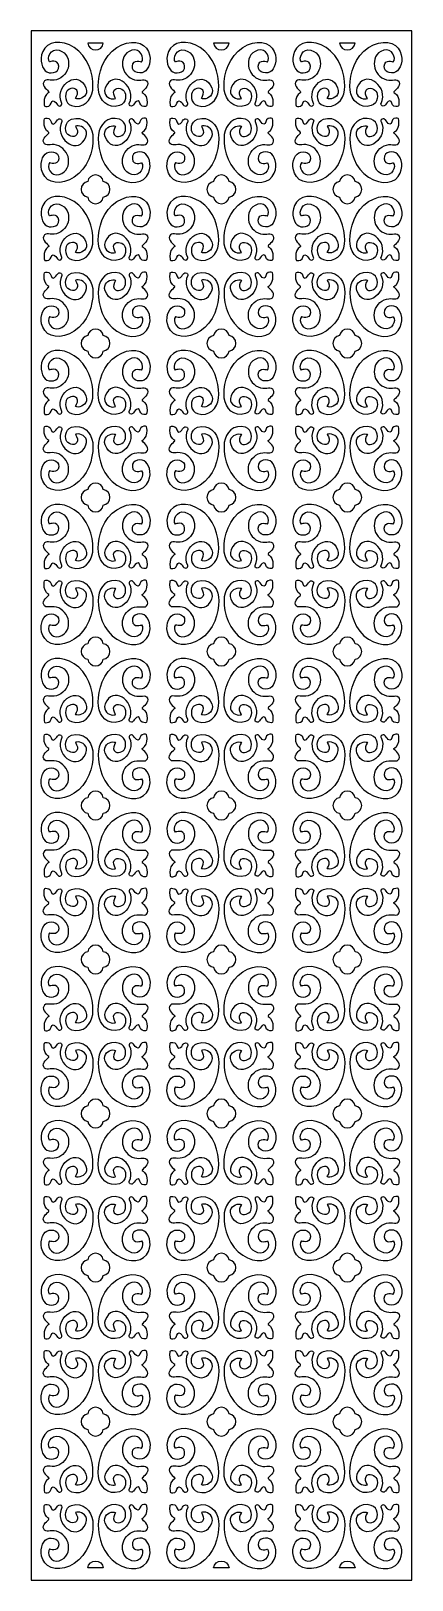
# Model space of a CAD drawing. Header units: centimetres. Extents: x -15.9 to -11.5, y -9 to 9.
import ezdxf

# ---------------------------------------------------------------- set-up
doc = ezdxf.new("R2010")
doc.units = ezdxf.units.CM
doc.header["$MEASUREMENT"] = 0
doc.layers.add('layer 1', color=7, linetype='Continuous')

msp = doc.modelspace()

# ---------------------------------------------------------------- linework, layer by layer
at = {"layer": 'layer 1', "color": 250}
for points, knots in [([(-11.51226, 9.00075), (-11.51226, 9.00075), (-11.51226, -9.00021), (-11.51226, -9.00021), (-11.51226, -9.00021), (-11.51226, -9.00021), (-12.974, -9.00021), (-12.974, -9.00021), (-12.974, -9.00021), (-12.974, -9.00021), (-13.01234, -9.00021), (-13.01234, -9.00021), (-13.01234, -9.00021), (-13.01234, -9.00021), (-14.43574, -9.00021), (-14.43574, -9.00021), (-14.43574, -9.00021), (-14.43574, -9.00021), (-14.47408, -9.00021), (-14.47408, -9.00021), (-14.47408, -9.00021), (-14.47408, -9.00021), (-15.93583, -9.0002), (-15.93583, -9.0002), (-15.93583, -9.0002), (-15.93583, -9.0002), (-15.93582, 9.00077), (-15.93582, 9.00077), (-15.93582, 9.00077), (-15.93582, 9.00077), (-14.43575, 9.00077), (-14.43575, 9.00077), (-14.43575, 9.00077), (-14.43575, 9.00077), (-14.43575, 9.00075), (-14.43575, 9.00075), (-14.43575, 9.00075), (-14.43575, 9.00075), (-13.01234, 9.00075), (-13.01234, 9.00075), (-13.01234, 9.00075), (-13.01234, 9.00075), (-12.974, 9.00075), (-12.974, 9.00075), (-12.974, 9.00075), (-12.974, 9.00075), (-11.51226, 9.00075), (-11.51226, 9.00075)], [0, 0, 0, 0, 0.07692308, 0.07692308, 0.07692308, 0.07692308, 0.15384615, 0.15384615, 0.15384615, 0.15384615, 0.23076923, 0.23076923, 0.23076923, 0.23076923, 0.30769231, 0.30769231, 0.30769231, 0.30769231, 0.38461538, 0.38461538, 0.38461538, 0.38461538, 0.46153846, 0.46153846, 0.46153846, 0.46153846, 0.53846154, 0.53846154, 0.53846154, 0.53846154, 0.61538462, 0.61538462, 0.61538462, 0.61538462, 0.69230769, 0.69230769, 0.69230769, 0.69230769, 0.76923077, 0.76923077, 0.76923077, 0.76923077, 0.84615385, 0.84615385, 0.84615385, 0.84615385, 1, 1, 1, 1]), ([(-15.41971, 8.21677), (-15.41971, 8.21677), (-15.39665, 8.2061), (-15.36914, 8.21355), (-15.36914, 8.21355), (-15.31844, 8.22732), (-15.25565, 8.27565), (-15.31611, 8.37506), (-15.31611, 8.37506), (-15.41917, 8.54461), (-15.66775, 8.34863), (-15.57847, 8.15924), (-15.57847, 8.15924), (-15.57847, 8.15924), (-15.57073, 8.143), (-15.58978, 8.13214), (-15.58978, 8.13214), (-15.60881, 8.12125), (-15.61939, 8.13409), (-15.62894, 8.143), (-15.62894, 8.143), (-15.63847, 8.15187), (-15.65222, 8.18741), (-15.67976, 8.19037), (-15.67976, 8.19037), (-15.70726, 8.19335), (-15.69775, 8.13707), (-15.72845, 8.12718), (-15.72845, 8.12718), (-15.75914, 8.11728), (-15.77816, 8.12323), (-15.78026, 8.13013), (-15.78026, 8.13013), (-15.78243, 8.13707), (-15.79299, 8.19529), (-15.77286, 8.23876), (-15.77286, 8.23876), (-15.75277, 8.28219), (-15.7189, 8.28318), (-15.72845, 8.29506), (-15.72845, 8.29506), (-15.73794, 8.30687), (-15.81072, 8.36109), (-15.78877, 8.40564), (-15.78877, 8.40564), (-15.76336, 8.45712), (-15.71362, 8.41553), (-15.6406, 8.43427), (-15.6406, 8.43427), (-15.56419, 8.45389), (-15.50933, 8.52709), (-15.50089, 8.59422), (-15.50089, 8.59422), (-15.49242, 8.66135), (-15.51144, 8.74927), (-15.6099, 8.77691), (-15.6099, 8.77691), (-15.70833, 8.80458), (-15.75914, 8.68214), (-15.71994, 8.64062), (-15.71994, 8.64062), (-15.71994, 8.64062), (-15.62257, 8.67913), (-15.6141, 8.59323), (-15.6141, 8.59323), (-15.60566, 8.50736), (-15.72737, 8.49354), (-15.77076, 8.53894), (-15.77076, 8.53894), (-15.81416, 8.58434), (-15.85122, 8.69988), (-15.77713, 8.80061), (-15.77713, 8.80061), (-15.70304, 8.90132), (-15.51886, 8.89043), (-15.38025, 8.76604), (-15.38025, 8.76604), (-15.24159, 8.64163), (-15.20558, 8.42734), (-15.21932, 8.31284), (-15.21932, 8.31284), (-15.23311, 8.19826), (-15.3295, 8.09044), (-15.4649, 8.13409), (-15.4649, 8.13409), (-15.54787, 8.16083), (-15.54531, 8.26836), (-15.51886, 8.30096), (-15.51886, 8.30096), (-15.49242, 8.33354), (-15.40978, 8.36157), (-15.39611, 8.2901), (-15.39611, 8.2901), (-15.39082, 8.26245), (-15.41971, 8.21677), (-15.41971, 8.21677)], [0, 0, 0, 0, 0.04, 0.04, 0.04, 0.04, 0.08, 0.08, 0.08, 0.08, 0.12, 0.12, 0.12, 0.12, 0.16, 0.16, 0.16, 0.16, 0.2, 0.2, 0.2, 0.2, 0.24, 0.24, 0.24, 0.24, 0.28, 0.28, 0.28, 0.28, 0.32, 0.32, 0.32, 0.32, 0.36, 0.36, 0.36, 0.36, 0.4, 0.4, 0.4, 0.4, 0.44, 0.44, 0.44, 0.44, 0.48, 0.48, 0.48, 0.48, 0.52, 0.52, 0.52, 0.52, 0.56, 0.56, 0.56, 0.56, 0.6, 0.6, 0.6, 0.6, 0.64, 0.64, 0.64, 0.64, 0.68, 0.68, 0.68, 0.68, 0.72, 0.72, 0.72, 0.72, 0.76, 0.76, 0.76, 0.76, 0.8, 0.8, 0.8, 0.8, 0.84, 0.84, 0.84, 0.84, 0.88, 0.88, 0.88, 0.88, 0.92, 0.92, 0.92, 0.92, 1, 1, 1, 1]), ([(-15.27713, 8.85744), (-15.27713, 8.85744), (-15.09608, 8.85744), (-15.09608, 8.85744), (-15.09608, 8.85744), (-15.10314, 8.81375), (-15.14099, 8.78037), (-15.18663, 8.78037), (-15.18663, 8.78037), (-15.23224, 8.78036), (-15.27008, 8.81375), (-15.27713, 8.85744)], [0, 0, 0, 0, 0.25, 0.25, 0.25, 0.25, 0.5, 0.5, 0.5, 0.5, 1, 1, 1, 1]), ([(-14.95356, 8.21677), (-14.95356, 8.21677), (-14.97659, 8.20609), (-15.00412, 8.21355), (-15.00412, 8.21355), (-15.0548, 8.22732), (-15.11762, 8.27564), (-15.05713, 8.37506), (-15.05713, 8.37506), (-14.95406, 8.54461), (-14.7055, 8.34863), (-14.7948, 8.15924), (-14.7948, 8.15924), (-14.7948, 8.15924), (-14.80247, 8.14299), (-14.78345, 8.1321), (-14.78345, 8.1321), (-14.76441, 8.12123), (-14.7538, 8.13409), (-14.74432, 8.14298), (-14.74432, 8.14298), (-14.73476, 8.15187), (-14.72101, 8.18741), (-14.6935, 8.19037), (-14.6935, 8.19037), (-14.66597, 8.19335), (-14.67549, 8.13707), (-14.64482, 8.12718), (-14.64482, 8.12718), (-14.61411, 8.11728), (-14.59506, 8.12321), (-14.59295, 8.13013), (-14.59295, 8.13013), (-14.59085, 8.13707), (-14.58027, 8.19529), (-14.60037, 8.23876), (-14.60037, 8.23876), (-14.62047, 8.28219), (-14.65436, 8.28318), (-14.64482, 8.29504), (-14.64482, 8.29504), (-14.63527, 8.30687), (-14.56251, 8.36109), (-14.58448, 8.40564), (-14.58448, 8.40564), (-14.60987, 8.45712), (-14.65964, 8.41553), (-14.73263, 8.43427), (-14.73263, 8.43427), (-14.80901, 8.45389), (-14.86391, 8.52709), (-14.87237, 8.59422), (-14.87237, 8.59422), (-14.88082, 8.66135), (-14.86177, 8.74927), (-14.76333, 8.77691), (-14.76333, 8.77691), (-14.66494, 8.80458), (-14.61411, 8.68214), (-14.65327, 8.64062), (-14.65327, 8.64062), (-14.65327, 8.64062), (-14.75065, 8.67913), (-14.75912, 8.59323), (-14.75912, 8.59323), (-14.76758, 8.50736), (-14.64588, 8.49354), (-14.60249, 8.53895), (-14.60249, 8.53895), (-14.55909, 8.58434), (-14.52203, 8.69988), (-14.59612, 8.80061), (-14.59612, 8.80061), (-14.67022, 8.90132), (-14.85439, 8.89046), (-14.99302, 8.76604), (-14.99302, 8.76604), (-15.13166, 8.64163), (-15.16762, 8.42734), (-15.1539, 8.31284), (-15.1539, 8.31284), (-15.14013, 8.19826), (-15.04377, 8.09044), (-14.90837, 8.13409), (-14.90837, 8.13409), (-14.82534, 8.16083), (-14.82793, 8.26836), (-14.85439, 8.30096), (-14.85439, 8.30096), (-14.88082, 8.33354), (-14.96347, 8.36157), (-14.97714, 8.2901), (-14.97714, 8.2901), (-14.98245, 8.26245), (-14.95356, 8.21677), (-14.95356, 8.21677)], [0, 0, 0, 0, 0.04, 0.04, 0.04, 0.04, 0.08, 0.08, 0.08, 0.08, 0.12, 0.12, 0.12, 0.12, 0.16, 0.16, 0.16, 0.16, 0.2, 0.2, 0.2, 0.2, 0.24, 0.24, 0.24, 0.24, 0.28, 0.28, 0.28, 0.28, 0.32, 0.32, 0.32, 0.32, 0.36, 0.36, 0.36, 0.36, 0.4, 0.4, 0.4, 0.4, 0.44, 0.44, 0.44, 0.44, 0.48, 0.48, 0.48, 0.48, 0.52, 0.52, 0.52, 0.52, 0.56, 0.56, 0.56, 0.56, 0.6, 0.6, 0.6, 0.6, 0.64, 0.64, 0.64, 0.64, 0.68, 0.68, 0.68, 0.68, 0.72, 0.72, 0.72, 0.72, 0.76, 0.76, 0.76, 0.76, 0.8, 0.8, 0.8, 0.8, 0.84, 0.84, 0.84, 0.84, 0.88, 0.88, 0.88, 0.88, 0.92, 0.92, 0.92, 0.92, 1, 1, 1, 1]), ([(-13.95794, 8.21679), (-13.95794, 8.21679), (-13.9349, 8.2061), (-13.90739, 8.21356), (-13.90739, 8.21356), (-13.85667, 8.22731), (-13.79389, 8.27564), (-13.85436, 8.37507), (-13.85436, 8.37507), (-13.95743, 8.54459), (-14.20599, 8.34865), (-14.1167, 8.15925), (-14.1167, 8.15925), (-14.1167, 8.15925), (-14.10899, 8.14298), (-14.12804, 8.13212), (-14.12804, 8.13212), (-14.14709, 8.12125), (-14.15767, 8.13409), (-14.1672, 8.14298), (-14.1672, 8.14298), (-14.17673, 8.15186), (-14.19048, 8.18741), (-14.218, 8.19037), (-14.218, 8.19037), (-14.24552, 8.19334), (-14.23599, 8.13705), (-14.26669, 8.12718), (-14.26669, 8.12718), (-14.29738, 8.1173), (-14.31643, 8.12323), (-14.31855, 8.13014), (-14.31855, 8.13014), (-14.32066, 8.13705), (-14.33125, 8.19531), (-14.31114, 8.23876), (-14.31114, 8.23876), (-14.29103, 8.28221), (-14.25716, 8.28319), (-14.26669, 8.29504), (-14.26669, 8.29504), (-14.27621, 8.30689), (-14.349, 8.36109), (-14.32701, 8.40564), (-14.32701, 8.40564), (-14.30161, 8.45712), (-14.25187, 8.41551), (-14.17884, 8.43427), (-14.17884, 8.43427), (-14.10247, 8.45389), (-14.0476, 8.52709), (-14.03913, 8.59423), (-14.03913, 8.59423), (-14.03067, 8.66138), (-14.04972, 8.74926), (-14.14815, 8.77691), (-14.14815, 8.77691), (-14.24658, 8.80456), (-14.29738, 8.68212), (-14.25822, 8.64065), (-14.25822, 8.64065), (-14.25822, 8.64065), (-14.16085, 8.67915), (-14.15238, 8.59325), (-14.15238, 8.59325), (-14.14391, 8.50734), (-14.26563, 8.49352), (-14.30902, 8.53894), (-14.30902, 8.53894), (-14.35241, 8.58436), (-14.38946, 8.69989), (-14.31537, 8.80061), (-14.31537, 8.80061), (-14.24129, 8.90133), (-14.05713, 8.89046), (-13.91848, 8.76605), (-13.91848, 8.76605), (-13.77982, 8.64163), (-13.74385, 8.42736), (-13.7576, 8.31282), (-13.7576, 8.31282), (-13.77136, 8.19828), (-13.86773, 8.09044), (-14.00315, 8.13409), (-14.00315, 8.13409), (-14.08614, 8.16085), (-14.08359, 8.26838), (-14.05713, 8.30096), (-14.05713, 8.30096), (-14.03067, 8.33355), (-13.94803, 8.36155), (-13.93435, 8.29011), (-13.93435, 8.29011), (-13.92906, 8.26246), (-13.95794, 8.21679), (-13.95794, 8.21679)], [0, 0, 0, 0, 0.04, 0.04, 0.04, 0.04, 0.08, 0.08, 0.08, 0.08, 0.12, 0.12, 0.12, 0.12, 0.16, 0.16, 0.16, 0.16, 0.2, 0.2, 0.2, 0.2, 0.24, 0.24, 0.24, 0.24, 0.28, 0.28, 0.28, 0.28, 0.32, 0.32, 0.32, 0.32, 0.36, 0.36, 0.36, 0.36, 0.4, 0.4, 0.4, 0.4, 0.44, 0.44, 0.44, 0.44, 0.48, 0.48, 0.48, 0.48, 0.52, 0.52, 0.52, 0.52, 0.56, 0.56, 0.56, 0.56, 0.6, 0.6, 0.6, 0.6, 0.64, 0.64, 0.64, 0.64, 0.68, 0.68, 0.68, 0.68, 0.72, 0.72, 0.72, 0.72, 0.76, 0.76, 0.76, 0.76, 0.8, 0.8, 0.8, 0.8, 0.84, 0.84, 0.84, 0.84, 0.88, 0.88, 0.88, 0.88, 0.92, 0.92, 0.92, 0.92, 1, 1, 1, 1]), ([(-13.81538, 8.8574), (-13.81538, 8.8574), (-13.63436, 8.8574), (-13.63436, 8.8574), (-13.63436, 8.8574), (-13.64139, 8.81375), (-13.67924, 8.78039), (-13.72488, 8.78039), (-13.72488, 8.78039), (-13.77051, 8.78039), (-13.80836, 8.81375), (-13.81538, 8.8574)], [0, 0, 0, 0, 0.25, 0.25, 0.25, 0.25, 0.5, 0.5, 0.5, 0.5, 1, 1, 1, 1]), ([(-13.4918, 8.21679), (-13.4918, 8.21679), (-13.51486, 8.2061), (-13.54236, 8.21356), (-13.54236, 8.21356), (-13.59308, 8.22731), (-13.65586, 8.27564), (-13.59539, 8.37507), (-13.59539, 8.37507), (-13.49232, 8.54459), (-13.24375, 8.34865), (-13.33305, 8.15925), (-13.33305, 8.15925), (-13.33305, 8.15925), (-13.34076, 8.14298), (-13.32172, 8.13212), (-13.32172, 8.13212), (-13.30266, 8.12125), (-13.29208, 8.13409), (-13.28255, 8.14298), (-13.28255, 8.14298), (-13.27303, 8.15186), (-13.25927, 8.18741), (-13.23175, 8.19037), (-13.23175, 8.19037), (-13.20423, 8.19334), (-13.21376, 8.13705), (-13.18307, 8.12718), (-13.18307, 8.12718), (-13.15237, 8.1173), (-13.13332, 8.12323), (-13.1312, 8.13014), (-13.1312, 8.13014), (-13.12909, 8.13705), (-13.11851, 8.19531), (-13.13861, 8.23876), (-13.13861, 8.23876), (-13.15872, 8.28221), (-13.19259, 8.28319), (-13.18307, 8.29504), (-13.18307, 8.29504), (-13.17354, 8.30689), (-13.10076, 8.36109), (-13.12273, 8.40564), (-13.12273, 8.40564), (-13.14814, 8.45712), (-13.19788, 8.41551), (-13.27091, 8.43427), (-13.27091, 8.43427), (-13.34729, 8.45389), (-13.40215, 8.52709), (-13.41062, 8.59423), (-13.41062, 8.59423), (-13.41908, 8.66138), (-13.40004, 8.74926), (-13.30161, 8.77691), (-13.30161, 8.77691), (-13.20318, 8.80456), (-13.15237, 8.68212), (-13.19153, 8.64065), (-13.19153, 8.64065), (-13.19153, 8.64065), (-13.2889, 8.67915), (-13.29737, 8.59325), (-13.29737, 8.59325), (-13.30584, 8.50734), (-13.18412, 8.49352), (-13.14073, 8.53894), (-13.14073, 8.53894), (-13.09733, 8.58436), (-13.06029, 8.69989), (-13.13438, 8.80061), (-13.13438, 8.80061), (-13.20847, 8.90133), (-13.39263, 8.89046), (-13.53128, 8.76605), (-13.53128, 8.76605), (-13.66992, 8.64163), (-13.70591, 8.42736), (-13.69215, 8.31282), (-13.69215, 8.31282), (-13.67839, 8.19828), (-13.58202, 8.09044), (-13.44661, 8.13409), (-13.44661, 8.13409), (-13.36361, 8.16085), (-13.36617, 8.26838), (-13.39263, 8.30096), (-13.39263, 8.30096), (-13.41908, 8.33355), (-13.50172, 8.36155), (-13.5154, 8.29011), (-13.5154, 8.29011), (-13.52069, 8.26246), (-13.4918, 8.21679), (-13.4918, 8.21679)], [0, 0, 0, 0, 0.04, 0.04, 0.04, 0.04, 0.08, 0.08, 0.08, 0.08, 0.12, 0.12, 0.12, 0.12, 0.16, 0.16, 0.16, 0.16, 0.2, 0.2, 0.2, 0.2, 0.24, 0.24, 0.24, 0.24, 0.28, 0.28, 0.28, 0.28, 0.32, 0.32, 0.32, 0.32, 0.36, 0.36, 0.36, 0.36, 0.4, 0.4, 0.4, 0.4, 0.44, 0.44, 0.44, 0.44, 0.48, 0.48, 0.48, 0.48, 0.52, 0.52, 0.52, 0.52, 0.56, 0.56, 0.56, 0.56, 0.6, 0.6, 0.6, 0.6, 0.64, 0.64, 0.64, 0.64, 0.68, 0.68, 0.68, 0.68, 0.72, 0.72, 0.72, 0.72, 0.76, 0.76, 0.76, 0.76, 0.8, 0.8, 0.8, 0.8, 0.84, 0.84, 0.84, 0.84, 0.88, 0.88, 0.88, 0.88, 0.92, 0.92, 0.92, 0.92, 1, 1, 1, 1]), ([(-12.4962, 8.21679), (-12.4962, 8.21679), (-12.47315, 8.2061), (-12.44565, 8.21356), (-12.44565, 8.21356), (-12.39493, 8.22731), (-12.33215, 8.27564), (-12.39262, 8.37507), (-12.39262, 8.37507), (-12.49569, 8.54459), (-12.74425, 8.34865), (-12.65496, 8.15925), (-12.65496, 8.15925), (-12.65496, 8.15925), (-12.64725, 8.14298), (-12.66629, 8.13212), (-12.66629, 8.13212), (-12.68535, 8.12125), (-12.69593, 8.13409), (-12.70546, 8.14298), (-12.70546, 8.14298), (-12.71498, 8.15186), (-12.72874, 8.18741), (-12.75625, 8.19037), (-12.75625, 8.19037), (-12.78378, 8.19334), (-12.77425, 8.13705), (-12.80495, 8.12718), (-12.80495, 8.12718), (-12.83564, 8.1173), (-12.85469, 8.12323), (-12.85681, 8.13014), (-12.85681, 8.13014), (-12.85892, 8.13705), (-12.8695, 8.19531), (-12.84939, 8.23876), (-12.84939, 8.23876), (-12.82929, 8.28221), (-12.79542, 8.28319), (-12.80495, 8.29504), (-12.80495, 8.29504), (-12.81447, 8.30689), (-12.88725, 8.36109), (-12.86527, 8.40564), (-12.86527, 8.40564), (-12.83987, 8.45712), (-12.79013, 8.41551), (-12.7171, 8.43427), (-12.7171, 8.43427), (-12.64072, 8.45389), (-12.58586, 8.52709), (-12.57739, 8.59423), (-12.57739, 8.59423), (-12.56893, 8.66138), (-12.58797, 8.74926), (-12.6864, 8.77691), (-12.6864, 8.77691), (-12.78483, 8.80456), (-12.83564, 8.68212), (-12.79648, 8.64065), (-12.79648, 8.64065), (-12.79648, 8.64065), (-12.69911, 8.67915), (-12.69064, 8.59325), (-12.69064, 8.59325), (-12.68217, 8.50734), (-12.80389, 8.49352), (-12.84728, 8.53894), (-12.84728, 8.53894), (-12.89067, 8.58436), (-12.92771, 8.69989), (-12.85363, 8.80061), (-12.85363, 8.80061), (-12.77954, 8.90133), (-12.59539, 8.89046), (-12.45673, 8.76605), (-12.45673, 8.76605), (-12.31808, 8.64163), (-12.2821, 8.42736), (-12.29586, 8.31282), (-12.29586, 8.31282), (-12.30962, 8.19828), (-12.40599, 8.09044), (-12.5414, 8.13409), (-12.5414, 8.13409), (-12.6244, 8.16085), (-12.62184, 8.26838), (-12.59539, 8.30096), (-12.59539, 8.30096), (-12.56893, 8.33355), (-12.48629, 8.36155), (-12.47261, 8.29011), (-12.47261, 8.29011), (-12.46732, 8.26246), (-12.4962, 8.21679), (-12.4962, 8.21679)], [0, 0, 0, 0, 0.04, 0.04, 0.04, 0.04, 0.08, 0.08, 0.08, 0.08, 0.12, 0.12, 0.12, 0.12, 0.16, 0.16, 0.16, 0.16, 0.2, 0.2, 0.2, 0.2, 0.24, 0.24, 0.24, 0.24, 0.28, 0.28, 0.28, 0.28, 0.32, 0.32, 0.32, 0.32, 0.36, 0.36, 0.36, 0.36, 0.4, 0.4, 0.4, 0.4, 0.44, 0.44, 0.44, 0.44, 0.48, 0.48, 0.48, 0.48, 0.52, 0.52, 0.52, 0.52, 0.56, 0.56, 0.56, 0.56, 0.6, 0.6, 0.6, 0.6, 0.64, 0.64, 0.64, 0.64, 0.68, 0.68, 0.68, 0.68, 0.72, 0.72, 0.72, 0.72, 0.76, 0.76, 0.76, 0.76, 0.8, 0.8, 0.8, 0.8, 0.84, 0.84, 0.84, 0.84, 0.88, 0.88, 0.88, 0.88, 0.92, 0.92, 0.92, 0.92, 1, 1, 1, 1]), ([(-12.35364, 8.8574), (-12.35364, 8.8574), (-12.17262, 8.8574), (-12.17262, 8.8574), (-12.17262, 8.8574), (-12.17964, 8.81375), (-12.2175, 8.78039), (-12.26313, 8.78039), (-12.26313, 8.78039), (-12.30877, 8.78039), (-12.34662, 8.81375), (-12.35364, 8.8574)], [0, 0, 0, 0, 0.25, 0.25, 0.25, 0.25, 0.5, 0.5, 0.5, 0.5, 1, 1, 1, 1]), ([(-12.03006, 8.21679), (-12.03006, 8.21679), (-12.05311, 8.2061), (-12.08062, 8.21356), (-12.08062, 8.21356), (-12.13134, 8.22731), (-12.19412, 8.27564), (-12.13365, 8.37507), (-12.13365, 8.37507), (-12.03058, 8.54459), (-11.78201, 8.34865), (-11.8713, 8.15925), (-11.8713, 8.15925), (-11.8713, 8.15925), (-11.87902, 8.14298), (-11.85997, 8.13212), (-11.85997, 8.13212), (-11.84092, 8.12125), (-11.83034, 8.13409), (-11.82081, 8.14298), (-11.82081, 8.14298), (-11.81128, 8.15186), (-11.79753, 8.18741), (-11.77001, 8.19037), (-11.77001, 8.19037), (-11.74249, 8.19334), (-11.75202, 8.13705), (-11.72132, 8.12718), (-11.72132, 8.12718), (-11.69063, 8.1173), (-11.67158, 8.12323), (-11.66946, 8.13014), (-11.66946, 8.13014), (-11.66735, 8.13705), (-11.65676, 8.19531), (-11.67687, 8.23876), (-11.67687, 8.23876), (-11.69698, 8.28221), (-11.73085, 8.28319), (-11.72132, 8.29504), (-11.72132, 8.29504), (-11.7118, 8.30689), (-11.63901, 8.36109), (-11.66099, 8.40564), (-11.66099, 8.40564), (-11.6864, 8.45712), (-11.73614, 8.41551), (-11.80917, 8.43427), (-11.80917, 8.43427), (-11.88555, 8.45389), (-11.94041, 8.52709), (-11.94888, 8.59423), (-11.94888, 8.59423), (-11.95734, 8.66138), (-11.9383, 8.74926), (-11.83986, 8.77691), (-11.83986, 8.77691), (-11.74143, 8.80456), (-11.69063, 8.68212), (-11.72979, 8.64065), (-11.72979, 8.64065), (-11.72979, 8.64065), (-11.82716, 8.67915), (-11.83563, 8.59325), (-11.83563, 8.59325), (-11.84409, 8.50734), (-11.72238, 8.49352), (-11.67899, 8.53894), (-11.67899, 8.53894), (-11.63559, 8.58436), (-11.59855, 8.69989), (-11.67264, 8.80061), (-11.67264, 8.80061), (-11.74673, 8.90133), (-11.93088, 8.89046), (-12.06953, 8.76605), (-12.06953, 8.76605), (-12.20818, 8.64163), (-12.24417, 8.42736), (-12.23041, 8.31282), (-12.23041, 8.31282), (-12.21665, 8.19828), (-12.12027, 8.09044), (-11.98486, 8.13409), (-11.98486, 8.13409), (-11.90187, 8.16085), (-11.90442, 8.26838), (-11.93088, 8.30096), (-11.93088, 8.30096), (-11.95734, 8.33355), (-12.03998, 8.36155), (-12.05366, 8.29011), (-12.05366, 8.29011), (-12.05895, 8.26246), (-12.03006, 8.21679), (-12.03006, 8.21679)], [0, 0, 0, 0, 0.04, 0.04, 0.04, 0.04, 0.08, 0.08, 0.08, 0.08, 0.12, 0.12, 0.12, 0.12, 0.16, 0.16, 0.16, 0.16, 0.2, 0.2, 0.2, 0.2, 0.24, 0.24, 0.24, 0.24, 0.28, 0.28, 0.28, 0.28, 0.32, 0.32, 0.32, 0.32, 0.36, 0.36, 0.36, 0.36, 0.4, 0.4, 0.4, 0.4, 0.44, 0.44, 0.44, 0.44, 0.48, 0.48, 0.48, 0.48, 0.52, 0.52, 0.52, 0.52, 0.56, 0.56, 0.56, 0.56, 0.6, 0.6, 0.6, 0.6, 0.64, 0.64, 0.64, 0.64, 0.68, 0.68, 0.68, 0.68, 0.72, 0.72, 0.72, 0.72, 0.76, 0.76, 0.76, 0.76, 0.8, 0.8, 0.8, 0.8, 0.84, 0.84, 0.84, 0.84, 0.88, 0.88, 0.88, 0.88, 0.92, 0.92, 0.92, 0.92, 1, 1, 1, 1]), ([(-15.41971, 7.89276), (-15.41971, 7.89276), (-15.39665, 7.90346), (-15.36914, 7.89598), (-15.36914, 7.89598), (-15.31844, 7.88228), (-15.25565, 7.83392), (-15.31611, 7.73447), (-15.31611, 7.73447), (-15.41916, 7.56497), (-15.66775, 7.76092), (-15.57847, 7.95031), (-15.57847, 7.95031), (-15.57847, 7.95031), (-15.57073, 7.96658), (-15.58978, 7.97743), (-15.58978, 7.97743), (-15.60881, 7.9883), (-15.6194, 7.97548), (-15.62894, 7.96658), (-15.62894, 7.96658), (-15.63847, 7.9577), (-15.65222, 7.92215), (-15.67976, 7.9192), (-15.67976, 7.9192), (-15.70726, 7.91622), (-15.69775, 7.9725), (-15.72845, 7.98238), (-15.72845, 7.98238), (-15.75914, 7.99224), (-15.77816, 7.98635), (-15.78027, 7.97942), (-15.78027, 7.97942), (-15.78243, 7.9725), (-15.79299, 7.91423), (-15.77286, 7.87081), (-15.77286, 7.87081), (-15.75277, 7.82737), (-15.7189, 7.82636), (-15.72842, 7.8145), (-15.72842, 7.8145), (-15.73794, 7.80267), (-15.81074, 7.74844), (-15.78877, 7.70394), (-15.78877, 7.70394), (-15.76336, 7.65245), (-15.7136, 7.69405), (-15.64058, 7.67531), (-15.64058, 7.67531), (-15.56419, 7.65569), (-15.50933, 7.58246), (-15.50089, 7.51532), (-15.50089, 7.51532), (-15.49242, 7.44817), (-15.51144, 7.36032), (-15.6099, 7.33265), (-15.6099, 7.33265), (-15.70833, 7.30499), (-15.75914, 7.42746), (-15.71994, 7.4689), (-15.71994, 7.4689), (-15.71994, 7.4689), (-15.62257, 7.43039), (-15.6141, 7.51632), (-15.6141, 7.51632), (-15.60566, 7.60221), (-15.72737, 7.61604), (-15.77076, 7.57063), (-15.77076, 7.57063), (-15.81416, 7.52518), (-15.85122, 7.40968), (-15.77713, 7.30898), (-15.77713, 7.30898), (-15.70304, 7.20825), (-15.51885, 7.21911), (-15.38025, 7.34351), (-15.38025, 7.34351), (-15.24159, 7.46792), (-15.20558, 7.68222), (-15.21934, 7.79675), (-15.21934, 7.79675), (-15.23309, 7.91127), (-15.3295, 8.01911), (-15.4649, 7.97548), (-15.4649, 7.97548), (-15.54787, 7.94872), (-15.54531, 7.84119), (-15.51885, 7.80858), (-15.51885, 7.80858), (-15.49242, 7.77599), (-15.40978, 7.74799), (-15.39609, 7.81945), (-15.39609, 7.81945), (-15.39081, 7.84709), (-15.41971, 7.89276), (-15.41971, 7.89276)], [0, 0, 0, 0, 0.04, 0.04, 0.04, 0.04, 0.08, 0.08, 0.08, 0.08, 0.12, 0.12, 0.12, 0.12, 0.16, 0.16, 0.16, 0.16, 0.2, 0.2, 0.2, 0.2, 0.24, 0.24, 0.24, 0.24, 0.28, 0.28, 0.28, 0.28, 0.32, 0.32, 0.32, 0.32, 0.36, 0.36, 0.36, 0.36, 0.4, 0.4, 0.4, 0.4, 0.44, 0.44, 0.44, 0.44, 0.48, 0.48, 0.48, 0.48, 0.52, 0.52, 0.52, 0.52, 0.56, 0.56, 0.56, 0.56, 0.6, 0.6, 0.6, 0.6, 0.64, 0.64, 0.64, 0.64, 0.68, 0.68, 0.68, 0.68, 0.72, 0.72, 0.72, 0.72, 0.76, 0.76, 0.76, 0.76, 0.8, 0.8, 0.8, 0.8, 0.84, 0.84, 0.84, 0.84, 0.88, 0.88, 0.88, 0.88, 0.92, 0.92, 0.92, 0.92, 1, 1, 1, 1]), ([(-14.95356, 7.89276), (-14.95356, 7.89276), (-14.97661, 7.90345), (-15.00412, 7.89598), (-15.00412, 7.89598), (-15.05482, 7.88225), (-15.11761, 7.83392), (-15.05712, 7.73447), (-15.05712, 7.73447), (-14.95406, 7.56497), (-14.7055, 7.76092), (-14.7948, 7.95031), (-14.7948, 7.95031), (-14.7948, 7.95031), (-14.80247, 7.96658), (-14.78345, 7.97743), (-14.78345, 7.97743), (-14.76441, 7.9883), (-14.7538, 7.97548), (-14.74432, 7.96658), (-14.74432, 7.96658), (-14.73476, 7.95769), (-14.72101, 7.92214), (-14.6935, 7.9192), (-14.6935, 7.9192), (-14.66597, 7.91622), (-14.67551, 7.9725), (-14.64482, 7.98238), (-14.64482, 7.98238), (-14.61411, 7.99224), (-14.59506, 7.98635), (-14.59295, 7.97942), (-14.59295, 7.97942), (-14.59085, 7.9725), (-14.58027, 7.91423), (-14.60037, 7.87081), (-14.60037, 7.87081), (-14.62047, 7.82736), (-14.65436, 7.82636), (-14.64482, 7.8145), (-14.64482, 7.8145), (-14.63527, 7.80267), (-14.56251, 7.74844), (-14.58448, 7.70394), (-14.58448, 7.70394), (-14.60987, 7.65245), (-14.65964, 7.69405), (-14.73264, 7.67531), (-14.73264, 7.67531), (-14.80901, 7.65569), (-14.86387, 7.58246), (-14.87237, 7.51532), (-14.87237, 7.51532), (-14.88081, 7.44817), (-14.86177, 7.36032), (-14.76333, 7.33265), (-14.76333, 7.33265), (-14.66494, 7.30499), (-14.61411, 7.42746), (-14.65327, 7.4689), (-14.65327, 7.4689), (-14.65327, 7.4689), (-14.75065, 7.4304), (-14.75912, 7.51632), (-14.75912, 7.51632), (-14.76758, 7.60221), (-14.64588, 7.61604), (-14.60249, 7.57062), (-14.60249, 7.57062), (-14.55909, 7.52518), (-14.52203, 7.40966), (-14.59613, 7.30898), (-14.59613, 7.30898), (-14.67022, 7.20825), (-14.85439, 7.21909), (-14.99302, 7.34351), (-14.99302, 7.34351), (-15.13166, 7.46792), (-15.16765, 7.68222), (-15.1539, 7.79675), (-15.1539, 7.79675), (-15.14013, 7.91127), (-15.04377, 8.01911), (-14.90837, 7.97548), (-14.90837, 7.97548), (-14.82537, 7.94872), (-14.82793, 7.84119), (-14.85439, 7.80858), (-14.85439, 7.80858), (-14.88082, 7.77601), (-14.96347, 7.74799), (-14.97714, 7.81945), (-14.97714, 7.81945), (-14.98245, 7.84709), (-14.95356, 7.89276), (-14.95356, 7.89276)], [0, 0, 0, 0, 0.04, 0.04, 0.04, 0.04, 0.08, 0.08, 0.08, 0.08, 0.12, 0.12, 0.12, 0.12, 0.16, 0.16, 0.16, 0.16, 0.2, 0.2, 0.2, 0.2, 0.24, 0.24, 0.24, 0.24, 0.28, 0.28, 0.28, 0.28, 0.32, 0.32, 0.32, 0.32, 0.36, 0.36, 0.36, 0.36, 0.4, 0.4, 0.4, 0.4, 0.44, 0.44, 0.44, 0.44, 0.48, 0.48, 0.48, 0.48, 0.52, 0.52, 0.52, 0.52, 0.56, 0.56, 0.56, 0.56, 0.6, 0.6, 0.6, 0.6, 0.64, 0.64, 0.64, 0.64, 0.68, 0.68, 0.68, 0.68, 0.72, 0.72, 0.72, 0.72, 0.76, 0.76, 0.76, 0.76, 0.8, 0.8, 0.8, 0.8, 0.84, 0.84, 0.84, 0.84, 0.88, 0.88, 0.88, 0.88, 0.92, 0.92, 0.92, 0.92, 1, 1, 1, 1]), ([(-13.95794, 7.89277), (-13.95794, 7.89277), (-13.9349, 7.90345), (-13.90739, 7.896), (-13.90739, 7.896), (-13.85667, 7.88225), (-13.79389, 7.83391), (-13.85436, 7.73448), (-13.85436, 7.73448), (-13.95743, 7.56496), (-14.20599, 7.76091), (-14.1167, 7.95031), (-14.1167, 7.95031), (-14.1167, 7.95031), (-14.10899, 7.96658), (-14.12804, 7.97744), (-14.12804, 7.97744), (-14.14709, 7.9883), (-14.15767, 7.97547), (-14.1672, 7.96658), (-14.1672, 7.96658), (-14.17673, 7.95769), (-14.19048, 7.92214), (-14.218, 7.91918), (-14.218, 7.91918), (-14.24552, 7.91622), (-14.23599, 7.9725), (-14.26669, 7.98238), (-14.26669, 7.98238), (-14.29738, 7.99225), (-14.31643, 7.98633), (-14.31855, 7.97942), (-14.31855, 7.97942), (-14.32066, 7.9725), (-14.33125, 7.91424), (-14.31114, 7.8708), (-14.31114, 7.8708), (-14.29103, 7.82735), (-14.25716, 7.82636), (-14.26669, 7.81451), (-14.26669, 7.81451), (-14.27621, 7.80267), (-14.349, 7.74847), (-14.32701, 7.70392), (-14.32701, 7.70392), (-14.30161, 7.65244), (-14.25187, 7.69405), (-14.17884, 7.67529), (-14.17884, 7.67529), (-14.10247, 7.65566), (-14.0476, 7.58247), (-14.03913, 7.51532), (-14.03913, 7.51532), (-14.03067, 7.44818), (-14.04972, 7.3603), (-14.14815, 7.33265), (-14.14815, 7.33265), (-14.24658, 7.305), (-14.29738, 7.42744), (-14.25822, 7.46892), (-14.25822, 7.46892), (-14.25822, 7.46892), (-14.16085, 7.4304), (-14.15238, 7.51631), (-14.15238, 7.51631), (-14.14391, 7.60222), (-14.26563, 7.61604), (-14.30902, 7.57062), (-14.30902, 7.57062), (-14.35241, 7.52519), (-14.38946, 7.40967), (-14.31537, 7.30895), (-14.31537, 7.30895), (-14.24129, 7.20823), (-14.05713, 7.21909), (-13.91848, 7.34351), (-13.91848, 7.34351), (-13.77982, 7.46792), (-13.74385, 7.6822), (-13.7576, 7.79674), (-13.7576, 7.79674), (-13.77136, 7.91129), (-13.86773, 8.01912), (-14.00315, 7.97547), (-14.00315, 7.97547), (-14.08614, 7.94871), (-14.08359, 7.84118), (-14.05713, 7.80859), (-14.05713, 7.80859), (-14.03067, 7.77601), (-13.94803, 7.748), (-13.93435, 7.81945), (-13.93435, 7.81945), (-13.92906, 7.8471), (-13.95794, 7.89277), (-13.95794, 7.89277)], [0, 0, 0, 0, 0.04, 0.04, 0.04, 0.04, 0.08, 0.08, 0.08, 0.08, 0.12, 0.12, 0.12, 0.12, 0.16, 0.16, 0.16, 0.16, 0.2, 0.2, 0.2, 0.2, 0.24, 0.24, 0.24, 0.24, 0.28, 0.28, 0.28, 0.28, 0.32, 0.32, 0.32, 0.32, 0.36, 0.36, 0.36, 0.36, 0.4, 0.4, 0.4, 0.4, 0.44, 0.44, 0.44, 0.44, 0.48, 0.48, 0.48, 0.48, 0.52, 0.52, 0.52, 0.52, 0.56, 0.56, 0.56, 0.56, 0.6, 0.6, 0.6, 0.6, 0.64, 0.64, 0.64, 0.64, 0.68, 0.68, 0.68, 0.68, 0.72, 0.72, 0.72, 0.72, 0.76, 0.76, 0.76, 0.76, 0.8, 0.8, 0.8, 0.8, 0.84, 0.84, 0.84, 0.84, 0.88, 0.88, 0.88, 0.88, 0.92, 0.92, 0.92, 0.92, 1, 1, 1, 1]), ([(-13.4918, 7.89277), (-13.4918, 7.89277), (-13.51486, 7.90345), (-13.54236, 7.896), (-13.54236, 7.896), (-13.59308, 7.88225), (-13.65586, 7.83391), (-13.59539, 7.73448), (-13.59539, 7.73448), (-13.49232, 7.56496), (-13.24375, 7.76091), (-13.33305, 7.95031), (-13.33305, 7.95031), (-13.33305, 7.95031), (-13.34076, 7.96658), (-13.32172, 7.97744), (-13.32172, 7.97744), (-13.30266, 7.9883), (-13.29208, 7.97547), (-13.28255, 7.96658), (-13.28255, 7.96658), (-13.27303, 7.95769), (-13.25927, 7.92214), (-13.23175, 7.91918), (-13.23175, 7.91918), (-13.20423, 7.91622), (-13.21376, 7.9725), (-13.18307, 7.98238), (-13.18307, 7.98238), (-13.15237, 7.99225), (-13.13332, 7.98633), (-13.1312, 7.97942), (-13.1312, 7.97942), (-13.12909, 7.9725), (-13.11851, 7.91424), (-13.13861, 7.8708), (-13.13861, 7.8708), (-13.15872, 7.82735), (-13.19259, 7.82636), (-13.18307, 7.81451), (-13.18307, 7.81451), (-13.17354, 7.80267), (-13.10076, 7.74847), (-13.12273, 7.70392), (-13.12273, 7.70392), (-13.14814, 7.65244), (-13.19788, 7.69405), (-13.27091, 7.67529), (-13.27091, 7.67529), (-13.34729, 7.65566), (-13.40215, 7.58247), (-13.41062, 7.51532), (-13.41062, 7.51532), (-13.41908, 7.44818), (-13.40004, 7.3603), (-13.30161, 7.33265), (-13.30161, 7.33265), (-13.20318, 7.305), (-13.15237, 7.42744), (-13.19153, 7.46892), (-13.19153, 7.46892), (-13.19153, 7.46892), (-13.2889, 7.4304), (-13.29737, 7.51631), (-13.29737, 7.51631), (-13.30584, 7.60222), (-13.18412, 7.61604), (-13.14073, 7.57062), (-13.14073, 7.57062), (-13.09733, 7.52519), (-13.06029, 7.40967), (-13.13438, 7.30895), (-13.13438, 7.30895), (-13.20847, 7.20823), (-13.39263, 7.21909), (-13.53128, 7.34351), (-13.53128, 7.34351), (-13.66992, 7.46792), (-13.70591, 7.6822), (-13.69215, 7.79674), (-13.69215, 7.79674), (-13.67839, 7.91129), (-13.58202, 8.01912), (-13.44661, 7.97547), (-13.44661, 7.97547), (-13.36361, 7.94871), (-13.36617, 7.84118), (-13.39263, 7.80859), (-13.39263, 7.80859), (-13.41908, 7.77601), (-13.50172, 7.748), (-13.5154, 7.81945), (-13.5154, 7.81945), (-13.52069, 7.8471), (-13.4918, 7.89277), (-13.4918, 7.89277)], [0, 0, 0, 0, 0.04, 0.04, 0.04, 0.04, 0.08, 0.08, 0.08, 0.08, 0.12, 0.12, 0.12, 0.12, 0.16, 0.16, 0.16, 0.16, 0.2, 0.2, 0.2, 0.2, 0.24, 0.24, 0.24, 0.24, 0.28, 0.28, 0.28, 0.28, 0.32, 0.32, 0.32, 0.32, 0.36, 0.36, 0.36, 0.36, 0.4, 0.4, 0.4, 0.4, 0.44, 0.44, 0.44, 0.44, 0.48, 0.48, 0.48, 0.48, 0.52, 0.52, 0.52, 0.52, 0.56, 0.56, 0.56, 0.56, 0.6, 0.6, 0.6, 0.6, 0.64, 0.64, 0.64, 0.64, 0.68, 0.68, 0.68, 0.68, 0.72, 0.72, 0.72, 0.72, 0.76, 0.76, 0.76, 0.76, 0.8, 0.8, 0.8, 0.8, 0.84, 0.84, 0.84, 0.84, 0.88, 0.88, 0.88, 0.88, 0.92, 0.92, 0.92, 0.92, 1, 1, 1, 1]), ([(-12.4962, 7.89277), (-12.4962, 7.89277), (-12.47315, 7.90345), (-12.44565, 7.896), (-12.44565, 7.896), (-12.39493, 7.88225), (-12.33215, 7.83391), (-12.39262, 7.73448), (-12.39262, 7.73448), (-12.49569, 7.56496), (-12.74425, 7.76091), (-12.65496, 7.95031), (-12.65496, 7.95031), (-12.65496, 7.95031), (-12.64725, 7.96658), (-12.66629, 7.97744), (-12.66629, 7.97744), (-12.68535, 7.9883), (-12.69593, 7.97547), (-12.70546, 7.96658), (-12.70546, 7.96658), (-12.71498, 7.95769), (-12.72874, 7.92214), (-12.75625, 7.91918), (-12.75625, 7.91918), (-12.78378, 7.91622), (-12.77425, 7.9725), (-12.80495, 7.98238), (-12.80495, 7.98238), (-12.83564, 7.99225), (-12.85469, 7.98633), (-12.85681, 7.97942), (-12.85681, 7.97942), (-12.85892, 7.9725), (-12.8695, 7.91424), (-12.84939, 7.8708), (-12.84939, 7.8708), (-12.82929, 7.82735), (-12.79542, 7.82636), (-12.80495, 7.81451), (-12.80495, 7.81451), (-12.81447, 7.80267), (-12.88725, 7.74847), (-12.86527, 7.70392), (-12.86527, 7.70392), (-12.83987, 7.65244), (-12.79013, 7.69405), (-12.7171, 7.67529), (-12.7171, 7.67529), (-12.64072, 7.65566), (-12.58586, 7.58247), (-12.57739, 7.51532), (-12.57739, 7.51532), (-12.56893, 7.44818), (-12.58797, 7.3603), (-12.6864, 7.33265), (-12.6864, 7.33265), (-12.78483, 7.305), (-12.83564, 7.42744), (-12.79648, 7.46892), (-12.79648, 7.46892), (-12.79648, 7.46892), (-12.69911, 7.4304), (-12.69064, 7.51631), (-12.69064, 7.51631), (-12.68217, 7.60222), (-12.80389, 7.61604), (-12.84728, 7.57062), (-12.84728, 7.57062), (-12.89067, 7.52519), (-12.92771, 7.40967), (-12.85363, 7.30895), (-12.85363, 7.30895), (-12.77954, 7.20823), (-12.59539, 7.21909), (-12.45673, 7.34351), (-12.45673, 7.34351), (-12.31808, 7.46792), (-12.2821, 7.6822), (-12.29586, 7.79674), (-12.29586, 7.79674), (-12.30962, 7.91129), (-12.40599, 8.01912), (-12.5414, 7.97547), (-12.5414, 7.97547), (-12.6244, 7.94871), (-12.62184, 7.84118), (-12.59539, 7.80859), (-12.59539, 7.80859), (-12.56893, 7.77601), (-12.48629, 7.748), (-12.47261, 7.81945), (-12.47261, 7.81945), (-12.46732, 7.8471), (-12.4962, 7.89277), (-12.4962, 7.89277)], [0, 0, 0, 0, 0.04, 0.04, 0.04, 0.04, 0.08, 0.08, 0.08, 0.08, 0.12, 0.12, 0.12, 0.12, 0.16, 0.16, 0.16, 0.16, 0.2, 0.2, 0.2, 0.2, 0.24, 0.24, 0.24, 0.24, 0.28, 0.28, 0.28, 0.28, 0.32, 0.32, 0.32, 0.32, 0.36, 0.36, 0.36, 0.36, 0.4, 0.4, 0.4, 0.4, 0.44, 0.44, 0.44, 0.44, 0.48, 0.48, 0.48, 0.48, 0.52, 0.52, 0.52, 0.52, 0.56, 0.56, 0.56, 0.56, 0.6, 0.6, 0.6, 0.6, 0.64, 0.64, 0.64, 0.64, 0.68, 0.68, 0.68, 0.68, 0.72, 0.72, 0.72, 0.72, 0.76, 0.76, 0.76, 0.76, 0.8, 0.8, 0.8, 0.8, 0.84, 0.84, 0.84, 0.84, 0.88, 0.88, 0.88, 0.88, 0.92, 0.92, 0.92, 0.92, 1, 1, 1, 1]), ([(-12.03006, 7.89277), (-12.03006, 7.89277), (-12.05311, 7.90345), (-12.08062, 7.896), (-12.08062, 7.896), (-12.13134, 7.88225), (-12.19412, 7.83391), (-12.13365, 7.73448), (-12.13365, 7.73448), (-12.03058, 7.56496), (-11.78201, 7.76091), (-11.8713, 7.95031), (-11.8713, 7.95031), (-11.8713, 7.95031), (-11.87902, 7.96658), (-11.85997, 7.97744), (-11.85997, 7.97744), (-11.84092, 7.9883), (-11.83034, 7.97547), (-11.82081, 7.96658), (-11.82081, 7.96658), (-11.81128, 7.95769), (-11.79753, 7.92214), (-11.77001, 7.91918), (-11.77001, 7.91918), (-11.74249, 7.91622), (-11.75202, 7.9725), (-11.72132, 7.98238), (-11.72132, 7.98238), (-11.69063, 7.99225), (-11.67158, 7.98633), (-11.66946, 7.97942), (-11.66946, 7.97942), (-11.66735, 7.9725), (-11.65676, 7.91424), (-11.67687, 7.8708), (-11.67687, 7.8708), (-11.69698, 7.82735), (-11.73085, 7.82636), (-11.72132, 7.81451), (-11.72132, 7.81451), (-11.7118, 7.80267), (-11.63901, 7.74847), (-11.66099, 7.70392), (-11.66099, 7.70392), (-11.6864, 7.65244), (-11.73614, 7.69405), (-11.80917, 7.67529), (-11.80917, 7.67529), (-11.88555, 7.65566), (-11.94041, 7.58247), (-11.94888, 7.51532), (-11.94888, 7.51532), (-11.95734, 7.44818), (-11.9383, 7.3603), (-11.83986, 7.33265), (-11.83986, 7.33265), (-11.74143, 7.305), (-11.69063, 7.42744), (-11.72979, 7.46892), (-11.72979, 7.46892), (-11.72979, 7.46892), (-11.82716, 7.4304), (-11.83563, 7.51631), (-11.83563, 7.51631), (-11.84409, 7.60222), (-11.72238, 7.61604), (-11.67899, 7.57062), (-11.67899, 7.57062), (-11.63559, 7.52519), (-11.59855, 7.40967), (-11.67264, 7.30895), (-11.67264, 7.30895), (-11.74673, 7.20823), (-11.93088, 7.21909), (-12.06953, 7.34351), (-12.06953, 7.34351), (-12.20818, 7.46792), (-12.24417, 7.6822), (-12.23041, 7.79674), (-12.23041, 7.79674), (-12.21665, 7.91129), (-12.12027, 8.01912), (-11.98486, 7.97547), (-11.98486, 7.97547), (-11.90187, 7.94871), (-11.90442, 7.84118), (-11.93088, 7.80859), (-11.93088, 7.80859), (-11.95734, 7.77601), (-12.03998, 7.748), (-12.05366, 7.81945), (-12.05366, 7.81945), (-12.05895, 7.8471), (-12.03006, 7.89277), (-12.03006, 7.89277)], [0, 0, 0, 0, 0.04, 0.04, 0.04, 0.04, 0.08, 0.08, 0.08, 0.08, 0.12, 0.12, 0.12, 0.12, 0.16, 0.16, 0.16, 0.16, 0.2, 0.2, 0.2, 0.2, 0.24, 0.24, 0.24, 0.24, 0.28, 0.28, 0.28, 0.28, 0.32, 0.32, 0.32, 0.32, 0.36, 0.36, 0.36, 0.36, 0.4, 0.4, 0.4, 0.4, 0.44, 0.44, 0.44, 0.44, 0.48, 0.48, 0.48, 0.48, 0.52, 0.52, 0.52, 0.52, 0.56, 0.56, 0.56, 0.56, 0.6, 0.6, 0.6, 0.6, 0.64, 0.64, 0.64, 0.64, 0.68, 0.68, 0.68, 0.68, 0.72, 0.72, 0.72, 0.72, 0.76, 0.76, 0.76, 0.76, 0.8, 0.8, 0.8, 0.8, 0.84, 0.84, 0.84, 0.84, 0.88, 0.88, 0.88, 0.88, 0.92, 0.92, 0.92, 0.92, 1, 1, 1, 1]), ([(-15.01911, 7.15982), (-15.01911, 7.11419), (-15.05244, 7.07635), (-15.09608, 7.06932), (-15.09608, 7.06932), (-15.10314, 7.02565), (-15.14099, 6.9923), (-15.18663, 6.9923), (-15.18663, 6.9923), (-15.23224, 6.9923), (-15.27008, 7.02565), (-15.27713, 7.06932), (-15.27713, 7.06932), (-15.32077, 7.07637), (-15.35417, 7.11419), (-15.35416, 7.15982), (-15.35416, 7.15982), (-15.35416, 7.20547), (-15.32077, 7.24332), (-15.27713, 7.25034), (-15.27713, 7.25034), (-15.27008, 7.29399), (-15.23224, 7.32735), (-15.18663, 7.32734), (-15.18663, 7.32734), (-15.14099, 7.32734), (-15.10314, 7.29399), (-15.09608, 7.25034), (-15.09608, 7.25034), (-15.05244, 7.24332), (-15.01911, 7.20547), (-15.01911, 7.15982)], [0, 0, 0, 0, 0.11111111, 0.11111111, 0.11111111, 0.11111111, 0.22222222, 0.22222222, 0.22222222, 0.22222222, 0.33333333, 0.33333333, 0.33333333, 0.33333333, 0.44444444, 0.44444444, 0.44444444, 0.44444444, 0.55555556, 0.55555556, 0.55555556, 0.55555556, 0.66666667, 0.66666667, 0.66666667, 0.66666667, 0.77777778, 0.77777778, 0.77777778, 0.77777778, 1, 1, 1, 1]), ([(-13.55735, 7.15982), (-13.55735, 7.11419), (-13.59071, 7.07633), (-13.63436, 7.06932), (-13.63436, 7.06932), (-13.64139, 7.02566), (-13.67924, 6.99229), (-13.72488, 6.99229), (-13.72488, 6.99229), (-13.77051, 6.99229), (-13.80836, 7.02566), (-13.81538, 7.06932), (-13.81538, 7.06932), (-13.85904, 7.07634), (-13.89241, 7.11419), (-13.89241, 7.15982), (-13.89241, 7.15982), (-13.89241, 7.20546), (-13.85904, 7.24331), (-13.81538, 7.25033), (-13.81538, 7.25033), (-13.80836, 7.29399), (-13.77051, 7.32735), (-13.72488, 7.32735), (-13.72488, 7.32735), (-13.67924, 7.32735), (-13.64139, 7.29399), (-13.63436, 7.25033), (-13.63436, 7.25033), (-13.59071, 7.24331), (-13.55735, 7.20546), (-13.55735, 7.15982)], [0, 0, 0, 0, 0.11111111, 0.11111111, 0.11111111, 0.11111111, 0.22222222, 0.22222222, 0.22222222, 0.22222222, 0.33333333, 0.33333333, 0.33333333, 0.33333333, 0.44444444, 0.44444444, 0.44444444, 0.44444444, 0.55555556, 0.55555556, 0.55555556, 0.55555556, 0.66666667, 0.66666667, 0.66666667, 0.66666667, 0.77777778, 0.77777778, 0.77777778, 0.77777778, 1, 1, 1, 1]), ([(-12.0956, 7.15982), (-12.0956, 7.11419), (-12.12896, 7.07633), (-12.17262, 7.06932), (-12.17262, 7.06932), (-12.17964, 7.02566), (-12.2175, 6.99229), (-12.26313, 6.99229), (-12.26313, 6.99229), (-12.30877, 6.99229), (-12.34662, 7.02566), (-12.35364, 7.06932), (-12.35364, 7.06932), (-12.3973, 7.07634), (-12.43066, 7.11419), (-12.43066, 7.15982), (-12.43066, 7.15982), (-12.43066, 7.20546), (-12.3973, 7.24331), (-12.35364, 7.25033), (-12.35364, 7.25033), (-12.34662, 7.29399), (-12.30877, 7.32735), (-12.26313, 7.32735), (-12.26313, 7.32735), (-12.2175, 7.32735), (-12.17964, 7.29399), (-12.17262, 7.25033), (-12.17262, 7.25033), (-12.12896, 7.24331), (-12.0956, 7.20546), (-12.0956, 7.15982)], [0, 0, 0, 0, 0.11111111, 0.11111111, 0.11111111, 0.11111111, 0.22222222, 0.22222222, 0.22222222, 0.22222222, 0.33333333, 0.33333333, 0.33333333, 0.33333333, 0.44444444, 0.44444444, 0.44444444, 0.44444444, 0.55555556, 0.55555556, 0.55555556, 0.55555556, 0.66666667, 0.66666667, 0.66666667, 0.66666667, 0.77777778, 0.77777778, 0.77777778, 0.77777778, 1, 1, 1, 1]), ([(-15.41971, 6.42688), (-15.41971, 6.42688), (-15.39665, 6.41621), (-15.36914, 6.42364), (-15.36914, 6.42364), (-15.31844, 6.4374), (-15.25565, 6.48572), (-15.31611, 6.58517), (-15.31611, 6.58517), (-15.41916, 6.75468), (-15.66775, 6.55874), (-15.57847, 6.36935), (-15.57847, 6.36935), (-15.57847, 6.36935), (-15.57073, 6.35306), (-15.58978, 6.3422), (-15.58978, 6.3422), (-15.60881, 6.33133), (-15.61939, 6.34419), (-15.62895, 6.35308), (-15.62895, 6.35308), (-15.63847, 6.36196), (-15.65222, 6.39751), (-15.67976, 6.40046), (-15.67976, 6.40046), (-15.70726, 6.40345), (-15.69775, 6.34716), (-15.72845, 6.33726), (-15.72845, 6.33726), (-15.75914, 6.32738), (-15.77816, 6.3333), (-15.78027, 6.34024), (-15.78027, 6.34024), (-15.78243, 6.34716), (-15.79299, 6.4054), (-15.77286, 6.44885), (-15.77286, 6.44885), (-15.75277, 6.49229), (-15.7189, 6.49327), (-15.72845, 6.50513), (-15.72845, 6.50513), (-15.73794, 6.51697), (-15.81074, 6.57118), (-15.78877, 6.61573), (-15.78877, 6.61573), (-15.76336, 6.66717), (-15.71363, 6.62563), (-15.64058, 6.64437), (-15.64058, 6.64437), (-15.56423, 6.66398), (-15.50933, 6.73718), (-15.50089, 6.80432), (-15.50089, 6.80432), (-15.49242, 6.87146), (-15.51144, 6.95936), (-15.6099, 6.987), (-15.6099, 6.987), (-15.70831, 7.01466), (-15.75914, 6.89222), (-15.71994, 6.85073), (-15.71994, 6.85073), (-15.71994, 6.85073), (-15.62257, 6.88925), (-15.6141, 6.80335), (-15.6141, 6.80335), (-15.60566, 6.71744), (-15.72737, 6.70362), (-15.77076, 6.74904), (-15.77076, 6.74904), (-15.81416, 6.79443), (-15.85122, 6.91), (-15.77713, 7.01071), (-15.77713, 7.01071), (-15.70304, 7.11141), (-15.51886, 7.10053), (-15.38025, 6.97615), (-15.38025, 6.97615), (-15.24159, 6.85174), (-15.20558, 6.63747), (-15.21932, 6.52291), (-15.21932, 6.52291), (-15.23311, 6.40836), (-15.3295, 6.30051), (-15.4649, 6.34419), (-15.4649, 6.34419), (-15.54787, 6.37092), (-15.54531, 6.4785), (-15.51885, 6.51103), (-15.51885, 6.51103), (-15.49242, 6.54363), (-15.40978, 6.57163), (-15.39609, 6.5002), (-15.39609, 6.5002), (-15.39081, 6.47252), (-15.41971, 6.42688), (-15.41971, 6.42688)], [0, 0, 0, 0, 0.04, 0.04, 0.04, 0.04, 0.08, 0.08, 0.08, 0.08, 0.12, 0.12, 0.12, 0.12, 0.16, 0.16, 0.16, 0.16, 0.2, 0.2, 0.2, 0.2, 0.24, 0.24, 0.24, 0.24, 0.28, 0.28, 0.28, 0.28, 0.32, 0.32, 0.32, 0.32, 0.36, 0.36, 0.36, 0.36, 0.4, 0.4, 0.4, 0.4, 0.44, 0.44, 0.44, 0.44, 0.48, 0.48, 0.48, 0.48, 0.52, 0.52, 0.52, 0.52, 0.56, 0.56, 0.56, 0.56, 0.6, 0.6, 0.6, 0.6, 0.64, 0.64, 0.64, 0.64, 0.68, 0.68, 0.68, 0.68, 0.72, 0.72, 0.72, 0.72, 0.76, 0.76, 0.76, 0.76, 0.8, 0.8, 0.8, 0.8, 0.84, 0.84, 0.84, 0.84, 0.88, 0.88, 0.88, 0.88, 0.92, 0.92, 0.92, 0.92, 1, 1, 1, 1]), ([(-14.95356, 6.42688), (-14.95356, 6.42688), (-14.97659, 6.41621), (-15.00412, 6.42364), (-15.00412, 6.42364), (-15.05482, 6.4374), (-15.11761, 6.48574), (-15.05713, 6.58515), (-15.05713, 6.58515), (-14.95406, 6.75468), (-14.7055, 6.55874), (-14.7948, 6.36935), (-14.7948, 6.36935), (-14.7948, 6.36935), (-14.80247, 6.35308), (-14.78345, 6.34219), (-14.78345, 6.34219), (-14.76441, 6.33133), (-14.7538, 6.34419), (-14.74432, 6.35308), (-14.74432, 6.35308), (-14.73476, 6.36196), (-14.72101, 6.39751), (-14.69349, 6.40046), (-14.69349, 6.40046), (-14.66597, 6.40345), (-14.67551, 6.34716), (-14.64482, 6.33726), (-14.64482, 6.33726), (-14.61411, 6.32738), (-14.59506, 6.3333), (-14.59295, 6.34024), (-14.59295, 6.34024), (-14.59083, 6.34716), (-14.58024, 6.40539), (-14.60037, 6.44885), (-14.60037, 6.44885), (-14.62047, 6.49229), (-14.65433, 6.49327), (-14.64482, 6.50513), (-14.64482, 6.50513), (-14.63527, 6.51697), (-14.56251, 6.57118), (-14.58448, 6.61572), (-14.58448, 6.61572), (-14.60987, 6.66717), (-14.65964, 6.62563), (-14.73264, 6.64437), (-14.73264, 6.64437), (-14.80901, 6.66398), (-14.86391, 6.73718), (-14.87237, 6.80432), (-14.87237, 6.80432), (-14.88082, 6.87146), (-14.86177, 6.95936), (-14.76332, 6.987), (-14.76332, 6.987), (-14.66494, 7.01466), (-14.61411, 6.89222), (-14.65327, 6.85073), (-14.65327, 6.85073), (-14.65327, 6.85073), (-14.75064, 6.88925), (-14.75912, 6.80335), (-14.75912, 6.80335), (-14.76758, 6.71744), (-14.64588, 6.70364), (-14.60249, 6.74904), (-14.60249, 6.74904), (-14.55909, 6.79443), (-14.52203, 6.91), (-14.59612, 7.01071), (-14.59612, 7.01071), (-14.67022, 7.11141), (-14.85439, 7.10053), (-14.99302, 6.97614), (-14.99302, 6.97614), (-15.13166, 6.85174), (-15.16765, 6.63747), (-15.1539, 6.52291), (-15.1539, 6.52291), (-15.14013, 6.40836), (-15.04378, 6.30051), (-14.90837, 6.34419), (-14.90837, 6.34419), (-14.82534, 6.37092), (-14.82793, 6.4785), (-14.85439, 6.51106), (-14.85439, 6.51106), (-14.88082, 6.54363), (-14.96347, 6.57163), (-14.97714, 6.5002), (-14.97714, 6.5002), (-14.98245, 6.47253), (-14.95356, 6.42688), (-14.95356, 6.42688)], [0, 0, 0, 0, 0.04, 0.04, 0.04, 0.04, 0.08, 0.08, 0.08, 0.08, 0.12, 0.12, 0.12, 0.12, 0.16, 0.16, 0.16, 0.16, 0.2, 0.2, 0.2, 0.2, 0.24, 0.24, 0.24, 0.24, 0.28, 0.28, 0.28, 0.28, 0.32, 0.32, 0.32, 0.32, 0.36, 0.36, 0.36, 0.36, 0.4, 0.4, 0.4, 0.4, 0.44, 0.44, 0.44, 0.44, 0.48, 0.48, 0.48, 0.48, 0.52, 0.52, 0.52, 0.52, 0.56, 0.56, 0.56, 0.56, 0.6, 0.6, 0.6, 0.6, 0.64, 0.64, 0.64, 0.64, 0.68, 0.68, 0.68, 0.68, 0.72, 0.72, 0.72, 0.72, 0.76, 0.76, 0.76, 0.76, 0.8, 0.8, 0.8, 0.8, 0.84, 0.84, 0.84, 0.84, 0.88, 0.88, 0.88, 0.88, 0.92, 0.92, 0.92, 0.92, 1, 1, 1, 1]), ([(-13.95794, 6.42688), (-13.95794, 6.42688), (-13.9349, 6.4162), (-13.90739, 6.42365), (-13.90739, 6.42365), (-13.85667, 6.4374), (-13.79389, 6.48573), (-13.85436, 6.58517), (-13.85436, 6.58517), (-13.95743, 6.75469), (-14.20599, 6.55874), (-14.1167, 6.36934), (-14.1167, 6.36934), (-14.1167, 6.36934), (-14.10899, 6.35307), (-14.12804, 6.34221), (-14.12804, 6.34221), (-14.14709, 6.33135), (-14.15767, 6.34418), (-14.1672, 6.35307), (-14.1672, 6.35307), (-14.17673, 6.36196), (-14.19048, 6.3975), (-14.218, 6.40046), (-14.218, 6.40046), (-14.24552, 6.40343), (-14.23599, 6.34714), (-14.26669, 6.33727), (-14.26669, 6.33727), (-14.29738, 6.3274), (-14.31643, 6.33332), (-14.31855, 6.34023), (-14.31855, 6.34023), (-14.32066, 6.34714), (-14.33125, 6.40541), (-14.31114, 6.44885), (-14.31114, 6.44885), (-14.29103, 6.4923), (-14.25716, 6.49329), (-14.26669, 6.50513), (-14.26669, 6.50513), (-14.27621, 6.51698), (-14.349, 6.57118), (-14.32701, 6.61572), (-14.32701, 6.61572), (-14.30161, 6.66721), (-14.25187, 6.6256), (-14.17884, 6.64436), (-14.17884, 6.64436), (-14.10247, 6.66398), (-14.0476, 6.73718), (-14.03913, 6.80432), (-14.03913, 6.80432), (-14.03067, 6.87147), (-14.04972, 6.95935), (-14.14815, 6.987), (-14.14815, 6.987), (-14.24658, 7.01465), (-14.29738, 6.8922), (-14.25822, 6.85073), (-14.25822, 6.85073), (-14.25822, 6.85073), (-14.16085, 6.88925), (-14.15238, 6.80334), (-14.15238, 6.80334), (-14.14391, 6.71743), (-14.26563, 6.70361), (-14.30902, 6.74903), (-14.30902, 6.74903), (-14.35241, 6.79445), (-14.38946, 6.90998), (-14.31537, 7.01069), (-14.31537, 7.01069), (-14.24129, 7.11142), (-14.05713, 7.10055), (-13.91848, 6.97613), (-13.91848, 6.97613), (-13.77982, 6.85172), (-13.74385, 6.63745), (-13.7576, 6.52291), (-13.7576, 6.52291), (-13.77136, 6.40836), (-13.86773, 6.30053), (-14.00315, 6.34418), (-14.00315, 6.34418), (-14.08614, 6.37094), (-14.08359, 6.47847), (-14.05713, 6.51105), (-14.05713, 6.51105), (-14.03067, 6.54364), (-13.94803, 6.57164), (-13.93435, 6.5002), (-13.93435, 6.5002), (-13.92906, 6.47255), (-13.95794, 6.42688), (-13.95794, 6.42688)], [0, 0, 0, 0, 0.04, 0.04, 0.04, 0.04, 0.08, 0.08, 0.08, 0.08, 0.12, 0.12, 0.12, 0.12, 0.16, 0.16, 0.16, 0.16, 0.2, 0.2, 0.2, 0.2, 0.24, 0.24, 0.24, 0.24, 0.28, 0.28, 0.28, 0.28, 0.32, 0.32, 0.32, 0.32, 0.36, 0.36, 0.36, 0.36, 0.4, 0.4, 0.4, 0.4, 0.44, 0.44, 0.44, 0.44, 0.48, 0.48, 0.48, 0.48, 0.52, 0.52, 0.52, 0.52, 0.56, 0.56, 0.56, 0.56, 0.6, 0.6, 0.6, 0.6, 0.64, 0.64, 0.64, 0.64, 0.68, 0.68, 0.68, 0.68, 0.72, 0.72, 0.72, 0.72, 0.76, 0.76, 0.76, 0.76, 0.8, 0.8, 0.8, 0.8, 0.84, 0.84, 0.84, 0.84, 0.88, 0.88, 0.88, 0.88, 0.92, 0.92, 0.92, 0.92, 1, 1, 1, 1]), ([(-13.4918, 6.42688), (-13.4918, 6.42688), (-13.51486, 6.4162), (-13.54236, 6.42365), (-13.54236, 6.42365), (-13.59308, 6.4374), (-13.65586, 6.48573), (-13.59539, 6.58517), (-13.59539, 6.58517), (-13.49232, 6.75469), (-13.24375, 6.55874), (-13.33305, 6.36934), (-13.33305, 6.36934), (-13.33305, 6.36934), (-13.34076, 6.35307), (-13.32172, 6.34221), (-13.32172, 6.34221), (-13.30266, 6.33135), (-13.29208, 6.34418), (-13.28255, 6.35307), (-13.28255, 6.35307), (-13.27303, 6.36196), (-13.25927, 6.3975), (-13.23175, 6.40046), (-13.23175, 6.40046), (-13.20423, 6.40343), (-13.21376, 6.34714), (-13.18307, 6.33727), (-13.18307, 6.33727), (-13.15237, 6.3274), (-13.13332, 6.33332), (-13.1312, 6.34023), (-13.1312, 6.34023), (-13.12909, 6.34714), (-13.11851, 6.40541), (-13.13861, 6.44885), (-13.13861, 6.44885), (-13.15872, 6.4923), (-13.19259, 6.49329), (-13.18307, 6.50513), (-13.18307, 6.50513), (-13.17354, 6.51698), (-13.10076, 6.57118), (-13.12273, 6.61572), (-13.12273, 6.61572), (-13.14814, 6.66721), (-13.19788, 6.6256), (-13.27091, 6.64436), (-13.27091, 6.64436), (-13.34729, 6.66398), (-13.40215, 6.73718), (-13.41062, 6.80432), (-13.41062, 6.80432), (-13.41908, 6.87147), (-13.40004, 6.95935), (-13.30161, 6.987), (-13.30161, 6.987), (-13.20318, 7.01465), (-13.15237, 6.8922), (-13.19153, 6.85073), (-13.19153, 6.85073), (-13.19153, 6.85073), (-13.2889, 6.88925), (-13.29737, 6.80334), (-13.29737, 6.80334), (-13.30584, 6.71743), (-13.18412, 6.70361), (-13.14073, 6.74903), (-13.14073, 6.74903), (-13.09733, 6.79445), (-13.06029, 6.90998), (-13.13438, 7.01069), (-13.13438, 7.01069), (-13.20847, 7.11142), (-13.39263, 7.10055), (-13.53128, 6.97613), (-13.53128, 6.97613), (-13.66992, 6.85172), (-13.70591, 6.63745), (-13.69215, 6.52291), (-13.69215, 6.52291), (-13.67839, 6.40836), (-13.58202, 6.30053), (-13.44661, 6.34418), (-13.44661, 6.34418), (-13.36361, 6.37094), (-13.36617, 6.47847), (-13.39263, 6.51105), (-13.39263, 6.51105), (-13.41908, 6.54364), (-13.50172, 6.57164), (-13.5154, 6.5002), (-13.5154, 6.5002), (-13.52069, 6.47255), (-13.4918, 6.42688), (-13.4918, 6.42688)], [0, 0, 0, 0, 0.04, 0.04, 0.04, 0.04, 0.08, 0.08, 0.08, 0.08, 0.12, 0.12, 0.12, 0.12, 0.16, 0.16, 0.16, 0.16, 0.2, 0.2, 0.2, 0.2, 0.24, 0.24, 0.24, 0.24, 0.28, 0.28, 0.28, 0.28, 0.32, 0.32, 0.32, 0.32, 0.36, 0.36, 0.36, 0.36, 0.4, 0.4, 0.4, 0.4, 0.44, 0.44, 0.44, 0.44, 0.48, 0.48, 0.48, 0.48, 0.52, 0.52, 0.52, 0.52, 0.56, 0.56, 0.56, 0.56, 0.6, 0.6, 0.6, 0.6, 0.64, 0.64, 0.64, 0.64, 0.68, 0.68, 0.68, 0.68, 0.72, 0.72, 0.72, 0.72, 0.76, 0.76, 0.76, 0.76, 0.8, 0.8, 0.8, 0.8, 0.84, 0.84, 0.84, 0.84, 0.88, 0.88, 0.88, 0.88, 0.92, 0.92, 0.92, 0.92, 1, 1, 1, 1]), ([(-12.4962, 6.42688), (-12.4962, 6.42688), (-12.47315, 6.4162), (-12.44565, 6.42365), (-12.44565, 6.42365), (-12.39493, 6.4374), (-12.33215, 6.48573), (-12.39262, 6.58517), (-12.39262, 6.58517), (-12.49569, 6.75469), (-12.74425, 6.55874), (-12.65496, 6.36934), (-12.65496, 6.36934), (-12.65496, 6.36934), (-12.64725, 6.35307), (-12.66629, 6.34221), (-12.66629, 6.34221), (-12.68535, 6.33135), (-12.69593, 6.34418), (-12.70546, 6.35307), (-12.70546, 6.35307), (-12.71498, 6.36196), (-12.72874, 6.3975), (-12.75625, 6.40046), (-12.75625, 6.40046), (-12.78378, 6.40343), (-12.77425, 6.34714), (-12.80495, 6.33727), (-12.80495, 6.33727), (-12.83564, 6.3274), (-12.85469, 6.33332), (-12.85681, 6.34023), (-12.85681, 6.34023), (-12.85892, 6.34714), (-12.8695, 6.40541), (-12.84939, 6.44885), (-12.84939, 6.44885), (-12.82929, 6.4923), (-12.79542, 6.49329), (-12.80495, 6.50513), (-12.80495, 6.50513), (-12.81447, 6.51698), (-12.88725, 6.57118), (-12.86527, 6.61572), (-12.86527, 6.61572), (-12.83987, 6.66721), (-12.79013, 6.6256), (-12.7171, 6.64436), (-12.7171, 6.64436), (-12.64072, 6.66398), (-12.58586, 6.73718), (-12.57739, 6.80432), (-12.57739, 6.80432), (-12.56893, 6.87147), (-12.58797, 6.95935), (-12.6864, 6.987), (-12.6864, 6.987), (-12.78483, 7.01465), (-12.83564, 6.8922), (-12.79648, 6.85073), (-12.79648, 6.85073), (-12.79648, 6.85073), (-12.69911, 6.88925), (-12.69064, 6.80334), (-12.69064, 6.80334), (-12.68217, 6.71743), (-12.80389, 6.70361), (-12.84728, 6.74903), (-12.84728, 6.74903), (-12.89067, 6.79445), (-12.92771, 6.90998), (-12.85363, 7.01069), (-12.85363, 7.01069), (-12.77954, 7.11142), (-12.59539, 7.10055), (-12.45673, 6.97613), (-12.45673, 6.97613), (-12.31808, 6.85172), (-12.2821, 6.63745), (-12.29586, 6.52291), (-12.29586, 6.52291), (-12.30962, 6.40836), (-12.40599, 6.30053), (-12.5414, 6.34418), (-12.5414, 6.34418), (-12.6244, 6.37094), (-12.62184, 6.47847), (-12.59539, 6.51105), (-12.59539, 6.51105), (-12.56893, 6.54364), (-12.48629, 6.57164), (-12.47261, 6.5002), (-12.47261, 6.5002), (-12.46732, 6.47255), (-12.4962, 6.42688), (-12.4962, 6.42688)], [0, 0, 0, 0, 0.04, 0.04, 0.04, 0.04, 0.08, 0.08, 0.08, 0.08, 0.12, 0.12, 0.12, 0.12, 0.16, 0.16, 0.16, 0.16, 0.2, 0.2, 0.2, 0.2, 0.24, 0.24, 0.24, 0.24, 0.28, 0.28, 0.28, 0.28, 0.32, 0.32, 0.32, 0.32, 0.36, 0.36, 0.36, 0.36, 0.4, 0.4, 0.4, 0.4, 0.44, 0.44, 0.44, 0.44, 0.48, 0.48, 0.48, 0.48, 0.52, 0.52, 0.52, 0.52, 0.56, 0.56, 0.56, 0.56, 0.6, 0.6, 0.6, 0.6, 0.64, 0.64, 0.64, 0.64, 0.68, 0.68, 0.68, 0.68, 0.72, 0.72, 0.72, 0.72, 0.76, 0.76, 0.76, 0.76, 0.8, 0.8, 0.8, 0.8, 0.84, 0.84, 0.84, 0.84, 0.88, 0.88, 0.88, 0.88, 0.92, 0.92, 0.92, 0.92, 1, 1, 1, 1]), ([(-12.03006, 6.42688), (-12.03006, 6.42688), (-12.05311, 6.4162), (-12.08062, 6.42365), (-12.08062, 6.42365), (-12.13134, 6.4374), (-12.19412, 6.48573), (-12.13365, 6.58517), (-12.13365, 6.58517), (-12.03058, 6.75469), (-11.78201, 6.55874), (-11.8713, 6.36934), (-11.8713, 6.36934), (-11.8713, 6.36934), (-11.87902, 6.35307), (-11.85997, 6.34221), (-11.85997, 6.34221), (-11.84092, 6.33135), (-11.83034, 6.34418), (-11.82081, 6.35307), (-11.82081, 6.35307), (-11.81128, 6.36196), (-11.79753, 6.3975), (-11.77001, 6.40046), (-11.77001, 6.40046), (-11.74249, 6.40343), (-11.75202, 6.34714), (-11.72132, 6.33727), (-11.72132, 6.33727), (-11.69063, 6.3274), (-11.67158, 6.33332), (-11.66946, 6.34023), (-11.66946, 6.34023), (-11.66735, 6.34714), (-11.65676, 6.40541), (-11.67687, 6.44885), (-11.67687, 6.44885), (-11.69698, 6.4923), (-11.73085, 6.49329), (-11.72132, 6.50513), (-11.72132, 6.50513), (-11.7118, 6.51698), (-11.63901, 6.57118), (-11.66099, 6.61572), (-11.66099, 6.61572), (-11.6864, 6.66721), (-11.73614, 6.6256), (-11.80917, 6.64436), (-11.80917, 6.64436), (-11.88555, 6.66398), (-11.94041, 6.73718), (-11.94888, 6.80432), (-11.94888, 6.80432), (-11.95734, 6.87147), (-11.9383, 6.95935), (-11.83986, 6.987), (-11.83986, 6.987), (-11.74143, 7.01465), (-11.69063, 6.8922), (-11.72979, 6.85073), (-11.72979, 6.85073), (-11.72979, 6.85073), (-11.82716, 6.88925), (-11.83563, 6.80334), (-11.83563, 6.80334), (-11.84409, 6.71743), (-11.72238, 6.70361), (-11.67899, 6.74903), (-11.67899, 6.74903), (-11.63559, 6.79445), (-11.59855, 6.90998), (-11.67264, 7.01069), (-11.67264, 7.01069), (-11.74673, 7.11142), (-11.93088, 7.10055), (-12.06953, 6.97613), (-12.06953, 6.97613), (-12.20818, 6.85172), (-12.24417, 6.63745), (-12.23041, 6.52291), (-12.23041, 6.52291), (-12.21665, 6.40836), (-12.12027, 6.30053), (-11.98486, 6.34418), (-11.98486, 6.34418), (-11.90187, 6.37094), (-11.90442, 6.47847), (-11.93088, 6.51105), (-11.93088, 6.51105), (-11.95734, 6.54364), (-12.03998, 6.57164), (-12.05366, 6.5002), (-12.05366, 6.5002), (-12.05895, 6.47255), (-12.03006, 6.42688), (-12.03006, 6.42688)], [0, 0, 0, 0, 0.04, 0.04, 0.04, 0.04, 0.08, 0.08, 0.08, 0.08, 0.12, 0.12, 0.12, 0.12, 0.16, 0.16, 0.16, 0.16, 0.2, 0.2, 0.2, 0.2, 0.24, 0.24, 0.24, 0.24, 0.28, 0.28, 0.28, 0.28, 0.32, 0.32, 0.32, 0.32, 0.36, 0.36, 0.36, 0.36, 0.4, 0.4, 0.4, 0.4, 0.44, 0.44, 0.44, 0.44, 0.48, 0.48, 0.48, 0.48, 0.52, 0.52, 0.52, 0.52, 0.56, 0.56, 0.56, 0.56, 0.6, 0.6, 0.6, 0.6, 0.64, 0.64, 0.64, 0.64, 0.68, 0.68, 0.68, 0.68, 0.72, 0.72, 0.72, 0.72, 0.76, 0.76, 0.76, 0.76, 0.8, 0.8, 0.8, 0.8, 0.84, 0.84, 0.84, 0.84, 0.88, 0.88, 0.88, 0.88, 0.92, 0.92, 0.92, 0.92, 1, 1, 1, 1]), ([(-15.41971, 6.10286), (-15.41971, 6.10286), (-15.39665, 6.11355), (-15.36914, 6.10609), (-15.36914, 6.10609), (-15.31844, 6.09234), (-15.25565, 6.04398), (-15.31611, 5.94455), (-15.31611, 5.94455), (-15.41915, 5.77507), (-15.66775, 5.97099), (-15.57845, 6.1604), (-15.57845, 6.1604), (-15.57845, 6.1604), (-15.57073, 6.17666), (-15.58978, 6.18753), (-15.58978, 6.18753), (-15.60881, 6.19838), (-15.61941, 6.18557), (-15.62894, 6.17666), (-15.62894, 6.17666), (-15.63847, 6.1678), (-15.65222, 6.13226), (-15.67976, 6.12929), (-15.67976, 6.12929), (-15.70726, 6.12631), (-15.69775, 6.18262), (-15.72845, 6.19247), (-15.72845, 6.19247), (-15.75914, 6.20233), (-15.77816, 6.19644), (-15.78027, 6.18952), (-15.78027, 6.18952), (-15.78243, 6.18262), (-15.79299, 6.12433), (-15.77286, 6.08086), (-15.77286, 6.08086), (-15.75277, 6.03745), (-15.7189, 6.03644), (-15.72845, 6.02462), (-15.72845, 6.02462), (-15.73794, 6.01276), (-15.81074, 5.95855), (-15.78877, 5.91402), (-15.78877, 5.91402), (-15.76336, 5.86254), (-15.7136, 5.90412), (-15.64058, 5.88537), (-15.64058, 5.88537), (-15.56419, 5.86577), (-15.50933, 5.79256), (-15.50089, 5.72541), (-15.50089, 5.72541), (-15.49242, 5.65827), (-15.51144, 5.5704), (-15.6099, 5.54274), (-15.6099, 5.54274), (-15.70833, 5.51507), (-15.75914, 5.63755), (-15.71994, 5.67898), (-15.71994, 5.67898), (-15.71994, 5.67898), (-15.62257, 5.64048), (-15.61412, 5.72642), (-15.61412, 5.72642), (-15.60566, 5.81233), (-15.72737, 5.8261), (-15.77076, 5.78072), (-15.77076, 5.78072), (-15.81416, 5.73529), (-15.85122, 5.61976), (-15.77713, 5.51903), (-15.77713, 5.51903), (-15.70304, 5.41835), (-15.51885, 5.42919), (-15.38025, 5.5536), (-15.38025, 5.5536), (-15.24159, 5.67803), (-15.2056, 5.89231), (-15.21934, 6.00684), (-15.21934, 6.00684), (-15.23311, 6.12137), (-15.3295, 6.22921), (-15.4649, 6.18557), (-15.4649, 6.18557), (-15.54788, 6.15882), (-15.54534, 6.05127), (-15.51886, 6.01867), (-15.51886, 6.01867), (-15.49242, 5.98609), (-15.40978, 5.9581), (-15.39609, 6.02954), (-15.39609, 6.02954), (-15.39081, 6.05718), (-15.41971, 6.10286), (-15.41971, 6.10286)], [0, 0, 0, 0, 0.04, 0.04, 0.04, 0.04, 0.08, 0.08, 0.08, 0.08, 0.12, 0.12, 0.12, 0.12, 0.16, 0.16, 0.16, 0.16, 0.2, 0.2, 0.2, 0.2, 0.24, 0.24, 0.24, 0.24, 0.28, 0.28, 0.28, 0.28, 0.32, 0.32, 0.32, 0.32, 0.36, 0.36, 0.36, 0.36, 0.4, 0.4, 0.4, 0.4, 0.44, 0.44, 0.44, 0.44, 0.48, 0.48, 0.48, 0.48, 0.52, 0.52, 0.52, 0.52, 0.56, 0.56, 0.56, 0.56, 0.6, 0.6, 0.6, 0.6, 0.64, 0.64, 0.64, 0.64, 0.68, 0.68, 0.68, 0.68, 0.72, 0.72, 0.72, 0.72, 0.76, 0.76, 0.76, 0.76, 0.8, 0.8, 0.8, 0.8, 0.84, 0.84, 0.84, 0.84, 0.88, 0.88, 0.88, 0.88, 0.92, 0.92, 0.92, 0.92, 1, 1, 1, 1]), ([(-14.95356, 6.10286), (-14.95356, 6.10286), (-14.97659, 6.11355), (-15.00412, 6.10609), (-15.00412, 6.10609), (-15.05482, 6.09234), (-15.11761, 6.04398), (-15.05713, 5.94455), (-15.05713, 5.94455), (-14.95406, 5.77507), (-14.7055, 5.97102), (-14.7948, 6.1604), (-14.7948, 6.1604), (-14.7948, 6.1604), (-14.80247, 6.17666), (-14.78345, 6.18753), (-14.78345, 6.18753), (-14.76441, 6.19839), (-14.7538, 6.18557), (-14.74432, 6.17666), (-14.74432, 6.17666), (-14.73476, 6.1678), (-14.72101, 6.13225), (-14.6935, 6.12929), (-14.6935, 6.12929), (-14.66597, 6.12631), (-14.67551, 6.18262), (-14.64482, 6.19247), (-14.64482, 6.19247), (-14.61411, 6.20233), (-14.59506, 6.19644), (-14.59295, 6.18952), (-14.59295, 6.18952), (-14.59085, 6.18262), (-14.58027, 6.12433), (-14.60037, 6.08086), (-14.60037, 6.08086), (-14.62047, 6.03745), (-14.65436, 6.03644), (-14.64482, 6.02462), (-14.64482, 6.02462), (-14.63527, 6.01276), (-14.56251, 5.95855), (-14.58448, 5.91402), (-14.58448, 5.91402), (-14.60987, 5.86254), (-14.65964, 5.90412), (-14.73264, 5.88538), (-14.73264, 5.88538), (-14.80904, 5.86577), (-14.86387, 5.79256), (-14.87237, 5.72541), (-14.87237, 5.72541), (-14.88083, 5.65827), (-14.86177, 5.5704), (-14.76332, 5.54274), (-14.76332, 5.54274), (-14.66494, 5.51507), (-14.61411, 5.63755), (-14.65327, 5.67898), (-14.65327, 5.67898), (-14.65327, 5.67898), (-14.75064, 5.64047), (-14.75912, 5.72642), (-14.75912, 5.72642), (-14.76758, 5.81233), (-14.64588, 5.8261), (-14.60249, 5.78072), (-14.60249, 5.78072), (-14.55909, 5.73525), (-14.52203, 5.61976), (-14.59612, 5.51903), (-14.59612, 5.51903), (-14.67022, 5.41835), (-14.85439, 5.42919), (-14.99302, 5.5536), (-14.99302, 5.5536), (-15.13166, 5.67803), (-15.16765, 5.89231), (-15.1539, 6.00684), (-15.1539, 6.00684), (-15.14013, 6.12137), (-15.04377, 6.22921), (-14.90837, 6.18559), (-14.90837, 6.18559), (-14.82534, 6.15882), (-14.82793, 6.05129), (-14.85439, 6.01867), (-14.85439, 6.01867), (-14.88082, 5.98609), (-14.96347, 5.9581), (-14.97714, 6.02952), (-14.97714, 6.02952), (-14.98245, 6.05718), (-14.95356, 6.10286), (-14.95356, 6.10286)], [0, 0, 0, 0, 0.04, 0.04, 0.04, 0.04, 0.08, 0.08, 0.08, 0.08, 0.12, 0.12, 0.12, 0.12, 0.16, 0.16, 0.16, 0.16, 0.2, 0.2, 0.2, 0.2, 0.24, 0.24, 0.24, 0.24, 0.28, 0.28, 0.28, 0.28, 0.32, 0.32, 0.32, 0.32, 0.36, 0.36, 0.36, 0.36, 0.4, 0.4, 0.4, 0.4, 0.44, 0.44, 0.44, 0.44, 0.48, 0.48, 0.48, 0.48, 0.52, 0.52, 0.52, 0.52, 0.56, 0.56, 0.56, 0.56, 0.6, 0.6, 0.6, 0.6, 0.64, 0.64, 0.64, 0.64, 0.68, 0.68, 0.68, 0.68, 0.72, 0.72, 0.72, 0.72, 0.76, 0.76, 0.76, 0.76, 0.8, 0.8, 0.8, 0.8, 0.84, 0.84, 0.84, 0.84, 0.88, 0.88, 0.88, 0.88, 0.92, 0.92, 0.92, 0.92, 1, 1, 1, 1]), ([(-13.95794, 6.10286), (-13.95794, 6.10286), (-13.9349, 6.11354), (-13.90739, 6.10609), (-13.90739, 6.10609), (-13.85667, 6.09234), (-13.79389, 6.044), (-13.85436, 5.94457), (-13.85436, 5.94457), (-13.95743, 5.77505), (-14.20599, 5.971), (-14.1167, 6.1604), (-14.1167, 6.1604), (-14.1167, 6.1604), (-14.10899, 6.17667), (-14.12804, 6.18753), (-14.12804, 6.18753), (-14.14709, 6.19839), (-14.15767, 6.18555), (-14.1672, 6.17667), (-14.1672, 6.17667), (-14.17673, 6.16778), (-14.19048, 6.13223), (-14.218, 6.12927), (-14.218, 6.12927), (-14.24552, 6.12631), (-14.23599, 6.18259), (-14.26669, 6.19247), (-14.26669, 6.19247), (-14.29738, 6.20234), (-14.31643, 6.19642), (-14.31855, 6.1895), (-14.31855, 6.1895), (-14.32066, 6.18259), (-14.33125, 6.12433), (-14.31114, 6.08089), (-14.31114, 6.08089), (-14.29103, 6.03744), (-14.25716, 6.03645), (-14.26669, 6.02461), (-14.26669, 6.02461), (-14.27621, 6.01276), (-14.349, 5.95856), (-14.32701, 5.91402), (-14.32701, 5.91402), (-14.30161, 5.86253), (-14.25187, 5.90414), (-14.17884, 5.88538), (-14.17884, 5.88538), (-14.10247, 5.86575), (-14.0476, 5.79256), (-14.03913, 5.72542), (-14.03913, 5.72542), (-14.03067, 5.65827), (-14.04972, 5.57039), (-14.14815, 5.54274), (-14.14815, 5.54274), (-14.24658, 5.51509), (-14.29738, 5.63753), (-14.25822, 5.679), (-14.25822, 5.679), (-14.25822, 5.679), (-14.16085, 5.64049), (-14.15238, 5.7264), (-14.15238, 5.7264), (-14.14391, 5.8123), (-14.26563, 5.82613), (-14.30902, 5.78071), (-14.30902, 5.78071), (-14.35241, 5.73529), (-14.38946, 5.61975), (-14.31537, 5.51904), (-14.31537, 5.51904), (-14.24129, 5.41832), (-14.05713, 5.42918), (-13.91848, 5.5536), (-13.91848, 5.5536), (-13.77982, 5.67802), (-13.74385, 5.89229), (-13.7576, 6.00683), (-13.7576, 6.00683), (-13.77136, 6.12137), (-13.86773, 6.22921), (-14.00315, 6.18555), (-14.00315, 6.18555), (-14.08614, 6.1588), (-14.08359, 6.05127), (-14.05713, 6.01868), (-14.05713, 6.01868), (-14.03067, 5.9861), (-13.94803, 5.9581), (-13.93435, 6.02954), (-13.93435, 6.02954), (-13.92906, 6.05719), (-13.95794, 6.10286), (-13.95794, 6.10286)], [0, 0, 0, 0, 0.04, 0.04, 0.04, 0.04, 0.08, 0.08, 0.08, 0.08, 0.12, 0.12, 0.12, 0.12, 0.16, 0.16, 0.16, 0.16, 0.2, 0.2, 0.2, 0.2, 0.24, 0.24, 0.24, 0.24, 0.28, 0.28, 0.28, 0.28, 0.32, 0.32, 0.32, 0.32, 0.36, 0.36, 0.36, 0.36, 0.4, 0.4, 0.4, 0.4, 0.44, 0.44, 0.44, 0.44, 0.48, 0.48, 0.48, 0.48, 0.52, 0.52, 0.52, 0.52, 0.56, 0.56, 0.56, 0.56, 0.6, 0.6, 0.6, 0.6, 0.64, 0.64, 0.64, 0.64, 0.68, 0.68, 0.68, 0.68, 0.72, 0.72, 0.72, 0.72, 0.76, 0.76, 0.76, 0.76, 0.8, 0.8, 0.8, 0.8, 0.84, 0.84, 0.84, 0.84, 0.88, 0.88, 0.88, 0.88, 0.92, 0.92, 0.92, 0.92, 1, 1, 1, 1]), ([(-13.4918, 6.10286), (-13.4918, 6.10286), (-13.51486, 6.11354), (-13.54236, 6.10609), (-13.54236, 6.10609), (-13.59308, 6.09234), (-13.65586, 6.044), (-13.59539, 5.94457), (-13.59539, 5.94457), (-13.49232, 5.77505), (-13.24375, 5.971), (-13.33305, 6.1604), (-13.33305, 6.1604), (-13.33305, 6.1604), (-13.34076, 6.17667), (-13.32172, 6.18753), (-13.32172, 6.18753), (-13.30266, 6.19839), (-13.29208, 6.18555), (-13.28255, 6.17667), (-13.28255, 6.17667), (-13.27303, 6.16778), (-13.25927, 6.13223), (-13.23175, 6.12927), (-13.23175, 6.12927), (-13.20423, 6.12631), (-13.21376, 6.18259), (-13.18307, 6.19247), (-13.18307, 6.19247), (-13.15237, 6.20234), (-13.13332, 6.19642), (-13.1312, 6.1895), (-13.1312, 6.1895), (-13.12909, 6.18259), (-13.11851, 6.12433), (-13.13861, 6.08089), (-13.13861, 6.08089), (-13.15872, 6.03744), (-13.19259, 6.03645), (-13.18307, 6.02461), (-13.18307, 6.02461), (-13.17354, 6.01276), (-13.10076, 5.95856), (-13.12273, 5.91402), (-13.12273, 5.91402), (-13.14814, 5.86253), (-13.19788, 5.90414), (-13.27091, 5.88538), (-13.27091, 5.88538), (-13.34729, 5.86575), (-13.40215, 5.79256), (-13.41062, 5.72542), (-13.41062, 5.72542), (-13.41908, 5.65827), (-13.40004, 5.57039), (-13.30161, 5.54274), (-13.30161, 5.54274), (-13.20318, 5.51509), (-13.15237, 5.63753), (-13.19153, 5.679), (-13.19153, 5.679), (-13.19153, 5.679), (-13.2889, 5.64049), (-13.29737, 5.7264), (-13.29737, 5.7264), (-13.30584, 5.8123), (-13.18412, 5.82613), (-13.14073, 5.78071), (-13.14073, 5.78071), (-13.09733, 5.73529), (-13.06029, 5.61975), (-13.13438, 5.51904), (-13.13438, 5.51904), (-13.20847, 5.41832), (-13.39263, 5.42918), (-13.53128, 5.5536), (-13.53128, 5.5536), (-13.66992, 5.67802), (-13.70591, 5.89229), (-13.69215, 6.00683), (-13.69215, 6.00683), (-13.67839, 6.12137), (-13.58202, 6.22921), (-13.44661, 6.18555), (-13.44661, 6.18555), (-13.36361, 6.1588), (-13.36617, 6.05127), (-13.39263, 6.01868), (-13.39263, 6.01868), (-13.41908, 5.9861), (-13.50172, 5.9581), (-13.5154, 6.02954), (-13.5154, 6.02954), (-13.52069, 6.05719), (-13.4918, 6.10286), (-13.4918, 6.10286)], [0, 0, 0, 0, 0.04, 0.04, 0.04, 0.04, 0.08, 0.08, 0.08, 0.08, 0.12, 0.12, 0.12, 0.12, 0.16, 0.16, 0.16, 0.16, 0.2, 0.2, 0.2, 0.2, 0.24, 0.24, 0.24, 0.24, 0.28, 0.28, 0.28, 0.28, 0.32, 0.32, 0.32, 0.32, 0.36, 0.36, 0.36, 0.36, 0.4, 0.4, 0.4, 0.4, 0.44, 0.44, 0.44, 0.44, 0.48, 0.48, 0.48, 0.48, 0.52, 0.52, 0.52, 0.52, 0.56, 0.56, 0.56, 0.56, 0.6, 0.6, 0.6, 0.6, 0.64, 0.64, 0.64, 0.64, 0.68, 0.68, 0.68, 0.68, 0.72, 0.72, 0.72, 0.72, 0.76, 0.76, 0.76, 0.76, 0.8, 0.8, 0.8, 0.8, 0.84, 0.84, 0.84, 0.84, 0.88, 0.88, 0.88, 0.88, 0.92, 0.92, 0.92, 0.92, 1, 1, 1, 1]), ([(-12.4962, 6.10286), (-12.4962, 6.10286), (-12.47315, 6.11354), (-12.44565, 6.10609), (-12.44565, 6.10609), (-12.39493, 6.09234), (-12.33215, 6.044), (-12.39262, 5.94457), (-12.39262, 5.94457), (-12.49569, 5.77505), (-12.74425, 5.971), (-12.65496, 6.1604), (-12.65496, 6.1604), (-12.65496, 6.1604), (-12.64725, 6.17667), (-12.66629, 6.18753), (-12.66629, 6.18753), (-12.68535, 6.19839), (-12.69593, 6.18555), (-12.70546, 6.17667), (-12.70546, 6.17667), (-12.71498, 6.16778), (-12.72874, 6.13223), (-12.75625, 6.12927), (-12.75625, 6.12927), (-12.78378, 6.12631), (-12.77425, 6.18259), (-12.80495, 6.19247), (-12.80495, 6.19247), (-12.83564, 6.20234), (-12.85469, 6.19642), (-12.85681, 6.1895), (-12.85681, 6.1895), (-12.85892, 6.18259), (-12.8695, 6.12433), (-12.84939, 6.08089), (-12.84939, 6.08089), (-12.82929, 6.03744), (-12.79542, 6.03645), (-12.80495, 6.02461), (-12.80495, 6.02461), (-12.81447, 6.01276), (-12.88725, 5.95856), (-12.86527, 5.91402), (-12.86527, 5.91402), (-12.83987, 5.86253), (-12.79013, 5.90414), (-12.7171, 5.88538), (-12.7171, 5.88538), (-12.64072, 5.86575), (-12.58586, 5.79256), (-12.57739, 5.72542), (-12.57739, 5.72542), (-12.56893, 5.65827), (-12.58797, 5.57039), (-12.6864, 5.54274), (-12.6864, 5.54274), (-12.78483, 5.51509), (-12.83564, 5.63753), (-12.79648, 5.679), (-12.79648, 5.679), (-12.79648, 5.679), (-12.69911, 5.64049), (-12.69064, 5.7264), (-12.69064, 5.7264), (-12.68217, 5.8123), (-12.80389, 5.82613), (-12.84728, 5.78071), (-12.84728, 5.78071), (-12.89067, 5.73529), (-12.92771, 5.61975), (-12.85363, 5.51904), (-12.85363, 5.51904), (-12.77954, 5.41832), (-12.59539, 5.42918), (-12.45673, 5.5536), (-12.45673, 5.5536), (-12.31808, 5.67802), (-12.2821, 5.89229), (-12.29586, 6.00683), (-12.29586, 6.00683), (-12.30962, 6.12137), (-12.40599, 6.22921), (-12.5414, 6.18555), (-12.5414, 6.18555), (-12.6244, 6.1588), (-12.62184, 6.05127), (-12.59539, 6.01868), (-12.59539, 6.01868), (-12.56893, 5.9861), (-12.48629, 5.9581), (-12.47261, 6.02954), (-12.47261, 6.02954), (-12.46732, 6.05719), (-12.4962, 6.10286), (-12.4962, 6.10286)], [0, 0, 0, 0, 0.04, 0.04, 0.04, 0.04, 0.08, 0.08, 0.08, 0.08, 0.12, 0.12, 0.12, 0.12, 0.16, 0.16, 0.16, 0.16, 0.2, 0.2, 0.2, 0.2, 0.24, 0.24, 0.24, 0.24, 0.28, 0.28, 0.28, 0.28, 0.32, 0.32, 0.32, 0.32, 0.36, 0.36, 0.36, 0.36, 0.4, 0.4, 0.4, 0.4, 0.44, 0.44, 0.44, 0.44, 0.48, 0.48, 0.48, 0.48, 0.52, 0.52, 0.52, 0.52, 0.56, 0.56, 0.56, 0.56, 0.6, 0.6, 0.6, 0.6, 0.64, 0.64, 0.64, 0.64, 0.68, 0.68, 0.68, 0.68, 0.72, 0.72, 0.72, 0.72, 0.76, 0.76, 0.76, 0.76, 0.8, 0.8, 0.8, 0.8, 0.84, 0.84, 0.84, 0.84, 0.88, 0.88, 0.88, 0.88, 0.92, 0.92, 0.92, 0.92, 1, 1, 1, 1]), ([(-12.03006, 6.10286), (-12.03006, 6.10286), (-12.05311, 6.11354), (-12.08062, 6.10609), (-12.08062, 6.10609), (-12.13134, 6.09234), (-12.19412, 6.044), (-12.13365, 5.94457), (-12.13365, 5.94457), (-12.03058, 5.77505), (-11.78201, 5.971), (-11.8713, 6.1604), (-11.8713, 6.1604), (-11.8713, 6.1604), (-11.87902, 6.17667), (-11.85997, 6.18753), (-11.85997, 6.18753), (-11.84092, 6.19839), (-11.83034, 6.18555), (-11.82081, 6.17667), (-11.82081, 6.17667), (-11.81128, 6.16778), (-11.79753, 6.13223), (-11.77001, 6.12927), (-11.77001, 6.12927), (-11.74249, 6.12631), (-11.75202, 6.18259), (-11.72132, 6.19247), (-11.72132, 6.19247), (-11.69063, 6.20234), (-11.67158, 6.19642), (-11.66946, 6.1895), (-11.66946, 6.1895), (-11.66735, 6.18259), (-11.65676, 6.12433), (-11.67687, 6.08089), (-11.67687, 6.08089), (-11.69698, 6.03744), (-11.73085, 6.03645), (-11.72132, 6.02461), (-11.72132, 6.02461), (-11.7118, 6.01276), (-11.63901, 5.95856), (-11.66099, 5.91402), (-11.66099, 5.91402), (-11.6864, 5.86253), (-11.73614, 5.90414), (-11.80917, 5.88538), (-11.80917, 5.88538), (-11.88555, 5.86575), (-11.94041, 5.79256), (-11.94888, 5.72542), (-11.94888, 5.72542), (-11.95734, 5.65827), (-11.9383, 5.57039), (-11.83986, 5.54274), (-11.83986, 5.54274), (-11.74143, 5.51509), (-11.69063, 5.63753), (-11.72979, 5.679), (-11.72979, 5.679), (-11.72979, 5.679), (-11.82716, 5.64049), (-11.83563, 5.7264), (-11.83563, 5.7264), (-11.84409, 5.8123), (-11.72238, 5.82613), (-11.67899, 5.78071), (-11.67899, 5.78071), (-11.63559, 5.73529), (-11.59855, 5.61975), (-11.67264, 5.51904), (-11.67264, 5.51904), (-11.74673, 5.41832), (-11.93088, 5.42918), (-12.06953, 5.5536), (-12.06953, 5.5536), (-12.20818, 5.67802), (-12.24417, 5.89229), (-12.23041, 6.00683), (-12.23041, 6.00683), (-12.21665, 6.12137), (-12.12027, 6.22921), (-11.98486, 6.18555), (-11.98486, 6.18555), (-11.90187, 6.1588), (-11.90442, 6.05127), (-11.93088, 6.01868), (-11.93088, 6.01868), (-11.95734, 5.9861), (-12.03998, 5.9581), (-12.05366, 6.02954), (-12.05366, 6.02954), (-12.05895, 6.05719), (-12.03006, 6.10286), (-12.03006, 6.10286)], [0, 0, 0, 0, 0.04, 0.04, 0.04, 0.04, 0.08, 0.08, 0.08, 0.08, 0.12, 0.12, 0.12, 0.12, 0.16, 0.16, 0.16, 0.16, 0.2, 0.2, 0.2, 0.2, 0.24, 0.24, 0.24, 0.24, 0.28, 0.28, 0.28, 0.28, 0.32, 0.32, 0.32, 0.32, 0.36, 0.36, 0.36, 0.36, 0.4, 0.4, 0.4, 0.4, 0.44, 0.44, 0.44, 0.44, 0.48, 0.48, 0.48, 0.48, 0.52, 0.52, 0.52, 0.52, 0.56, 0.56, 0.56, 0.56, 0.6, 0.6, 0.6, 0.6, 0.64, 0.64, 0.64, 0.64, 0.68, 0.68, 0.68, 0.68, 0.72, 0.72, 0.72, 0.72, 0.76, 0.76, 0.76, 0.76, 0.8, 0.8, 0.8, 0.8, 0.84, 0.84, 0.84, 0.84, 0.88, 0.88, 0.88, 0.88, 0.92, 0.92, 0.92, 0.92, 1, 1, 1, 1]), ([(-15.01911, 5.36991), (-15.01911, 5.32429), (-15.05244, 5.28644), (-15.09608, 5.27942), (-15.09608, 5.27942), (-15.10314, 5.23574), (-15.14099, 5.20239), (-15.18661, 5.20239), (-15.18661, 5.20239), (-15.23224, 5.20239), (-15.27008, 5.23574), (-15.27713, 5.27942), (-15.27713, 5.27942), (-15.32077, 5.28644), (-15.35416, 5.32429), (-15.35417, 5.36991), (-15.35417, 5.36991), (-15.35416, 5.41556), (-15.32077, 5.45341), (-15.27713, 5.46044), (-15.27713, 5.46044), (-15.27008, 5.50407), (-15.23224, 5.53743), (-15.18663, 5.53743), (-15.18663, 5.53743), (-15.14099, 5.53743), (-15.10314, 5.50407), (-15.09608, 5.46044), (-15.09608, 5.46044), (-15.05244, 5.45341), (-15.01911, 5.41556), (-15.01911, 5.36991)], [0, 0, 0, 0, 0.11111111, 0.11111111, 0.11111111, 0.11111111, 0.22222222, 0.22222222, 0.22222222, 0.22222222, 0.33333333, 0.33333333, 0.33333333, 0.33333333, 0.44444444, 0.44444444, 0.44444444, 0.44444444, 0.55555556, 0.55555556, 0.55555556, 0.55555556, 0.66666667, 0.66666667, 0.66666667, 0.66666667, 0.77777778, 0.77777778, 0.77777778, 0.77777778, 1, 1, 1, 1]), ([(-13.55735, 5.36992), (-13.55735, 5.32428), (-13.59071, 5.28643), (-13.63436, 5.2794), (-13.63436, 5.2794), (-13.64139, 5.23575), (-13.67924, 5.20239), (-13.72488, 5.20239), (-13.72488, 5.20239), (-13.77051, 5.20239), (-13.80836, 5.23575), (-13.81538, 5.2794), (-13.81538, 5.2794), (-13.85904, 5.28643), (-13.89241, 5.32428), (-13.89241, 5.36992), (-13.89241, 5.36992), (-13.89241, 5.41555), (-13.85904, 5.4534), (-13.81538, 5.46042), (-13.81538, 5.46042), (-13.80836, 5.50408), (-13.77051, 5.53744), (-13.72488, 5.53744), (-13.72488, 5.53744), (-13.67924, 5.53744), (-13.64139, 5.50408), (-13.63436, 5.46042), (-13.63436, 5.46042), (-13.59071, 5.4534), (-13.55735, 5.41555), (-13.55735, 5.36992)], [0, 0, 0, 0, 0.11111111, 0.11111111, 0.11111111, 0.11111111, 0.22222222, 0.22222222, 0.22222222, 0.22222222, 0.33333333, 0.33333333, 0.33333333, 0.33333333, 0.44444444, 0.44444444, 0.44444444, 0.44444444, 0.55555556, 0.55555556, 0.55555556, 0.55555556, 0.66666667, 0.66666667, 0.66666667, 0.66666667, 0.77777778, 0.77777778, 0.77777778, 0.77777778, 1, 1, 1, 1]), ([(-12.0956, 5.36992), (-12.0956, 5.32428), (-12.12896, 5.28643), (-12.17262, 5.2794), (-12.17262, 5.2794), (-12.17964, 5.23575), (-12.2175, 5.20239), (-12.26313, 5.20239), (-12.26313, 5.20239), (-12.30877, 5.20239), (-12.34662, 5.23575), (-12.35364, 5.2794), (-12.35364, 5.2794), (-12.3973, 5.28643), (-12.43066, 5.32428), (-12.43066, 5.36992), (-12.43066, 5.36992), (-12.43066, 5.41555), (-12.3973, 5.4534), (-12.35364, 5.46042), (-12.35364, 5.46042), (-12.34662, 5.50408), (-12.30877, 5.53744), (-12.26313, 5.53744), (-12.26313, 5.53744), (-12.2175, 5.53744), (-12.17964, 5.50408), (-12.17262, 5.46042), (-12.17262, 5.46042), (-12.12896, 5.4534), (-12.0956, 5.41555), (-12.0956, 5.36992)], [0, 0, 0, 0, 0.11111111, 0.11111111, 0.11111111, 0.11111111, 0.22222222, 0.22222222, 0.22222222, 0.22222222, 0.33333333, 0.33333333, 0.33333333, 0.33333333, 0.44444444, 0.44444444, 0.44444444, 0.44444444, 0.55555556, 0.55555556, 0.55555556, 0.55555556, 0.66666667, 0.66666667, 0.66666667, 0.66666667, 0.77777778, 0.77777778, 0.77777778, 0.77777778, 1, 1, 1, 1]), ([(-15.41971, 4.63697), (-15.41971, 4.63697), (-15.39665, 4.62626), (-15.36914, 4.63374), (-15.36914, 4.63374), (-15.31844, 4.64749), (-15.25565, 4.69581), (-15.31611, 4.79526), (-15.31611, 4.79526), (-15.41916, 4.9648), (-15.66775, 4.76882), (-15.57845, 4.57945), (-15.57845, 4.57945), (-15.57845, 4.57945), (-15.57073, 4.56316), (-15.58978, 4.5523), (-15.58978, 4.5523), (-15.60881, 4.54143), (-15.6194, 4.5543), (-15.62895, 4.56317), (-15.62895, 4.56317), (-15.63847, 4.57206), (-15.65222, 4.6076), (-15.67976, 4.61053), (-15.67976, 4.61053), (-15.70726, 4.61352), (-15.69775, 4.55723), (-15.72842, 4.54736), (-15.72842, 4.54736), (-15.75914, 4.53747), (-15.77816, 4.54339), (-15.78027, 4.55033), (-15.78027, 4.55033), (-15.78243, 4.55723), (-15.79299, 4.61545), (-15.77286, 4.65894), (-15.77286, 4.65894), (-15.75277, 4.70237), (-15.7189, 4.70336), (-15.72845, 4.71523), (-15.72845, 4.71523), (-15.73794, 4.72707), (-15.81074, 4.78127), (-15.78877, 4.82582), (-15.78877, 4.82582), (-15.76336, 4.87729), (-15.7136, 4.83573), (-15.64058, 4.85443), (-15.64058, 4.85443), (-15.56419, 4.87405), (-15.50933, 4.94726), (-15.50089, 5.01441), (-15.50089, 5.01441), (-15.49242, 5.08156), (-15.51144, 5.16945), (-15.6099, 5.19709), (-15.6099, 5.19709), (-15.70833, 5.22474), (-15.75914, 5.10231), (-15.71994, 5.06082), (-15.71994, 5.06082), (-15.71994, 5.06082), (-15.62257, 5.09933), (-15.6141, 5.01341), (-15.6141, 5.01341), (-15.60566, 4.92753), (-15.72737, 4.91373), (-15.77076, 4.95913), (-15.77076, 4.95913), (-15.81416, 5.00454), (-15.85123, 5.12008), (-15.77713, 5.2208), (-15.77713, 5.2208), (-15.70304, 5.32151), (-15.51886, 5.31064), (-15.38025, 5.18624), (-15.38025, 5.18624), (-15.24159, 5.06182), (-15.20558, 4.84753), (-15.21934, 4.73301), (-15.21934, 4.73301), (-15.23311, 4.61846), (-15.3295, 4.51061), (-15.4649, 4.5543), (-15.4649, 4.5543), (-15.54787, 4.58104), (-15.54531, 4.68859), (-15.51885, 4.72113), (-15.51885, 4.72113), (-15.49242, 4.75371), (-15.40978, 4.78175), (-15.39609, 4.71029), (-15.39609, 4.71029), (-15.39081, 4.68263), (-15.41971, 4.63697), (-15.41971, 4.63697)], [0, 0, 0, 0, 0.04, 0.04, 0.04, 0.04, 0.08, 0.08, 0.08, 0.08, 0.12, 0.12, 0.12, 0.12, 0.16, 0.16, 0.16, 0.16, 0.2, 0.2, 0.2, 0.2, 0.24, 0.24, 0.24, 0.24, 0.28, 0.28, 0.28, 0.28, 0.32, 0.32, 0.32, 0.32, 0.36, 0.36, 0.36, 0.36, 0.4, 0.4, 0.4, 0.4, 0.44, 0.44, 0.44, 0.44, 0.48, 0.48, 0.48, 0.48, 0.52, 0.52, 0.52, 0.52, 0.56, 0.56, 0.56, 0.56, 0.6, 0.6, 0.6, 0.6, 0.64, 0.64, 0.64, 0.64, 0.68, 0.68, 0.68, 0.68, 0.72, 0.72, 0.72, 0.72, 0.76, 0.76, 0.76, 0.76, 0.8, 0.8, 0.8, 0.8, 0.84, 0.84, 0.84, 0.84, 0.88, 0.88, 0.88, 0.88, 0.92, 0.92, 0.92, 0.92, 1, 1, 1, 1]), ([(-14.95356, 4.63697), (-14.95356, 4.63697), (-14.97659, 4.6263), (-15.00412, 4.63373), (-15.00412, 4.63373), (-15.05482, 4.64749), (-15.11762, 4.69581), (-15.05713, 4.79526), (-15.05713, 4.79526), (-14.95406, 4.9648), (-14.7055, 4.76882), (-14.7948, 4.57945), (-14.7948, 4.57945), (-14.7948, 4.57945), (-14.80249, 4.56317), (-14.78345, 4.5523), (-14.78345, 4.5523), (-14.76441, 4.54143), (-14.7538, 4.55427), (-14.74432, 4.56317), (-14.74432, 4.56317), (-14.73476, 4.57206), (-14.72101, 4.6076), (-14.69349, 4.61053), (-14.69349, 4.61053), (-14.66597, 4.61352), (-14.6755, 4.55723), (-14.64482, 4.54736), (-14.64482, 4.54736), (-14.61411, 4.53747), (-14.59506, 4.54339), (-14.59295, 4.55033), (-14.59295, 4.55033), (-14.59085, 4.55723), (-14.58027, 4.61545), (-14.60037, 4.65894), (-14.60037, 4.65894), (-14.62047, 4.70237), (-14.65436, 4.70336), (-14.64482, 4.71524), (-14.64482, 4.71524), (-14.63527, 4.72707), (-14.56251, 4.78127), (-14.58448, 4.82582), (-14.58448, 4.82582), (-14.60987, 4.87729), (-14.65964, 4.83569), (-14.73263, 4.85443), (-14.73263, 4.85443), (-14.80901, 4.87405), (-14.86391, 4.94726), (-14.87237, 5.01441), (-14.87237, 5.01441), (-14.88082, 5.08156), (-14.86177, 5.16945), (-14.76332, 5.19709), (-14.76332, 5.19709), (-14.66494, 5.22476), (-14.61411, 5.10231), (-14.65327, 5.0608), (-14.65327, 5.0608), (-14.65327, 5.0608), (-14.75064, 5.09933), (-14.75912, 5.01341), (-14.75912, 5.01341), (-14.76758, 4.92753), (-14.64588, 4.91371), (-14.60249, 4.95913), (-14.60249, 4.95913), (-14.55909, 5.00453), (-14.52203, 5.12007), (-14.59612, 5.2208), (-14.59612, 5.2208), (-14.67022, 5.32152), (-14.85439, 5.31064), (-14.99303, 5.18624), (-14.99303, 5.18624), (-15.13166, 5.06182), (-15.16765, 4.84756), (-15.1539, 4.73301), (-15.1539, 4.73301), (-15.14013, 4.61846), (-15.04377, 4.51061), (-14.90837, 4.5543), (-14.90837, 4.5543), (-14.82534, 4.58104), (-14.82793, 4.68859), (-14.85439, 4.72113), (-14.85439, 4.72113), (-14.88082, 4.75373), (-14.96347, 4.78175), (-14.97714, 4.71029), (-14.97714, 4.71029), (-14.98245, 4.68263), (-14.95356, 4.63697), (-14.95356, 4.63697)], [0, 0, 0, 0, 0.04, 0.04, 0.04, 0.04, 0.08, 0.08, 0.08, 0.08, 0.12, 0.12, 0.12, 0.12, 0.16, 0.16, 0.16, 0.16, 0.2, 0.2, 0.2, 0.2, 0.24, 0.24, 0.24, 0.24, 0.28, 0.28, 0.28, 0.28, 0.32, 0.32, 0.32, 0.32, 0.36, 0.36, 0.36, 0.36, 0.4, 0.4, 0.4, 0.4, 0.44, 0.44, 0.44, 0.44, 0.48, 0.48, 0.48, 0.48, 0.52, 0.52, 0.52, 0.52, 0.56, 0.56, 0.56, 0.56, 0.6, 0.6, 0.6, 0.6, 0.64, 0.64, 0.64, 0.64, 0.68, 0.68, 0.68, 0.68, 0.72, 0.72, 0.72, 0.72, 0.76, 0.76, 0.76, 0.76, 0.8, 0.8, 0.8, 0.8, 0.84, 0.84, 0.84, 0.84, 0.88, 0.88, 0.88, 0.88, 0.92, 0.92, 0.92, 0.92, 1, 1, 1, 1]), ([(-13.95794, 4.63697), (-13.95794, 4.63697), (-13.9349, 4.62628), (-13.90739, 4.63374), (-13.90739, 4.63374), (-13.85667, 4.64749), (-13.79389, 4.69582), (-13.85436, 4.79526), (-13.85436, 4.79526), (-13.95743, 4.96477), (-14.20599, 4.76883), (-14.1167, 4.57943), (-14.1167, 4.57943), (-14.1167, 4.57943), (-14.10899, 4.56316), (-14.12804, 4.55229), (-14.12804, 4.55229), (-14.14709, 4.54144), (-14.15767, 4.55427), (-14.1672, 4.56316), (-14.1672, 4.56316), (-14.17673, 4.57205), (-14.19048, 4.60759), (-14.218, 4.61056), (-14.218, 4.61056), (-14.24552, 4.61352), (-14.23599, 4.55724), (-14.26669, 4.54736), (-14.26669, 4.54736), (-14.29738, 4.53749), (-14.31643, 4.54341), (-14.31855, 4.55032), (-14.31855, 4.55032), (-14.32066, 4.55724), (-14.33125, 4.61549), (-14.31114, 4.65894), (-14.31114, 4.65894), (-14.29103, 4.70238), (-14.25716, 4.70337), (-14.26669, 4.71522), (-14.26669, 4.71522), (-14.27621, 4.72707), (-14.349, 4.78127), (-14.32701, 4.82582), (-14.32701, 4.82582), (-14.30161, 4.87729), (-14.25187, 4.83569), (-14.17884, 4.85445), (-14.17884, 4.85445), (-14.10247, 4.87407), (-14.0476, 4.94727), (-14.03913, 5.01442), (-14.03913, 5.01442), (-14.03067, 5.08156), (-14.04972, 5.16944), (-14.14815, 5.19709), (-14.14815, 5.19709), (-14.24658, 5.22473), (-14.29738, 5.1023), (-14.25822, 5.06082), (-14.25822, 5.06082), (-14.25822, 5.06082), (-14.16085, 5.09933), (-14.15238, 5.01342), (-14.15238, 5.01342), (-14.14391, 4.92752), (-14.26563, 4.9137), (-14.30902, 4.95912), (-14.30902, 4.95912), (-14.35241, 5.00454), (-14.38946, 5.12007), (-14.31537, 5.22078), (-14.31537, 5.22078), (-14.24129, 5.3215), (-14.05713, 5.31064), (-13.91848, 5.18623), (-13.91848, 5.18623), (-13.77982, 5.06181), (-13.74385, 4.84753), (-13.7576, 4.73299), (-13.7576, 4.73299), (-13.77136, 4.61845), (-13.86773, 4.51062), (-14.00315, 4.55427), (-14.00315, 4.55427), (-14.08614, 4.58103), (-14.08359, 4.68856), (-14.05713, 4.72115), (-14.05713, 4.72115), (-14.03067, 4.75373), (-13.94803, 4.78173), (-13.93435, 4.71028), (-13.93435, 4.71028), (-13.92906, 4.68264), (-13.95794, 4.63697), (-13.95794, 4.63697)], [0, 0, 0, 0, 0.04, 0.04, 0.04, 0.04, 0.08, 0.08, 0.08, 0.08, 0.12, 0.12, 0.12, 0.12, 0.16, 0.16, 0.16, 0.16, 0.2, 0.2, 0.2, 0.2, 0.24, 0.24, 0.24, 0.24, 0.28, 0.28, 0.28, 0.28, 0.32, 0.32, 0.32, 0.32, 0.36, 0.36, 0.36, 0.36, 0.4, 0.4, 0.4, 0.4, 0.44, 0.44, 0.44, 0.44, 0.48, 0.48, 0.48, 0.48, 0.52, 0.52, 0.52, 0.52, 0.56, 0.56, 0.56, 0.56, 0.6, 0.6, 0.6, 0.6, 0.64, 0.64, 0.64, 0.64, 0.68, 0.68, 0.68, 0.68, 0.72, 0.72, 0.72, 0.72, 0.76, 0.76, 0.76, 0.76, 0.8, 0.8, 0.8, 0.8, 0.84, 0.84, 0.84, 0.84, 0.88, 0.88, 0.88, 0.88, 0.92, 0.92, 0.92, 0.92, 1, 1, 1, 1]), ([(-13.4918, 4.63697), (-13.4918, 4.63697), (-13.51486, 4.62628), (-13.54236, 4.63374), (-13.54236, 4.63374), (-13.59308, 4.64749), (-13.65586, 4.69582), (-13.59539, 4.79526), (-13.59539, 4.79526), (-13.49232, 4.96477), (-13.24375, 4.76883), (-13.33305, 4.57943), (-13.33305, 4.57943), (-13.33305, 4.57943), (-13.34076, 4.56316), (-13.32172, 4.55229), (-13.32172, 4.55229), (-13.30266, 4.54144), (-13.29208, 4.55427), (-13.28255, 4.56316), (-13.28255, 4.56316), (-13.27303, 4.57205), (-13.25927, 4.60759), (-13.23175, 4.61056), (-13.23175, 4.61056), (-13.20423, 4.61352), (-13.21376, 4.55724), (-13.18307, 4.54736), (-13.18307, 4.54736), (-13.15237, 4.53749), (-13.13332, 4.54341), (-13.1312, 4.55032), (-13.1312, 4.55032), (-13.12909, 4.55724), (-13.11851, 4.61549), (-13.13861, 4.65894), (-13.13861, 4.65894), (-13.15872, 4.70238), (-13.19259, 4.70337), (-13.18307, 4.71522), (-13.18307, 4.71522), (-13.17354, 4.72707), (-13.10076, 4.78127), (-13.12273, 4.82582), (-13.12273, 4.82582), (-13.14814, 4.87729), (-13.19788, 4.83569), (-13.27091, 4.85445), (-13.27091, 4.85445), (-13.34729, 4.87407), (-13.40215, 4.94727), (-13.41062, 5.01442), (-13.41062, 5.01442), (-13.41908, 5.08156), (-13.40004, 5.16944), (-13.30161, 5.19709), (-13.30161, 5.19709), (-13.20318, 5.22473), (-13.15237, 5.1023), (-13.19153, 5.06082), (-13.19153, 5.06082), (-13.19153, 5.06082), (-13.2889, 5.09933), (-13.29737, 5.01342), (-13.29737, 5.01342), (-13.30584, 4.92752), (-13.18412, 4.9137), (-13.14073, 4.95912), (-13.14073, 4.95912), (-13.09733, 5.00454), (-13.06029, 5.12007), (-13.13438, 5.22078), (-13.13438, 5.22078), (-13.20847, 5.3215), (-13.39263, 5.31064), (-13.53128, 5.18623), (-13.53128, 5.18623), (-13.66992, 5.06181), (-13.70591, 4.84753), (-13.69215, 4.73299), (-13.69215, 4.73299), (-13.67839, 4.61845), (-13.58202, 4.51062), (-13.44661, 4.55427), (-13.44661, 4.55427), (-13.36361, 4.58103), (-13.36617, 4.68856), (-13.39263, 4.72115), (-13.39263, 4.72115), (-13.41908, 4.75373), (-13.50172, 4.78173), (-13.5154, 4.71028), (-13.5154, 4.71028), (-13.52069, 4.68264), (-13.4918, 4.63697), (-13.4918, 4.63697)], [0, 0, 0, 0, 0.04, 0.04, 0.04, 0.04, 0.08, 0.08, 0.08, 0.08, 0.12, 0.12, 0.12, 0.12, 0.16, 0.16, 0.16, 0.16, 0.2, 0.2, 0.2, 0.2, 0.24, 0.24, 0.24, 0.24, 0.28, 0.28, 0.28, 0.28, 0.32, 0.32, 0.32, 0.32, 0.36, 0.36, 0.36, 0.36, 0.4, 0.4, 0.4, 0.4, 0.44, 0.44, 0.44, 0.44, 0.48, 0.48, 0.48, 0.48, 0.52, 0.52, 0.52, 0.52, 0.56, 0.56, 0.56, 0.56, 0.6, 0.6, 0.6, 0.6, 0.64, 0.64, 0.64, 0.64, 0.68, 0.68, 0.68, 0.68, 0.72, 0.72, 0.72, 0.72, 0.76, 0.76, 0.76, 0.76, 0.8, 0.8, 0.8, 0.8, 0.84, 0.84, 0.84, 0.84, 0.88, 0.88, 0.88, 0.88, 0.92, 0.92, 0.92, 0.92, 1, 1, 1, 1]), ([(-12.4962, 4.63697), (-12.4962, 4.63697), (-12.47315, 4.62628), (-12.44565, 4.63374), (-12.44565, 4.63374), (-12.39493, 4.64749), (-12.33215, 4.69582), (-12.39262, 4.79526), (-12.39262, 4.79526), (-12.49569, 4.96477), (-12.74425, 4.76883), (-12.65496, 4.57943), (-12.65496, 4.57943), (-12.65496, 4.57943), (-12.64725, 4.56316), (-12.66629, 4.55229), (-12.66629, 4.55229), (-12.68535, 4.54144), (-12.69593, 4.55427), (-12.70546, 4.56316), (-12.70546, 4.56316), (-12.71498, 4.57205), (-12.72874, 4.60759), (-12.75625, 4.61056), (-12.75625, 4.61056), (-12.78378, 4.61352), (-12.77425, 4.55724), (-12.80495, 4.54736), (-12.80495, 4.54736), (-12.83564, 4.53749), (-12.85469, 4.54341), (-12.85681, 4.55032), (-12.85681, 4.55032), (-12.85892, 4.55724), (-12.8695, 4.61549), (-12.84939, 4.65894), (-12.84939, 4.65894), (-12.82929, 4.70238), (-12.79542, 4.70337), (-12.80495, 4.71522), (-12.80495, 4.71522), (-12.81447, 4.72707), (-12.88725, 4.78127), (-12.86527, 4.82582), (-12.86527, 4.82582), (-12.83987, 4.87729), (-12.79013, 4.83569), (-12.7171, 4.85445), (-12.7171, 4.85445), (-12.64072, 4.87407), (-12.58586, 4.94727), (-12.57739, 5.01442), (-12.57739, 5.01442), (-12.56893, 5.08156), (-12.58797, 5.16944), (-12.6864, 5.19709), (-12.6864, 5.19709), (-12.78483, 5.22473), (-12.83564, 5.1023), (-12.79648, 5.06082), (-12.79648, 5.06082), (-12.79648, 5.06082), (-12.69911, 5.09933), (-12.69064, 5.01342), (-12.69064, 5.01342), (-12.68217, 4.92752), (-12.80389, 4.9137), (-12.84728, 4.95912), (-12.84728, 4.95912), (-12.89067, 5.00454), (-12.92771, 5.12007), (-12.85363, 5.22078), (-12.85363, 5.22078), (-12.77954, 5.3215), (-12.59539, 5.31064), (-12.45673, 5.18623), (-12.45673, 5.18623), (-12.31808, 5.06181), (-12.2821, 4.84753), (-12.29586, 4.73299), (-12.29586, 4.73299), (-12.30962, 4.61845), (-12.40599, 4.51062), (-12.5414, 4.55427), (-12.5414, 4.55427), (-12.6244, 4.58103), (-12.62184, 4.68856), (-12.59539, 4.72115), (-12.59539, 4.72115), (-12.56893, 4.75373), (-12.48629, 4.78173), (-12.47261, 4.71028), (-12.47261, 4.71028), (-12.46732, 4.68264), (-12.4962, 4.63697), (-12.4962, 4.63697)], [0, 0, 0, 0, 0.04, 0.04, 0.04, 0.04, 0.08, 0.08, 0.08, 0.08, 0.12, 0.12, 0.12, 0.12, 0.16, 0.16, 0.16, 0.16, 0.2, 0.2, 0.2, 0.2, 0.24, 0.24, 0.24, 0.24, 0.28, 0.28, 0.28, 0.28, 0.32, 0.32, 0.32, 0.32, 0.36, 0.36, 0.36, 0.36, 0.4, 0.4, 0.4, 0.4, 0.44, 0.44, 0.44, 0.44, 0.48, 0.48, 0.48, 0.48, 0.52, 0.52, 0.52, 0.52, 0.56, 0.56, 0.56, 0.56, 0.6, 0.6, 0.6, 0.6, 0.64, 0.64, 0.64, 0.64, 0.68, 0.68, 0.68, 0.68, 0.72, 0.72, 0.72, 0.72, 0.76, 0.76, 0.76, 0.76, 0.8, 0.8, 0.8, 0.8, 0.84, 0.84, 0.84, 0.84, 0.88, 0.88, 0.88, 0.88, 0.92, 0.92, 0.92, 0.92, 1, 1, 1, 1]), ([(-12.03006, 4.63697), (-12.03006, 4.63697), (-12.05311, 4.62628), (-12.08062, 4.63374), (-12.08062, 4.63374), (-12.13134, 4.64749), (-12.19412, 4.69582), (-12.13365, 4.79526), (-12.13365, 4.79526), (-12.03058, 4.96477), (-11.78201, 4.76883), (-11.8713, 4.57943), (-11.8713, 4.57943), (-11.8713, 4.57943), (-11.87902, 4.56316), (-11.85997, 4.55229), (-11.85997, 4.55229), (-11.84092, 4.54144), (-11.83034, 4.55427), (-11.82081, 4.56316), (-11.82081, 4.56316), (-11.81128, 4.57205), (-11.79753, 4.60759), (-11.77001, 4.61056), (-11.77001, 4.61056), (-11.74249, 4.61352), (-11.75202, 4.55724), (-11.72132, 4.54736), (-11.72132, 4.54736), (-11.69063, 4.53749), (-11.67158, 4.54341), (-11.66946, 4.55032), (-11.66946, 4.55032), (-11.66735, 4.55724), (-11.65676, 4.61549), (-11.67687, 4.65894), (-11.67687, 4.65894), (-11.69698, 4.70238), (-11.73085, 4.70337), (-11.72132, 4.71522), (-11.72132, 4.71522), (-11.7118, 4.72707), (-11.63901, 4.78127), (-11.66099, 4.82582), (-11.66099, 4.82582), (-11.6864, 4.87729), (-11.73614, 4.83569), (-11.80917, 4.85445), (-11.80917, 4.85445), (-11.88555, 4.87407), (-11.94041, 4.94727), (-11.94888, 5.01442), (-11.94888, 5.01442), (-11.95734, 5.08156), (-11.9383, 5.16944), (-11.83986, 5.19709), (-11.83986, 5.19709), (-11.74143, 5.22473), (-11.69063, 5.1023), (-11.72979, 5.06082), (-11.72979, 5.06082), (-11.72979, 5.06082), (-11.82716, 5.09933), (-11.83563, 5.01342), (-11.83563, 5.01342), (-11.84409, 4.92752), (-11.72238, 4.9137), (-11.67899, 4.95912), (-11.67899, 4.95912), (-11.63559, 5.00454), (-11.59855, 5.12007), (-11.67264, 5.22078), (-11.67264, 5.22078), (-11.74673, 5.3215), (-11.93088, 5.31064), (-12.06953, 5.18623), (-12.06953, 5.18623), (-12.20818, 5.06181), (-12.24417, 4.84753), (-12.23041, 4.73299), (-12.23041, 4.73299), (-12.21665, 4.61845), (-12.12027, 4.51062), (-11.98486, 4.55427), (-11.98486, 4.55427), (-11.90187, 4.58103), (-11.90442, 4.68856), (-11.93088, 4.72115), (-11.93088, 4.72115), (-11.95734, 4.75373), (-12.03998, 4.78173), (-12.05366, 4.71028), (-12.05366, 4.71028), (-12.05895, 4.68264), (-12.03006, 4.63697), (-12.03006, 4.63697)], [0, 0, 0, 0, 0.04, 0.04, 0.04, 0.04, 0.08, 0.08, 0.08, 0.08, 0.12, 0.12, 0.12, 0.12, 0.16, 0.16, 0.16, 0.16, 0.2, 0.2, 0.2, 0.2, 0.24, 0.24, 0.24, 0.24, 0.28, 0.28, 0.28, 0.28, 0.32, 0.32, 0.32, 0.32, 0.36, 0.36, 0.36, 0.36, 0.4, 0.4, 0.4, 0.4, 0.44, 0.44, 0.44, 0.44, 0.48, 0.48, 0.48, 0.48, 0.52, 0.52, 0.52, 0.52, 0.56, 0.56, 0.56, 0.56, 0.6, 0.6, 0.6, 0.6, 0.64, 0.64, 0.64, 0.64, 0.68, 0.68, 0.68, 0.68, 0.72, 0.72, 0.72, 0.72, 0.76, 0.76, 0.76, 0.76, 0.8, 0.8, 0.8, 0.8, 0.84, 0.84, 0.84, 0.84, 0.88, 0.88, 0.88, 0.88, 0.92, 0.92, 0.92, 0.92, 1, 1, 1, 1]), ([(-15.41971, 4.31293), (-15.41971, 4.31293), (-15.39665, 4.32363), (-15.36914, 4.31616), (-15.36914, 4.31616), (-15.31844, 4.30244), (-15.25565, 4.25411), (-15.31611, 4.15465), (-15.31611, 4.15465), (-15.41915, 3.98514), (-15.66775, 4.18109), (-15.57847, 4.37049), (-15.57847, 4.37049), (-15.57847, 4.37049), (-15.57073, 4.38677), (-15.58978, 4.39762), (-15.58978, 4.39762), (-15.60881, 4.40847), (-15.61941, 4.39567), (-15.62895, 4.38677), (-15.62895, 4.38677), (-15.63847, 4.37787), (-15.65222, 4.34233), (-15.67976, 4.33937), (-15.67976, 4.33937), (-15.70726, 4.33642), (-15.69775, 4.39271), (-15.72842, 4.40257), (-15.72842, 4.40257), (-15.75914, 4.41242), (-15.77816, 4.40652), (-15.78027, 4.39962), (-15.78027, 4.39962), (-15.78243, 4.39268), (-15.79299, 4.33442), (-15.77286, 4.29095), (-15.77286, 4.29095), (-15.75277, 4.24753), (-15.7189, 4.24654), (-15.72845, 4.2347), (-15.72845, 4.2347), (-15.73794, 4.22285), (-15.81072, 4.16865), (-15.78877, 4.1241), (-15.78877, 4.1241), (-15.76336, 4.07263), (-15.7136, 4.11425), (-15.64058, 4.09548), (-15.64058, 4.09548), (-15.56419, 4.07587), (-15.50933, 4.00264), (-15.50089, 3.9355), (-15.50089, 3.9355), (-15.49242, 3.86836), (-15.51144, 3.78049), (-15.6099, 3.75283), (-15.6099, 3.75283), (-15.70831, 3.7252), (-15.75914, 3.84764), (-15.71994, 3.88908), (-15.71994, 3.88908), (-15.71994, 3.88908), (-15.62257, 3.85059), (-15.6141, 3.93651), (-15.6141, 3.93651), (-15.60566, 4.02242), (-15.72737, 4.03621), (-15.77076, 3.99081), (-15.77076, 3.99081), (-15.81416, 3.94539), (-15.85122, 3.82986), (-15.77713, 3.72913), (-15.77713, 3.72913), (-15.70304, 3.62843), (-15.51886, 3.63928), (-15.38025, 3.76369), (-15.38025, 3.76369), (-15.24159, 3.88812), (-15.2056, 4.10239), (-15.21934, 4.21691), (-15.21934, 4.21691), (-15.23311, 4.33144), (-15.3295, 4.43929), (-15.4649, 4.39567), (-15.4649, 4.39567), (-15.54787, 4.36889), (-15.54534, 4.26137), (-15.51886, 4.22878), (-15.51886, 4.22878), (-15.49242, 4.19617), (-15.40978, 4.16818), (-15.39609, 4.23963), (-15.39609, 4.23963), (-15.39081, 4.26728), (-15.41971, 4.31293), (-15.41971, 4.31293)], [0, 0, 0, 0, 0.04, 0.04, 0.04, 0.04, 0.08, 0.08, 0.08, 0.08, 0.12, 0.12, 0.12, 0.12, 0.16, 0.16, 0.16, 0.16, 0.2, 0.2, 0.2, 0.2, 0.24, 0.24, 0.24, 0.24, 0.28, 0.28, 0.28, 0.28, 0.32, 0.32, 0.32, 0.32, 0.36, 0.36, 0.36, 0.36, 0.4, 0.4, 0.4, 0.4, 0.44, 0.44, 0.44, 0.44, 0.48, 0.48, 0.48, 0.48, 0.52, 0.52, 0.52, 0.52, 0.56, 0.56, 0.56, 0.56, 0.6, 0.6, 0.6, 0.6, 0.64, 0.64, 0.64, 0.64, 0.68, 0.68, 0.68, 0.68, 0.72, 0.72, 0.72, 0.72, 0.76, 0.76, 0.76, 0.76, 0.8, 0.8, 0.8, 0.8, 0.84, 0.84, 0.84, 0.84, 0.88, 0.88, 0.88, 0.88, 0.92, 0.92, 0.92, 0.92, 1, 1, 1, 1]), ([(-14.95356, 4.31293), (-14.95356, 4.31293), (-14.97661, 4.32363), (-15.00412, 4.31616), (-15.00412, 4.31616), (-15.05482, 4.30244), (-15.11762, 4.25409), (-15.05713, 4.15465), (-15.05713, 4.15465), (-14.95406, 3.98516), (-14.7055, 4.18109), (-14.7948, 4.37049), (-14.7948, 4.37049), (-14.7948, 4.37049), (-14.80247, 4.38677), (-14.78345, 4.39762), (-14.78345, 4.39762), (-14.76441, 4.40847), (-14.7538, 4.39567), (-14.74432, 4.38677), (-14.74432, 4.38677), (-14.73476, 4.37787), (-14.72101, 4.34233), (-14.69349, 4.33937), (-14.69349, 4.33937), (-14.66597, 4.33642), (-14.67552, 4.39271), (-14.64482, 4.40257), (-14.64482, 4.40257), (-14.61411, 4.41242), (-14.59506, 4.40652), (-14.59297, 4.39962), (-14.59297, 4.39962), (-14.59085, 4.39271), (-14.58027, 4.33442), (-14.60037, 4.29096), (-14.60037, 4.29096), (-14.62047, 4.24755), (-14.65436, 4.24654), (-14.64482, 4.2347), (-14.64482, 4.2347), (-14.63527, 4.22285), (-14.56251, 4.16865), (-14.58448, 4.1241), (-14.58448, 4.1241), (-14.60987, 4.07263), (-14.65964, 4.11425), (-14.73263, 4.09548), (-14.73263, 4.09548), (-14.80901, 4.07587), (-14.86391, 4.00264), (-14.87237, 3.93551), (-14.87237, 3.93551), (-14.88081, 3.86836), (-14.86177, 3.78049), (-14.76332, 3.75283), (-14.76332, 3.75283), (-14.66494, 3.7252), (-14.61411, 3.84764), (-14.65327, 3.88908), (-14.65327, 3.88908), (-14.65327, 3.88908), (-14.75064, 3.85057), (-14.75912, 3.93651), (-14.75912, 3.93651), (-14.76758, 4.0224), (-14.64588, 4.03621), (-14.60249, 3.99081), (-14.60249, 3.99081), (-14.55909, 3.94539), (-14.52202, 3.82986), (-14.59612, 3.72913), (-14.59612, 3.72913), (-14.67022, 3.62843), (-14.85439, 3.63928), (-14.99302, 3.76369), (-14.99302, 3.76369), (-15.13164, 3.88812), (-15.16765, 4.10239), (-15.1539, 4.21691), (-15.1539, 4.21691), (-15.14013, 4.33144), (-15.04377, 4.43929), (-14.90837, 4.39567), (-14.90837, 4.39567), (-14.82534, 4.36889), (-14.82793, 4.26139), (-14.85439, 4.22876), (-14.85439, 4.22876), (-14.88083, 4.19617), (-14.96347, 4.16818), (-14.97714, 4.23963), (-14.97714, 4.23963), (-14.98245, 4.26728), (-14.95356, 4.31293), (-14.95356, 4.31293)], [0, 0, 0, 0, 0.04, 0.04, 0.04, 0.04, 0.08, 0.08, 0.08, 0.08, 0.12, 0.12, 0.12, 0.12, 0.16, 0.16, 0.16, 0.16, 0.2, 0.2, 0.2, 0.2, 0.24, 0.24, 0.24, 0.24, 0.28, 0.28, 0.28, 0.28, 0.32, 0.32, 0.32, 0.32, 0.36, 0.36, 0.36, 0.36, 0.4, 0.4, 0.4, 0.4, 0.44, 0.44, 0.44, 0.44, 0.48, 0.48, 0.48, 0.48, 0.52, 0.52, 0.52, 0.52, 0.56, 0.56, 0.56, 0.56, 0.6, 0.6, 0.6, 0.6, 0.64, 0.64, 0.64, 0.64, 0.68, 0.68, 0.68, 0.68, 0.72, 0.72, 0.72, 0.72, 0.76, 0.76, 0.76, 0.76, 0.8, 0.8, 0.8, 0.8, 0.84, 0.84, 0.84, 0.84, 0.88, 0.88, 0.88, 0.88, 0.92, 0.92, 0.92, 0.92, 1, 1, 1, 1]), ([(-13.95794, 4.31295), (-13.95794, 4.31295), (-13.9349, 4.32364), (-13.90739, 4.31618), (-13.90739, 4.31618), (-13.85667, 4.30243), (-13.79389, 4.2541), (-13.85436, 4.15466), (-13.85436, 4.15466), (-13.95743, 3.98515), (-14.20599, 4.18109), (-14.1167, 4.37049), (-14.1167, 4.37049), (-14.1167, 4.37049), (-14.10899, 4.38676), (-14.12804, 4.39762), (-14.12804, 4.39762), (-14.14709, 4.40848), (-14.15767, 4.39565), (-14.1672, 4.38676), (-14.1672, 4.38676), (-14.17673, 4.37787), (-14.19048, 4.34233), (-14.218, 4.33936), (-14.218, 4.33936), (-14.24552, 4.3364), (-14.23599, 4.39268), (-14.26669, 4.40256), (-14.26669, 4.40256), (-14.29738, 4.41243), (-14.31643, 4.40651), (-14.31855, 4.3996), (-14.31855, 4.3996), (-14.32066, 4.39268), (-14.33125, 4.33443), (-14.31114, 4.29098), (-14.31114, 4.29098), (-14.29103, 4.24753), (-14.25716, 4.24655), (-14.26669, 4.23469), (-14.26669, 4.23469), (-14.27621, 4.22284), (-14.349, 4.16865), (-14.32701, 4.1241), (-14.32701, 4.1241), (-14.30161, 4.07262), (-14.25187, 4.11422), (-14.17884, 4.09547), (-14.17884, 4.09547), (-14.10247, 4.07585), (-14.0476, 4.00265), (-14.03913, 3.9355), (-14.03913, 3.9355), (-14.03067, 3.86836), (-14.04972, 3.78048), (-14.14815, 3.75283), (-14.14815, 3.75283), (-14.24658, 3.72518), (-14.29738, 3.84762), (-14.25822, 3.88909), (-14.25822, 3.88909), (-14.25822, 3.88909), (-14.16085, 3.85059), (-14.15238, 3.93649), (-14.15238, 3.93649), (-14.14391, 4.0224), (-14.26563, 4.03622), (-14.30902, 3.9908), (-14.30902, 3.9908), (-14.35241, 3.94538), (-14.38946, 3.82985), (-14.31537, 3.72913), (-14.31537, 3.72913), (-14.24129, 3.62841), (-14.05713, 3.63928), (-13.91848, 3.76369), (-13.91848, 3.76369), (-13.77982, 3.88811), (-13.74385, 4.10238), (-13.7576, 4.21692), (-13.7576, 4.21692), (-13.77136, 4.33146), (-13.86773, 4.4393), (-14.00315, 4.39565), (-14.00315, 4.39565), (-14.08614, 4.36889), (-14.08359, 4.26135), (-14.05713, 4.22877), (-14.05713, 4.22877), (-14.03067, 4.19618), (-13.94803, 4.16819), (-13.93435, 4.23963), (-13.93435, 4.23963), (-13.92906, 4.26728), (-13.95794, 4.31295), (-13.95794, 4.31295)], [0, 0, 0, 0, 0.04, 0.04, 0.04, 0.04, 0.08, 0.08, 0.08, 0.08, 0.12, 0.12, 0.12, 0.12, 0.16, 0.16, 0.16, 0.16, 0.2, 0.2, 0.2, 0.2, 0.24, 0.24, 0.24, 0.24, 0.28, 0.28, 0.28, 0.28, 0.32, 0.32, 0.32, 0.32, 0.36, 0.36, 0.36, 0.36, 0.4, 0.4, 0.4, 0.4, 0.44, 0.44, 0.44, 0.44, 0.48, 0.48, 0.48, 0.48, 0.52, 0.52, 0.52, 0.52, 0.56, 0.56, 0.56, 0.56, 0.6, 0.6, 0.6, 0.6, 0.64, 0.64, 0.64, 0.64, 0.68, 0.68, 0.68, 0.68, 0.72, 0.72, 0.72, 0.72, 0.76, 0.76, 0.76, 0.76, 0.8, 0.8, 0.8, 0.8, 0.84, 0.84, 0.84, 0.84, 0.88, 0.88, 0.88, 0.88, 0.92, 0.92, 0.92, 0.92, 1, 1, 1, 1]), ([(-13.4918, 4.31295), (-13.4918, 4.31295), (-13.51486, 4.32364), (-13.54236, 4.31618), (-13.54236, 4.31618), (-13.59308, 4.30243), (-13.65586, 4.2541), (-13.59539, 4.15466), (-13.59539, 4.15466), (-13.49232, 3.98515), (-13.24375, 4.18109), (-13.33305, 4.37049), (-13.33305, 4.37049), (-13.33305, 4.37049), (-13.34076, 4.38676), (-13.32172, 4.39762), (-13.32172, 4.39762), (-13.30266, 4.40848), (-13.29208, 4.39565), (-13.28255, 4.38676), (-13.28255, 4.38676), (-13.27303, 4.37787), (-13.25927, 4.34233), (-13.23175, 4.33936), (-13.23175, 4.33936), (-13.20423, 4.3364), (-13.21376, 4.39268), (-13.18307, 4.40256), (-13.18307, 4.40256), (-13.15237, 4.41243), (-13.13332, 4.40651), (-13.1312, 4.3996), (-13.1312, 4.3996), (-13.12909, 4.39268), (-13.11851, 4.33443), (-13.13861, 4.29098), (-13.13861, 4.29098), (-13.15872, 4.24753), (-13.19259, 4.24655), (-13.18307, 4.23469), (-13.18307, 4.23469), (-13.17354, 4.22284), (-13.10076, 4.16865), (-13.12273, 4.1241), (-13.12273, 4.1241), (-13.14814, 4.07262), (-13.19788, 4.11422), (-13.27091, 4.09547), (-13.27091, 4.09547), (-13.34729, 4.07585), (-13.40215, 4.00265), (-13.41062, 3.9355), (-13.41062, 3.9355), (-13.41908, 3.86836), (-13.40004, 3.78048), (-13.30161, 3.75283), (-13.30161, 3.75283), (-13.20318, 3.72518), (-13.15237, 3.84762), (-13.19153, 3.88909), (-13.19153, 3.88909), (-13.19153, 3.88909), (-13.2889, 3.85059), (-13.29737, 3.93649), (-13.29737, 3.93649), (-13.30584, 4.0224), (-13.18412, 4.03622), (-13.14073, 3.9908), (-13.14073, 3.9908), (-13.09733, 3.94538), (-13.06029, 3.82985), (-13.13438, 3.72913), (-13.13438, 3.72913), (-13.20847, 3.62841), (-13.39263, 3.63928), (-13.53128, 3.76369), (-13.53128, 3.76369), (-13.66992, 3.88811), (-13.70591, 4.10238), (-13.69215, 4.21692), (-13.69215, 4.21692), (-13.67839, 4.33146), (-13.58202, 4.4393), (-13.44661, 4.39565), (-13.44661, 4.39565), (-13.36361, 4.36889), (-13.36617, 4.26135), (-13.39263, 4.22877), (-13.39263, 4.22877), (-13.41908, 4.19618), (-13.50172, 4.16819), (-13.5154, 4.23963), (-13.5154, 4.23963), (-13.52069, 4.26728), (-13.4918, 4.31295), (-13.4918, 4.31295)], [0, 0, 0, 0, 0.04, 0.04, 0.04, 0.04, 0.08, 0.08, 0.08, 0.08, 0.12, 0.12, 0.12, 0.12, 0.16, 0.16, 0.16, 0.16, 0.2, 0.2, 0.2, 0.2, 0.24, 0.24, 0.24, 0.24, 0.28, 0.28, 0.28, 0.28, 0.32, 0.32, 0.32, 0.32, 0.36, 0.36, 0.36, 0.36, 0.4, 0.4, 0.4, 0.4, 0.44, 0.44, 0.44, 0.44, 0.48, 0.48, 0.48, 0.48, 0.52, 0.52, 0.52, 0.52, 0.56, 0.56, 0.56, 0.56, 0.6, 0.6, 0.6, 0.6, 0.64, 0.64, 0.64, 0.64, 0.68, 0.68, 0.68, 0.68, 0.72, 0.72, 0.72, 0.72, 0.76, 0.76, 0.76, 0.76, 0.8, 0.8, 0.8, 0.8, 0.84, 0.84, 0.84, 0.84, 0.88, 0.88, 0.88, 0.88, 0.92, 0.92, 0.92, 0.92, 1, 1, 1, 1]), ([(-12.4962, 4.31295), (-12.4962, 4.31295), (-12.47315, 4.32364), (-12.44565, 4.31618), (-12.44565, 4.31618), (-12.39493, 4.30243), (-12.33215, 4.2541), (-12.39262, 4.15466), (-12.39262, 4.15466), (-12.49569, 3.98515), (-12.74425, 4.18109), (-12.65496, 4.37049), (-12.65496, 4.37049), (-12.65496, 4.37049), (-12.64725, 4.38676), (-12.66629, 4.39762), (-12.66629, 4.39762), (-12.68535, 4.40848), (-12.69593, 4.39565), (-12.70546, 4.38676), (-12.70546, 4.38676), (-12.71498, 4.37787), (-12.72874, 4.34233), (-12.75625, 4.33936), (-12.75625, 4.33936), (-12.78378, 4.3364), (-12.77425, 4.39268), (-12.80495, 4.40256), (-12.80495, 4.40256), (-12.83564, 4.41243), (-12.85469, 4.40651), (-12.85681, 4.3996), (-12.85681, 4.3996), (-12.85892, 4.39268), (-12.8695, 4.33443), (-12.84939, 4.29098), (-12.84939, 4.29098), (-12.82929, 4.24753), (-12.79542, 4.24655), (-12.80495, 4.23469), (-12.80495, 4.23469), (-12.81447, 4.22284), (-12.88725, 4.16865), (-12.86527, 4.1241), (-12.86527, 4.1241), (-12.83987, 4.07262), (-12.79013, 4.11422), (-12.7171, 4.09547), (-12.7171, 4.09547), (-12.64072, 4.07585), (-12.58586, 4.00265), (-12.57739, 3.9355), (-12.57739, 3.9355), (-12.56893, 3.86836), (-12.58797, 3.78048), (-12.6864, 3.75283), (-12.6864, 3.75283), (-12.78483, 3.72518), (-12.83564, 3.84762), (-12.79648, 3.88909), (-12.79648, 3.88909), (-12.79648, 3.88909), (-12.69911, 3.85059), (-12.69064, 3.93649), (-12.69064, 3.93649), (-12.68217, 4.0224), (-12.80389, 4.03622), (-12.84728, 3.9908), (-12.84728, 3.9908), (-12.89067, 3.94538), (-12.92771, 3.82985), (-12.85363, 3.72913), (-12.85363, 3.72913), (-12.77954, 3.62841), (-12.59539, 3.63928), (-12.45673, 3.76369), (-12.45673, 3.76369), (-12.31808, 3.88811), (-12.2821, 4.10238), (-12.29586, 4.21692), (-12.29586, 4.21692), (-12.30962, 4.33146), (-12.40599, 4.4393), (-12.5414, 4.39565), (-12.5414, 4.39565), (-12.6244, 4.36889), (-12.62184, 4.26135), (-12.59539, 4.22877), (-12.59539, 4.22877), (-12.56893, 4.19618), (-12.48629, 4.16819), (-12.47261, 4.23963), (-12.47261, 4.23963), (-12.46732, 4.26728), (-12.4962, 4.31295), (-12.4962, 4.31295)], [0, 0, 0, 0, 0.04, 0.04, 0.04, 0.04, 0.08, 0.08, 0.08, 0.08, 0.12, 0.12, 0.12, 0.12, 0.16, 0.16, 0.16, 0.16, 0.2, 0.2, 0.2, 0.2, 0.24, 0.24, 0.24, 0.24, 0.28, 0.28, 0.28, 0.28, 0.32, 0.32, 0.32, 0.32, 0.36, 0.36, 0.36, 0.36, 0.4, 0.4, 0.4, 0.4, 0.44, 0.44, 0.44, 0.44, 0.48, 0.48, 0.48, 0.48, 0.52, 0.52, 0.52, 0.52, 0.56, 0.56, 0.56, 0.56, 0.6, 0.6, 0.6, 0.6, 0.64, 0.64, 0.64, 0.64, 0.68, 0.68, 0.68, 0.68, 0.72, 0.72, 0.72, 0.72, 0.76, 0.76, 0.76, 0.76, 0.8, 0.8, 0.8, 0.8, 0.84, 0.84, 0.84, 0.84, 0.88, 0.88, 0.88, 0.88, 0.92, 0.92, 0.92, 0.92, 1, 1, 1, 1]), ([(-12.03006, 4.31295), (-12.03006, 4.31295), (-12.05311, 4.32364), (-12.08062, 4.31618), (-12.08062, 4.31618), (-12.13134, 4.30243), (-12.19412, 4.2541), (-12.13365, 4.15466), (-12.13365, 4.15466), (-12.03058, 3.98515), (-11.78201, 4.18109), (-11.8713, 4.37049), (-11.8713, 4.37049), (-11.8713, 4.37049), (-11.87902, 4.38676), (-11.85997, 4.39762), (-11.85997, 4.39762), (-11.84092, 4.40848), (-11.83034, 4.39565), (-11.82081, 4.38676), (-11.82081, 4.38676), (-11.81128, 4.37787), (-11.79753, 4.34233), (-11.77001, 4.33936), (-11.77001, 4.33936), (-11.74249, 4.3364), (-11.75202, 4.39268), (-11.72132, 4.40256), (-11.72132, 4.40256), (-11.69063, 4.41243), (-11.67158, 4.40651), (-11.66946, 4.3996), (-11.66946, 4.3996), (-11.66735, 4.39268), (-11.65676, 4.33443), (-11.67687, 4.29098), (-11.67687, 4.29098), (-11.69698, 4.24753), (-11.73085, 4.24655), (-11.72132, 4.23469), (-11.72132, 4.23469), (-11.7118, 4.22284), (-11.63901, 4.16865), (-11.66099, 4.1241), (-11.66099, 4.1241), (-11.6864, 4.07262), (-11.73614, 4.11422), (-11.80917, 4.09547), (-11.80917, 4.09547), (-11.88555, 4.07585), (-11.94041, 4.00265), (-11.94888, 3.9355), (-11.94888, 3.9355), (-11.95734, 3.86836), (-11.9383, 3.78048), (-11.83986, 3.75283), (-11.83986, 3.75283), (-11.74143, 3.72518), (-11.69063, 3.84762), (-11.72979, 3.88909), (-11.72979, 3.88909), (-11.72979, 3.88909), (-11.82716, 3.85059), (-11.83563, 3.93649), (-11.83563, 3.93649), (-11.84409, 4.0224), (-11.72238, 4.03622), (-11.67899, 3.9908), (-11.67899, 3.9908), (-11.63559, 3.94538), (-11.59855, 3.82985), (-11.67264, 3.72913), (-11.67264, 3.72913), (-11.74673, 3.62841), (-11.93088, 3.63928), (-12.06953, 3.76369), (-12.06953, 3.76369), (-12.20818, 3.88811), (-12.24417, 4.10238), (-12.23041, 4.21692), (-12.23041, 4.21692), (-12.21665, 4.33146), (-12.12027, 4.4393), (-11.98486, 4.39565), (-11.98486, 4.39565), (-11.90187, 4.36889), (-11.90442, 4.26135), (-11.93088, 4.22877), (-11.93088, 4.22877), (-11.95734, 4.19618), (-12.03998, 4.16819), (-12.05366, 4.23963), (-12.05366, 4.23963), (-12.05895, 4.26728), (-12.03006, 4.31295), (-12.03006, 4.31295)], [0, 0, 0, 0, 0.04, 0.04, 0.04, 0.04, 0.08, 0.08, 0.08, 0.08, 0.12, 0.12, 0.12, 0.12, 0.16, 0.16, 0.16, 0.16, 0.2, 0.2, 0.2, 0.2, 0.24, 0.24, 0.24, 0.24, 0.28, 0.28, 0.28, 0.28, 0.32, 0.32, 0.32, 0.32, 0.36, 0.36, 0.36, 0.36, 0.4, 0.4, 0.4, 0.4, 0.44, 0.44, 0.44, 0.44, 0.48, 0.48, 0.48, 0.48, 0.52, 0.52, 0.52, 0.52, 0.56, 0.56, 0.56, 0.56, 0.6, 0.6, 0.6, 0.6, 0.64, 0.64, 0.64, 0.64, 0.68, 0.68, 0.68, 0.68, 0.72, 0.72, 0.72, 0.72, 0.76, 0.76, 0.76, 0.76, 0.8, 0.8, 0.8, 0.8, 0.84, 0.84, 0.84, 0.84, 0.88, 0.88, 0.88, 0.88, 0.92, 0.92, 0.92, 0.92, 1, 1, 1, 1]), ([(-15.01911, 3.58001), (-15.01911, 3.53438), (-15.05244, 3.49651), (-15.09608, 3.4895), (-15.09608, 3.4895), (-15.10314, 3.44582), (-15.14099, 3.41249), (-15.18663, 3.41249), (-15.18663, 3.41249), (-15.23225, 3.41249), (-15.27008, 3.44582), (-15.27713, 3.4895), (-15.27713, 3.4895), (-15.32077, 3.49651), (-15.35416, 3.53438), (-15.35416, 3.58001), (-15.35416, 3.58001), (-15.35416, 3.62566), (-15.32077, 3.66352), (-15.27713, 3.67053), (-15.27713, 3.67053), (-15.27008, 3.71417), (-15.23224, 3.74752), (-15.18663, 3.74752), (-15.18663, 3.74752), (-15.14099, 3.74752), (-15.10314, 3.71417), (-15.09608, 3.67053), (-15.09608, 3.67053), (-15.05244, 3.66352), (-15.01911, 3.62566), (-15.01911, 3.58001)], [0, 0, 0, 0, 0.11111111, 0.11111111, 0.11111111, 0.11111111, 0.22222222, 0.22222222, 0.22222222, 0.22222222, 0.33333333, 0.33333333, 0.33333333, 0.33333333, 0.44444444, 0.44444444, 0.44444444, 0.44444444, 0.55555556, 0.55555556, 0.55555556, 0.55555556, 0.66666667, 0.66666667, 0.66666667, 0.66666667, 0.77777778, 0.77777778, 0.77777778, 0.77777778, 1, 1, 1, 1]), ([(-13.55735, 3.58001), (-13.55735, 3.53438), (-13.59071, 3.49653), (-13.63436, 3.48951), (-13.63436, 3.48951), (-13.64139, 3.44585), (-13.67924, 3.41248), (-13.72488, 3.41248), (-13.72488, 3.41248), (-13.77051, 3.41248), (-13.80836, 3.44585), (-13.81538, 3.48951), (-13.81538, 3.48951), (-13.85904, 3.49653), (-13.89241, 3.53438), (-13.89241, 3.58001), (-13.89241, 3.58001), (-13.89241, 3.62565), (-13.85904, 3.6635), (-13.81538, 3.67053), (-13.81538, 3.67053), (-13.80836, 3.71418), (-13.77051, 3.74754), (-13.72488, 3.74754), (-13.72488, 3.74754), (-13.67924, 3.74754), (-13.64139, 3.71418), (-13.63436, 3.67052), (-13.63436, 3.67052), (-13.59071, 3.6635), (-13.55735, 3.62565), (-13.55735, 3.58001)], [0, 0, 0, 0, 0.11111111, 0.11111111, 0.11111111, 0.11111111, 0.22222222, 0.22222222, 0.22222222, 0.22222222, 0.33333333, 0.33333333, 0.33333333, 0.33333333, 0.44444444, 0.44444444, 0.44444444, 0.44444444, 0.55555556, 0.55555556, 0.55555556, 0.55555556, 0.66666667, 0.66666667, 0.66666667, 0.66666667, 0.77777778, 0.77777778, 0.77777778, 0.77777778, 1, 1, 1, 1]), ([(-12.0956, 3.58001), (-12.0956, 3.53438), (-12.12896, 3.49653), (-12.17262, 3.48951), (-12.17262, 3.48951), (-12.17964, 3.44585), (-12.2175, 3.41248), (-12.26313, 3.41248), (-12.26313, 3.41248), (-12.30877, 3.41248), (-12.34662, 3.44585), (-12.35364, 3.48951), (-12.35364, 3.48951), (-12.3973, 3.49653), (-12.43066, 3.53438), (-12.43066, 3.58001), (-12.43066, 3.58001), (-12.43066, 3.62565), (-12.3973, 3.6635), (-12.35364, 3.67053), (-12.35364, 3.67053), (-12.34662, 3.71418), (-12.30877, 3.74754), (-12.26313, 3.74754), (-12.26313, 3.74754), (-12.2175, 3.74754), (-12.17964, 3.71418), (-12.17262, 3.67052), (-12.17262, 3.67052), (-12.12896, 3.6635), (-12.0956, 3.62565), (-12.0956, 3.58001)], [0, 0, 0, 0, 0.11111111, 0.11111111, 0.11111111, 0.11111111, 0.22222222, 0.22222222, 0.22222222, 0.22222222, 0.33333333, 0.33333333, 0.33333333, 0.33333333, 0.44444444, 0.44444444, 0.44444444, 0.44444444, 0.55555556, 0.55555556, 0.55555556, 0.55555556, 0.66666667, 0.66666667, 0.66666667, 0.66666667, 0.77777778, 0.77777778, 0.77777778, 0.77777778, 1, 1, 1, 1]), ([(-15.41971, 2.8471), (-15.41971, 2.8471), (-15.39665, 2.83638), (-15.36914, 2.84386), (-15.36914, 2.84386), (-15.31844, 2.8576), (-15.25565, 2.90595), (-15.31611, 3.00538), (-15.31611, 3.00538), (-15.41917, 3.1749), (-15.66775, 2.97892), (-15.57845, 2.78953), (-15.57845, 2.78953), (-15.57845, 2.78953), (-15.57073, 2.77329), (-15.58978, 2.76241), (-15.58978, 2.76241), (-15.60881, 2.75155), (-15.6194, 2.76438), (-15.62894, 2.77328), (-15.62894, 2.77328), (-15.63847, 2.78216), (-15.65222, 2.8177), (-15.67976, 2.82068), (-15.67976, 2.82068), (-15.70726, 2.82362), (-15.69775, 2.76733), (-15.72842, 2.75746), (-15.72842, 2.75746), (-15.75914, 2.74757), (-15.77816, 2.75354), (-15.78027, 2.76044), (-15.78027, 2.76044), (-15.78243, 2.76733), (-15.79299, 2.8256), (-15.77286, 2.86904), (-15.77286, 2.86904), (-15.75277, 2.91252), (-15.7189, 2.91346), (-15.72845, 2.92533), (-15.72845, 2.92533), (-15.73794, 2.93719), (-15.81074, 2.99135), (-15.78877, 3.03591), (-15.78877, 3.03591), (-15.76336, 3.08741), (-15.7136, 3.04582), (-15.64058, 3.06456), (-15.64058, 3.06456), (-15.56423, 3.08418), (-15.50933, 3.15735), (-15.50089, 3.22452), (-15.50089, 3.22452), (-15.49242, 3.29166), (-15.51144, 3.37952), (-15.6099, 3.40719), (-15.6099, 3.40719), (-15.70833, 3.43486), (-15.75914, 3.31241), (-15.71994, 3.27091), (-15.71994, 3.27091), (-15.71994, 3.27091), (-15.62257, 3.30944), (-15.6141, 3.22352), (-15.6141, 3.22352), (-15.60566, 3.13763), (-15.72737, 3.1238), (-15.77076, 3.16924), (-15.77076, 3.16924), (-15.81416, 3.21464), (-15.85122, 3.33019), (-15.77713, 3.43092), (-15.77713, 3.43092), (-15.70304, 3.53162), (-15.51886, 3.52075), (-15.38025, 3.39633), (-15.38025, 3.39633), (-15.24159, 3.27192), (-15.20558, 3.05766), (-15.21934, 2.94313), (-15.21934, 2.94313), (-15.23311, 2.82855), (-15.3295, 2.72072), (-15.4649, 2.76438), (-15.4649, 2.76438), (-15.54787, 2.79114), (-15.54534, 2.89868), (-15.51886, 2.93126), (-15.51886, 2.93126), (-15.49242, 2.96385), (-15.40978, 2.99182), (-15.39609, 2.92039), (-15.39609, 2.92039), (-15.39081, 2.89275), (-15.41971, 2.8471), (-15.41971, 2.8471)], [0, 0, 0, 0, 0.04, 0.04, 0.04, 0.04, 0.08, 0.08, 0.08, 0.08, 0.12, 0.12, 0.12, 0.12, 0.16, 0.16, 0.16, 0.16, 0.2, 0.2, 0.2, 0.2, 0.24, 0.24, 0.24, 0.24, 0.28, 0.28, 0.28, 0.28, 0.32, 0.32, 0.32, 0.32, 0.36, 0.36, 0.36, 0.36, 0.4, 0.4, 0.4, 0.4, 0.44, 0.44, 0.44, 0.44, 0.48, 0.48, 0.48, 0.48, 0.52, 0.52, 0.52, 0.52, 0.56, 0.56, 0.56, 0.56, 0.6, 0.6, 0.6, 0.6, 0.64, 0.64, 0.64, 0.64, 0.68, 0.68, 0.68, 0.68, 0.72, 0.72, 0.72, 0.72, 0.76, 0.76, 0.76, 0.76, 0.8, 0.8, 0.8, 0.8, 0.84, 0.84, 0.84, 0.84, 0.88, 0.88, 0.88, 0.88, 0.92, 0.92, 0.92, 0.92, 1, 1, 1, 1]), ([(-14.95356, 2.8471), (-14.95356, 2.8471), (-14.97659, 2.83638), (-15.00412, 2.84386), (-15.00412, 2.84386), (-15.05482, 2.8576), (-15.11761, 2.90595), (-15.05713, 3.00538), (-15.05713, 3.00538), (-14.95406, 3.1749), (-14.7055, 2.97892), (-14.7948, 2.78953), (-14.7948, 2.78953), (-14.7948, 2.78953), (-14.80249, 2.77329), (-14.78345, 2.76241), (-14.78345, 2.76241), (-14.76441, 2.75154), (-14.75383, 2.76438), (-14.7443, 2.77328), (-14.7443, 2.77328), (-14.73476, 2.78216), (-14.72101, 2.8177), (-14.69351, 2.82068), (-14.69351, 2.82068), (-14.66597, 2.82362), (-14.67551, 2.76733), (-14.64482, 2.75746), (-14.64482, 2.75746), (-14.61411, 2.74759), (-14.59506, 2.75354), (-14.59295, 2.76044), (-14.59295, 2.76044), (-14.59085, 2.76733), (-14.58027, 2.8256), (-14.60037, 2.86904), (-14.60037, 2.86904), (-14.62047, 2.91252), (-14.65436, 2.91346), (-14.64482, 2.92533), (-14.64482, 2.92533), (-14.63527, 2.93719), (-14.56251, 2.99135), (-14.58448, 3.03591), (-14.58448, 3.03591), (-14.60988, 3.08741), (-14.65964, 3.04582), (-14.73264, 3.06456), (-14.73264, 3.06456), (-14.80901, 3.08418), (-14.86391, 3.15735), (-14.87237, 3.22452), (-14.87237, 3.22452), (-14.88082, 3.29166), (-14.86177, 3.37952), (-14.76332, 3.40719), (-14.76332, 3.40719), (-14.66494, 3.43486), (-14.61411, 3.31241), (-14.65326, 3.27091), (-14.65326, 3.27091), (-14.65326, 3.27091), (-14.75064, 3.30944), (-14.75912, 3.22352), (-14.75912, 3.22352), (-14.76758, 3.13763), (-14.64588, 3.1238), (-14.60249, 3.16926), (-14.60249, 3.16926), (-14.55909, 3.21464), (-14.52203, 3.33019), (-14.59613, 3.43092), (-14.59613, 3.43092), (-14.67021, 3.53162), (-14.85439, 3.52075), (-14.99302, 3.39633), (-14.99302, 3.39633), (-15.13165, 3.27192), (-15.16762, 3.05764), (-15.1539, 2.94313), (-15.1539, 2.94313), (-15.14013, 2.82855), (-15.04377, 2.72072), (-14.90837, 2.76438), (-14.90837, 2.76438), (-14.82534, 2.79115), (-14.82793, 2.89868), (-14.85439, 2.93126), (-14.85439, 2.93126), (-14.88082, 2.96385), (-14.96347, 2.99182), (-14.97714, 2.92039), (-14.97714, 2.92039), (-14.98245, 2.89275), (-14.95356, 2.8471), (-14.95356, 2.8471)], [0, 0, 0, 0, 0.04, 0.04, 0.04, 0.04, 0.08, 0.08, 0.08, 0.08, 0.12, 0.12, 0.12, 0.12, 0.16, 0.16, 0.16, 0.16, 0.2, 0.2, 0.2, 0.2, 0.24, 0.24, 0.24, 0.24, 0.28, 0.28, 0.28, 0.28, 0.32, 0.32, 0.32, 0.32, 0.36, 0.36, 0.36, 0.36, 0.4, 0.4, 0.4, 0.4, 0.44, 0.44, 0.44, 0.44, 0.48, 0.48, 0.48, 0.48, 0.52, 0.52, 0.52, 0.52, 0.56, 0.56, 0.56, 0.56, 0.6, 0.6, 0.6, 0.6, 0.64, 0.64, 0.64, 0.64, 0.68, 0.68, 0.68, 0.68, 0.72, 0.72, 0.72, 0.72, 0.76, 0.76, 0.76, 0.76, 0.8, 0.8, 0.8, 0.8, 0.84, 0.84, 0.84, 0.84, 0.88, 0.88, 0.88, 0.88, 0.92, 0.92, 0.92, 0.92, 1, 1, 1, 1]), ([(-13.95794, 2.84708), (-13.95794, 2.84708), (-13.9349, 2.83639), (-13.90739, 2.84385), (-13.90739, 2.84385), (-13.85667, 2.8576), (-13.79389, 2.90593), (-13.85436, 3.00537), (-13.85436, 3.00537), (-13.95743, 3.17488), (-14.20599, 2.97894), (-14.1167, 2.78954), (-14.1167, 2.78954), (-14.1167, 2.78954), (-14.10899, 2.77327), (-14.12804, 2.7624), (-14.12804, 2.7624), (-14.14709, 2.75155), (-14.15767, 2.76438), (-14.1672, 2.77327), (-14.1672, 2.77327), (-14.17673, 2.78215), (-14.19048, 2.8177), (-14.218, 2.82067), (-14.218, 2.82067), (-14.24552, 2.82363), (-14.23599, 2.76735), (-14.26669, 2.75747), (-14.26669, 2.75747), (-14.29738, 2.74759), (-14.31643, 2.75352), (-14.31855, 2.76043), (-14.31855, 2.76043), (-14.32066, 2.76735), (-14.33125, 2.8256), (-14.31114, 2.86905), (-14.31114, 2.86905), (-14.29103, 2.9125), (-14.25716, 2.91348), (-14.26669, 2.92533), (-14.26669, 2.92533), (-14.27621, 2.93718), (-14.349, 2.99138), (-14.32701, 3.03593), (-14.32701, 3.03593), (-14.30161, 3.08741), (-14.25187, 3.0458), (-14.17884, 3.06456), (-14.17884, 3.06456), (-14.10247, 3.08418), (-14.0476, 3.15738), (-14.03913, 3.22453), (-14.03913, 3.22453), (-14.03067, 3.29167), (-14.04972, 3.37955), (-14.14815, 3.4072), (-14.14815, 3.4072), (-14.24658, 3.43485), (-14.29738, 3.31241), (-14.25822, 3.27093), (-14.25822, 3.27093), (-14.25822, 3.27093), (-14.16085, 3.30944), (-14.15238, 3.22353), (-14.15238, 3.22353), (-14.14391, 3.13763), (-14.26563, 3.12381), (-14.30902, 3.16923), (-14.30902, 3.16923), (-14.35241, 3.21465), (-14.38946, 3.33018), (-14.31537, 3.4309), (-14.31537, 3.4309), (-14.24129, 3.53162), (-14.05713, 3.52075), (-13.91848, 3.39634), (-13.91848, 3.39634), (-13.77982, 3.27192), (-13.74385, 3.05765), (-13.7576, 2.94311), (-13.7576, 2.94311), (-13.77136, 2.82857), (-13.86773, 2.72073), (-14.00315, 2.76438), (-14.00315, 2.76438), (-14.08614, 2.79113), (-14.08359, 2.89868), (-14.05713, 2.93126), (-14.05713, 2.93126), (-14.03067, 2.96385), (-13.94803, 2.99184), (-13.93435, 2.92039), (-13.93435, 2.92039), (-13.92906, 2.89275), (-13.95794, 2.84708), (-13.95794, 2.84708)], [0, 0, 0, 0, 0.04, 0.04, 0.04, 0.04, 0.08, 0.08, 0.08, 0.08, 0.12, 0.12, 0.12, 0.12, 0.16, 0.16, 0.16, 0.16, 0.2, 0.2, 0.2, 0.2, 0.24, 0.24, 0.24, 0.24, 0.28, 0.28, 0.28, 0.28, 0.32, 0.32, 0.32, 0.32, 0.36, 0.36, 0.36, 0.36, 0.4, 0.4, 0.4, 0.4, 0.44, 0.44, 0.44, 0.44, 0.48, 0.48, 0.48, 0.48, 0.52, 0.52, 0.52, 0.52, 0.56, 0.56, 0.56, 0.56, 0.6, 0.6, 0.6, 0.6, 0.64, 0.64, 0.64, 0.64, 0.68, 0.68, 0.68, 0.68, 0.72, 0.72, 0.72, 0.72, 0.76, 0.76, 0.76, 0.76, 0.8, 0.8, 0.8, 0.8, 0.84, 0.84, 0.84, 0.84, 0.88, 0.88, 0.88, 0.88, 0.92, 0.92, 0.92, 0.92, 1, 1, 1, 1]), ([(-13.4918, 2.84708), (-13.4918, 2.84708), (-13.51486, 2.83639), (-13.54236, 2.84385), (-13.54236, 2.84385), (-13.59308, 2.8576), (-13.65586, 2.90593), (-13.59539, 3.00537), (-13.59539, 3.00537), (-13.49232, 3.17488), (-13.24375, 2.97894), (-13.33305, 2.78954), (-13.33305, 2.78954), (-13.33305, 2.78954), (-13.34076, 2.77327), (-13.32172, 2.7624), (-13.32172, 2.7624), (-13.30266, 2.75155), (-13.29208, 2.76438), (-13.28255, 2.77327), (-13.28255, 2.77327), (-13.27303, 2.78215), (-13.25927, 2.8177), (-13.23175, 2.82067), (-13.23175, 2.82067), (-13.20423, 2.82363), (-13.21376, 2.76735), (-13.18307, 2.75747), (-13.18307, 2.75747), (-13.15237, 2.74759), (-13.13332, 2.75352), (-13.1312, 2.76043), (-13.1312, 2.76043), (-13.12909, 2.76735), (-13.11851, 2.8256), (-13.13861, 2.86905), (-13.13861, 2.86905), (-13.15872, 2.9125), (-13.19259, 2.91348), (-13.18307, 2.92533), (-13.18307, 2.92533), (-13.17354, 2.93718), (-13.10076, 2.99138), (-13.12273, 3.03593), (-13.12273, 3.03593), (-13.14814, 3.08741), (-13.19788, 3.0458), (-13.27091, 3.06456), (-13.27091, 3.06456), (-13.34729, 3.08418), (-13.40215, 3.15738), (-13.41062, 3.22453), (-13.41062, 3.22453), (-13.41908, 3.29167), (-13.40004, 3.37955), (-13.30161, 3.4072), (-13.30161, 3.4072), (-13.20318, 3.43485), (-13.15237, 3.31241), (-13.19153, 3.27093), (-13.19153, 3.27093), (-13.19153, 3.27093), (-13.2889, 3.30944), (-13.29737, 3.22353), (-13.29737, 3.22353), (-13.30584, 3.13763), (-13.18412, 3.12381), (-13.14073, 3.16923), (-13.14073, 3.16923), (-13.09733, 3.21465), (-13.06029, 3.33018), (-13.13438, 3.4309), (-13.13438, 3.4309), (-13.20847, 3.53162), (-13.39263, 3.52075), (-13.53128, 3.39634), (-13.53128, 3.39634), (-13.66992, 3.27192), (-13.70591, 3.05765), (-13.69215, 2.94311), (-13.69215, 2.94311), (-13.67839, 2.82857), (-13.58202, 2.72073), (-13.44661, 2.76438), (-13.44661, 2.76438), (-13.36361, 2.79113), (-13.36617, 2.89868), (-13.39263, 2.93126), (-13.39263, 2.93126), (-13.41908, 2.96385), (-13.50172, 2.99184), (-13.5154, 2.92039), (-13.5154, 2.92039), (-13.52069, 2.89275), (-13.4918, 2.84708), (-13.4918, 2.84708)], [0, 0, 0, 0, 0.04, 0.04, 0.04, 0.04, 0.08, 0.08, 0.08, 0.08, 0.12, 0.12, 0.12, 0.12, 0.16, 0.16, 0.16, 0.16, 0.2, 0.2, 0.2, 0.2, 0.24, 0.24, 0.24, 0.24, 0.28, 0.28, 0.28, 0.28, 0.32, 0.32, 0.32, 0.32, 0.36, 0.36, 0.36, 0.36, 0.4, 0.4, 0.4, 0.4, 0.44, 0.44, 0.44, 0.44, 0.48, 0.48, 0.48, 0.48, 0.52, 0.52, 0.52, 0.52, 0.56, 0.56, 0.56, 0.56, 0.6, 0.6, 0.6, 0.6, 0.64, 0.64, 0.64, 0.64, 0.68, 0.68, 0.68, 0.68, 0.72, 0.72, 0.72, 0.72, 0.76, 0.76, 0.76, 0.76, 0.8, 0.8, 0.8, 0.8, 0.84, 0.84, 0.84, 0.84, 0.88, 0.88, 0.88, 0.88, 0.92, 0.92, 0.92, 0.92, 1, 1, 1, 1]), ([(-12.4962, 2.84708), (-12.4962, 2.84708), (-12.47315, 2.83639), (-12.44565, 2.84385), (-12.44565, 2.84385), (-12.39493, 2.8576), (-12.33215, 2.90593), (-12.39262, 3.00537), (-12.39262, 3.00537), (-12.49569, 3.17488), (-12.74425, 2.97894), (-12.65496, 2.78954), (-12.65496, 2.78954), (-12.65496, 2.78954), (-12.64725, 2.77327), (-12.66629, 2.7624), (-12.66629, 2.7624), (-12.68535, 2.75155), (-12.69593, 2.76438), (-12.70546, 2.77327), (-12.70546, 2.77327), (-12.71498, 2.78215), (-12.72874, 2.8177), (-12.75625, 2.82067), (-12.75625, 2.82067), (-12.78378, 2.82363), (-12.77425, 2.76735), (-12.80495, 2.75747), (-12.80495, 2.75747), (-12.83564, 2.74759), (-12.85469, 2.75352), (-12.85681, 2.76043), (-12.85681, 2.76043), (-12.85892, 2.76735), (-12.8695, 2.8256), (-12.84939, 2.86905), (-12.84939, 2.86905), (-12.82929, 2.9125), (-12.79542, 2.91348), (-12.80495, 2.92533), (-12.80495, 2.92533), (-12.81447, 2.93718), (-12.88725, 2.99138), (-12.86527, 3.03593), (-12.86527, 3.03593), (-12.83987, 3.08741), (-12.79013, 3.0458), (-12.7171, 3.06456), (-12.7171, 3.06456), (-12.64072, 3.08418), (-12.58586, 3.15738), (-12.57739, 3.22453), (-12.57739, 3.22453), (-12.56893, 3.29167), (-12.58797, 3.37955), (-12.6864, 3.4072), (-12.6864, 3.4072), (-12.78483, 3.43485), (-12.83564, 3.31241), (-12.79648, 3.27093), (-12.79648, 3.27093), (-12.79648, 3.27093), (-12.69911, 3.30944), (-12.69064, 3.22353), (-12.69064, 3.22353), (-12.68217, 3.13763), (-12.80389, 3.12381), (-12.84728, 3.16923), (-12.84728, 3.16923), (-12.89067, 3.21465), (-12.92771, 3.33018), (-12.85363, 3.4309), (-12.85363, 3.4309), (-12.77954, 3.53162), (-12.59539, 3.52075), (-12.45673, 3.39634), (-12.45673, 3.39634), (-12.31808, 3.27192), (-12.2821, 3.05765), (-12.29586, 2.94311), (-12.29586, 2.94311), (-12.30962, 2.82857), (-12.40599, 2.72073), (-12.5414, 2.76438), (-12.5414, 2.76438), (-12.6244, 2.79113), (-12.62184, 2.89868), (-12.59539, 2.93126), (-12.59539, 2.93126), (-12.56893, 2.96385), (-12.48629, 2.99184), (-12.47261, 2.92039), (-12.47261, 2.92039), (-12.46732, 2.89275), (-12.4962, 2.84708), (-12.4962, 2.84708)], [0, 0, 0, 0, 0.04, 0.04, 0.04, 0.04, 0.08, 0.08, 0.08, 0.08, 0.12, 0.12, 0.12, 0.12, 0.16, 0.16, 0.16, 0.16, 0.2, 0.2, 0.2, 0.2, 0.24, 0.24, 0.24, 0.24, 0.28, 0.28, 0.28, 0.28, 0.32, 0.32, 0.32, 0.32, 0.36, 0.36, 0.36, 0.36, 0.4, 0.4, 0.4, 0.4, 0.44, 0.44, 0.44, 0.44, 0.48, 0.48, 0.48, 0.48, 0.52, 0.52, 0.52, 0.52, 0.56, 0.56, 0.56, 0.56, 0.6, 0.6, 0.6, 0.6, 0.64, 0.64, 0.64, 0.64, 0.68, 0.68, 0.68, 0.68, 0.72, 0.72, 0.72, 0.72, 0.76, 0.76, 0.76, 0.76, 0.8, 0.8, 0.8, 0.8, 0.84, 0.84, 0.84, 0.84, 0.88, 0.88, 0.88, 0.88, 0.92, 0.92, 0.92, 0.92, 1, 1, 1, 1]), ([(-12.03006, 2.84708), (-12.03006, 2.84708), (-12.05311, 2.83639), (-12.08062, 2.84385), (-12.08062, 2.84385), (-12.13134, 2.8576), (-12.19412, 2.90593), (-12.13365, 3.00537), (-12.13365, 3.00537), (-12.03058, 3.17488), (-11.78201, 2.97894), (-11.8713, 2.78954), (-11.8713, 2.78954), (-11.8713, 2.78954), (-11.87902, 2.77327), (-11.85997, 2.7624), (-11.85997, 2.7624), (-11.84092, 2.75155), (-11.83034, 2.76438), (-11.82081, 2.77327), (-11.82081, 2.77327), (-11.81128, 2.78215), (-11.79753, 2.8177), (-11.77001, 2.82067), (-11.77001, 2.82067), (-11.74249, 2.82363), (-11.75202, 2.76735), (-11.72132, 2.75747), (-11.72132, 2.75747), (-11.69063, 2.74759), (-11.67158, 2.75352), (-11.66946, 2.76043), (-11.66946, 2.76043), (-11.66735, 2.76735), (-11.65676, 2.8256), (-11.67687, 2.86905), (-11.67687, 2.86905), (-11.69698, 2.9125), (-11.73085, 2.91348), (-11.72132, 2.92533), (-11.72132, 2.92533), (-11.7118, 2.93718), (-11.63901, 2.99138), (-11.66099, 3.03593), (-11.66099, 3.03593), (-11.6864, 3.08741), (-11.73614, 3.0458), (-11.80917, 3.06456), (-11.80917, 3.06456), (-11.88555, 3.08418), (-11.94041, 3.15738), (-11.94888, 3.22453), (-11.94888, 3.22453), (-11.95734, 3.29167), (-11.9383, 3.37955), (-11.83986, 3.4072), (-11.83986, 3.4072), (-11.74143, 3.43485), (-11.69063, 3.31241), (-11.72979, 3.27093), (-11.72979, 3.27093), (-11.72979, 3.27093), (-11.82716, 3.30944), (-11.83563, 3.22353), (-11.83563, 3.22353), (-11.84409, 3.13763), (-11.72238, 3.12381), (-11.67899, 3.16923), (-11.67899, 3.16923), (-11.63559, 3.21465), (-11.59855, 3.33018), (-11.67264, 3.4309), (-11.67264, 3.4309), (-11.74673, 3.53162), (-11.93088, 3.52075), (-12.06953, 3.39634), (-12.06953, 3.39634), (-12.20818, 3.27192), (-12.24417, 3.05765), (-12.23041, 2.94311), (-12.23041, 2.94311), (-12.21665, 2.82857), (-12.12027, 2.72073), (-11.98486, 2.76438), (-11.98486, 2.76438), (-11.90187, 2.79113), (-11.90442, 2.89868), (-11.93088, 2.93126), (-11.93088, 2.93126), (-11.95734, 2.96385), (-12.03998, 2.99184), (-12.05366, 2.92039), (-12.05366, 2.92039), (-12.05895, 2.89275), (-12.03006, 2.84708), (-12.03006, 2.84708)], [0, 0, 0, 0, 0.04, 0.04, 0.04, 0.04, 0.08, 0.08, 0.08, 0.08, 0.12, 0.12, 0.12, 0.12, 0.16, 0.16, 0.16, 0.16, 0.2, 0.2, 0.2, 0.2, 0.24, 0.24, 0.24, 0.24, 0.28, 0.28, 0.28, 0.28, 0.32, 0.32, 0.32, 0.32, 0.36, 0.36, 0.36, 0.36, 0.4, 0.4, 0.4, 0.4, 0.44, 0.44, 0.44, 0.44, 0.48, 0.48, 0.48, 0.48, 0.52, 0.52, 0.52, 0.52, 0.56, 0.56, 0.56, 0.56, 0.6, 0.6, 0.6, 0.6, 0.64, 0.64, 0.64, 0.64, 0.68, 0.68, 0.68, 0.68, 0.72, 0.72, 0.72, 0.72, 0.76, 0.76, 0.76, 0.76, 0.8, 0.8, 0.8, 0.8, 0.84, 0.84, 0.84, 0.84, 0.88, 0.88, 0.88, 0.88, 0.92, 0.92, 0.92, 0.92, 1, 1, 1, 1]), ([(-15.41971, 2.52305), (-15.41971, 2.52305), (-15.39665, 2.53375), (-15.36914, 2.52628), (-15.36914, 2.52628), (-15.31844, 2.51255), (-15.25565, 2.46418), (-15.31611, 2.36476), (-15.31611, 2.36476), (-15.41917, 2.19527), (-15.66775, 2.3912), (-15.57847, 2.58059), (-15.57847, 2.58059), (-15.57847, 2.58059), (-15.57073, 2.59687), (-15.58978, 2.60772), (-15.58978, 2.60772), (-15.60881, 2.61857), (-15.6194, 2.60578), (-15.62894, 2.59687), (-15.62894, 2.59687), (-15.63847, 2.58799), (-15.6522, 2.55245), (-15.67976, 2.54947), (-15.67976, 2.54947), (-15.70726, 2.5465), (-15.69775, 2.60279), (-15.72845, 2.61268), (-15.72845, 2.61268), (-15.75914, 2.62253), (-15.77816, 2.61664), (-15.78027, 2.60971), (-15.78027, 2.60971), (-15.78243, 2.60279), (-15.79299, 2.54453), (-15.77286, 2.50109), (-15.77286, 2.50109), (-15.75277, 2.45764), (-15.7189, 2.45666), (-15.72845, 2.4448), (-15.72845, 2.4448), (-15.73794, 2.43296), (-15.81074, 2.37875), (-15.78877, 2.33422), (-15.78877, 2.33422), (-15.76336, 2.28273), (-15.7136, 2.32434), (-15.64058, 2.30559), (-15.64058, 2.30559), (-15.56419, 2.28596), (-15.50933, 2.21277), (-15.50089, 2.14561), (-15.50089, 2.14561), (-15.49242, 2.07848), (-15.51144, 1.9906), (-15.6099, 1.96293), (-15.6099, 1.96293), (-15.70833, 1.93531), (-15.75914, 2.05775), (-15.71994, 2.0992), (-15.71994, 2.0992), (-15.71994, 2.0992), (-15.62257, 2.0607), (-15.6141, 2.14659), (-15.6141, 2.14659), (-15.60566, 2.23251), (-15.72737, 2.24634), (-15.77076, 2.20089), (-15.77076, 2.20089), (-15.81416, 2.15549), (-15.85123, 2.03996), (-15.77713, 1.93923), (-15.77713, 1.93923), (-15.70304, 1.83852), (-15.51885, 1.84938), (-15.38025, 1.9738), (-15.38025, 1.9738), (-15.24159, 2.09822), (-15.20558, 2.3125), (-15.21934, 2.42705), (-15.21934, 2.42705), (-15.23311, 2.54158), (-15.3295, 2.64939), (-15.4649, 2.60578), (-15.4649, 2.60578), (-15.54788, 2.57903), (-15.54534, 2.47148), (-15.51886, 2.43888), (-15.51886, 2.43888), (-15.49242, 2.40628), (-15.40978, 2.37827), (-15.39609, 2.44976), (-15.39609, 2.44976), (-15.39081, 2.47738), (-15.41971, 2.52305), (-15.41971, 2.52305)], [0, 0, 0, 0, 0.04, 0.04, 0.04, 0.04, 0.08, 0.08, 0.08, 0.08, 0.12, 0.12, 0.12, 0.12, 0.16, 0.16, 0.16, 0.16, 0.2, 0.2, 0.2, 0.2, 0.24, 0.24, 0.24, 0.24, 0.28, 0.28, 0.28, 0.28, 0.32, 0.32, 0.32, 0.32, 0.36, 0.36, 0.36, 0.36, 0.4, 0.4, 0.4, 0.4, 0.44, 0.44, 0.44, 0.44, 0.48, 0.48, 0.48, 0.48, 0.52, 0.52, 0.52, 0.52, 0.56, 0.56, 0.56, 0.56, 0.6, 0.6, 0.6, 0.6, 0.64, 0.64, 0.64, 0.64, 0.68, 0.68, 0.68, 0.68, 0.72, 0.72, 0.72, 0.72, 0.76, 0.76, 0.76, 0.76, 0.8, 0.8, 0.8, 0.8, 0.84, 0.84, 0.84, 0.84, 0.88, 0.88, 0.88, 0.88, 0.92, 0.92, 0.92, 0.92, 1, 1, 1, 1]), ([(-14.95356, 2.52305), (-14.95356, 2.52305), (-14.97659, 2.53375), (-15.00412, 2.52628), (-15.00412, 2.52628), (-15.05482, 2.51255), (-15.11761, 2.46418), (-15.05713, 2.36474), (-15.05713, 2.36474), (-14.95406, 2.19527), (-14.70549, 2.3912), (-14.7948, 2.58059), (-14.7948, 2.58059), (-14.7948, 2.58059), (-14.80247, 2.59687), (-14.78345, 2.60772), (-14.78345, 2.60772), (-14.76441, 2.61857), (-14.7538, 2.60578), (-14.74432, 2.59687), (-14.74432, 2.59687), (-14.73476, 2.58799), (-14.72101, 2.55245), (-14.6935, 2.54947), (-14.6935, 2.54947), (-14.66597, 2.5465), (-14.67551, 2.60279), (-14.64482, 2.61268), (-14.64482, 2.61268), (-14.61411, 2.62255), (-14.59506, 2.61664), (-14.59295, 2.60971), (-14.59295, 2.60971), (-14.59085, 2.60279), (-14.58027, 2.54453), (-14.60037, 2.50109), (-14.60037, 2.50109), (-14.62047, 2.45764), (-14.65436, 2.45666), (-14.64482, 2.4448), (-14.64482, 2.4448), (-14.63527, 2.43296), (-14.56251, 2.37873), (-14.58448, 2.33422), (-14.58448, 2.33422), (-14.60987, 2.28273), (-14.65964, 2.32434), (-14.73263, 2.30559), (-14.73263, 2.30559), (-14.80901, 2.28596), (-14.86391, 2.21277), (-14.87237, 2.14561), (-14.87237, 2.14561), (-14.88081, 2.07847), (-14.86177, 1.9906), (-14.76333, 1.96293), (-14.76333, 1.96293), (-14.66494, 1.93529), (-14.61411, 2.05775), (-14.65327, 2.09921), (-14.65327, 2.09921), (-14.65327, 2.09921), (-14.75064, 2.0607), (-14.75912, 2.14661), (-14.75912, 2.14661), (-14.76758, 2.23251), (-14.64588, 2.24634), (-14.60249, 2.20089), (-14.60249, 2.20089), (-14.55909, 2.15549), (-14.52202, 2.03996), (-14.59613, 1.93923), (-14.59613, 1.93923), (-14.67022, 1.83852), (-14.85439, 1.84938), (-14.99302, 1.9738), (-14.99302, 1.9738), (-15.13166, 2.09822), (-15.16765, 2.3125), (-15.1539, 2.42705), (-15.1539, 2.42705), (-15.14013, 2.54157), (-15.04377, 2.64939), (-14.90837, 2.60578), (-14.90837, 2.60578), (-14.82534, 2.57903), (-14.82793, 2.47148), (-14.85439, 2.43888), (-14.85439, 2.43888), (-14.88082, 2.40628), (-14.96347, 2.37827), (-14.97714, 2.44976), (-14.97714, 2.44976), (-14.98245, 2.4774), (-14.95356, 2.52305), (-14.95356, 2.52305)], [0, 0, 0, 0, 0.04, 0.04, 0.04, 0.04, 0.08, 0.08, 0.08, 0.08, 0.12, 0.12, 0.12, 0.12, 0.16, 0.16, 0.16, 0.16, 0.2, 0.2, 0.2, 0.2, 0.24, 0.24, 0.24, 0.24, 0.28, 0.28, 0.28, 0.28, 0.32, 0.32, 0.32, 0.32, 0.36, 0.36, 0.36, 0.36, 0.4, 0.4, 0.4, 0.4, 0.44, 0.44, 0.44, 0.44, 0.48, 0.48, 0.48, 0.48, 0.52, 0.52, 0.52, 0.52, 0.56, 0.56, 0.56, 0.56, 0.6, 0.6, 0.6, 0.6, 0.64, 0.64, 0.64, 0.64, 0.68, 0.68, 0.68, 0.68, 0.72, 0.72, 0.72, 0.72, 0.76, 0.76, 0.76, 0.76, 0.8, 0.8, 0.8, 0.8, 0.84, 0.84, 0.84, 0.84, 0.88, 0.88, 0.88, 0.88, 0.92, 0.92, 0.92, 0.92, 1, 1, 1, 1]), ([(-13.95794, 2.52306), (-13.95794, 2.52306), (-13.9349, 2.53375), (-13.90739, 2.52629), (-13.90739, 2.52629), (-13.85667, 2.51254), (-13.79389, 2.46421), (-13.85436, 2.36477), (-13.85436, 2.36477), (-13.95743, 2.19526), (-14.20599, 2.3912), (-14.1167, 2.58059), (-14.1167, 2.58059), (-14.1167, 2.58059), (-14.10899, 2.59687), (-14.12804, 2.60773), (-14.12804, 2.60773), (-14.14709, 2.61859), (-14.15767, 2.60576), (-14.1672, 2.59687), (-14.1672, 2.59687), (-14.17673, 2.58798), (-14.19048, 2.55244), (-14.218, 2.54947), (-14.218, 2.54947), (-14.24552, 2.54651), (-14.23599, 2.60279), (-14.26669, 2.61267), (-14.26669, 2.61267), (-14.29738, 2.62254), (-14.31643, 2.61662), (-14.31855, 2.60971), (-14.31855, 2.60971), (-14.32066, 2.60279), (-14.33125, 2.54454), (-14.31114, 2.50109), (-14.31114, 2.50109), (-14.29103, 2.45764), (-14.25716, 2.45665), (-14.26669, 2.4448), (-14.26669, 2.4448), (-14.27621, 2.43296), (-14.349, 2.37876), (-14.32701, 2.33421), (-14.32701, 2.33421), (-14.30161, 2.28273), (-14.25187, 2.32434), (-14.17884, 2.30557), (-14.17884, 2.30557), (-14.10247, 2.28596), (-14.0476, 2.21276), (-14.03913, 2.14561), (-14.03913, 2.14561), (-14.03067, 2.07847), (-14.04972, 1.99059), (-14.14815, 1.96294), (-14.14815, 1.96294), (-14.24658, 1.93529), (-14.29738, 2.05773), (-14.25822, 2.09921), (-14.25822, 2.09921), (-14.25822, 2.09921), (-14.16085, 2.0607), (-14.15238, 2.1466), (-14.15238, 2.1466), (-14.14391, 2.23251), (-14.26563, 2.24633), (-14.30902, 2.20091), (-14.30902, 2.20091), (-14.35241, 2.15549), (-14.38946, 2.03996), (-14.31537, 1.93924), (-14.31537, 1.93924), (-14.24129, 1.83852), (-14.05713, 1.84939), (-13.91848, 1.9738), (-13.91848, 1.9738), (-13.77982, 2.09822), (-13.74385, 2.31249), (-13.7576, 2.42703), (-13.7576, 2.42703), (-13.77136, 2.54157), (-13.86773, 2.64941), (-14.00315, 2.60576), (-14.00315, 2.60576), (-14.08614, 2.579), (-14.08359, 2.47146), (-14.05713, 2.43888), (-14.05713, 2.43888), (-14.03067, 2.40629), (-13.94803, 2.3783), (-13.93435, 2.44975), (-13.93435, 2.44975), (-13.92906, 2.47739), (-13.95794, 2.52306), (-13.95794, 2.52306)], [0, 0, 0, 0, 0.04, 0.04, 0.04, 0.04, 0.08, 0.08, 0.08, 0.08, 0.12, 0.12, 0.12, 0.12, 0.16, 0.16, 0.16, 0.16, 0.2, 0.2, 0.2, 0.2, 0.24, 0.24, 0.24, 0.24, 0.28, 0.28, 0.28, 0.28, 0.32, 0.32, 0.32, 0.32, 0.36, 0.36, 0.36, 0.36, 0.4, 0.4, 0.4, 0.4, 0.44, 0.44, 0.44, 0.44, 0.48, 0.48, 0.48, 0.48, 0.52, 0.52, 0.52, 0.52, 0.56, 0.56, 0.56, 0.56, 0.6, 0.6, 0.6, 0.6, 0.64, 0.64, 0.64, 0.64, 0.68, 0.68, 0.68, 0.68, 0.72, 0.72, 0.72, 0.72, 0.76, 0.76, 0.76, 0.76, 0.8, 0.8, 0.8, 0.8, 0.84, 0.84, 0.84, 0.84, 0.88, 0.88, 0.88, 0.88, 0.92, 0.92, 0.92, 0.92, 1, 1, 1, 1]), ([(-13.4918, 2.52306), (-13.4918, 2.52306), (-13.51486, 2.53375), (-13.54236, 2.52629), (-13.54236, 2.52629), (-13.59308, 2.51254), (-13.65586, 2.46421), (-13.59539, 2.36477), (-13.59539, 2.36477), (-13.49232, 2.19526), (-13.24375, 2.3912), (-13.33305, 2.58059), (-13.33305, 2.58059), (-13.33305, 2.58059), (-13.34076, 2.59687), (-13.32172, 2.60773), (-13.32172, 2.60773), (-13.30266, 2.61859), (-13.29208, 2.60576), (-13.28255, 2.59687), (-13.28255, 2.59687), (-13.27303, 2.58798), (-13.25927, 2.55244), (-13.23175, 2.54947), (-13.23175, 2.54947), (-13.20423, 2.54651), (-13.21376, 2.60279), (-13.18307, 2.61267), (-13.18307, 2.61267), (-13.15237, 2.62254), (-13.13332, 2.61662), (-13.1312, 2.60971), (-13.1312, 2.60971), (-13.12909, 2.60279), (-13.11851, 2.54454), (-13.13861, 2.50109), (-13.13861, 2.50109), (-13.15872, 2.45764), (-13.19259, 2.45665), (-13.18307, 2.4448), (-13.18307, 2.4448), (-13.17354, 2.43296), (-13.10076, 2.37876), (-13.12273, 2.33421), (-13.12273, 2.33421), (-13.14814, 2.28273), (-13.19788, 2.32434), (-13.27091, 2.30557), (-13.27091, 2.30557), (-13.34729, 2.28596), (-13.40215, 2.21276), (-13.41062, 2.14561), (-13.41062, 2.14561), (-13.41908, 2.07847), (-13.40004, 1.99059), (-13.30161, 1.96294), (-13.30161, 1.96294), (-13.20318, 1.93529), (-13.15237, 2.05773), (-13.19153, 2.09921), (-13.19153, 2.09921), (-13.19153, 2.09921), (-13.2889, 2.0607), (-13.29737, 2.1466), (-13.29737, 2.1466), (-13.30584, 2.23251), (-13.18412, 2.24633), (-13.14073, 2.20091), (-13.14073, 2.20091), (-13.09733, 2.15549), (-13.06029, 2.03996), (-13.13438, 1.93924), (-13.13438, 1.93924), (-13.20847, 1.83852), (-13.39263, 1.84939), (-13.53128, 1.9738), (-13.53128, 1.9738), (-13.66992, 2.09822), (-13.70591, 2.31249), (-13.69215, 2.42703), (-13.69215, 2.42703), (-13.67839, 2.54157), (-13.58202, 2.64941), (-13.44661, 2.60576), (-13.44661, 2.60576), (-13.36361, 2.579), (-13.36617, 2.47146), (-13.39263, 2.43888), (-13.39263, 2.43888), (-13.41908, 2.40629), (-13.50172, 2.3783), (-13.5154, 2.44975), (-13.5154, 2.44975), (-13.52069, 2.47739), (-13.4918, 2.52306), (-13.4918, 2.52306)], [0, 0, 0, 0, 0.04, 0.04, 0.04, 0.04, 0.08, 0.08, 0.08, 0.08, 0.12, 0.12, 0.12, 0.12, 0.16, 0.16, 0.16, 0.16, 0.2, 0.2, 0.2, 0.2, 0.24, 0.24, 0.24, 0.24, 0.28, 0.28, 0.28, 0.28, 0.32, 0.32, 0.32, 0.32, 0.36, 0.36, 0.36, 0.36, 0.4, 0.4, 0.4, 0.4, 0.44, 0.44, 0.44, 0.44, 0.48, 0.48, 0.48, 0.48, 0.52, 0.52, 0.52, 0.52, 0.56, 0.56, 0.56, 0.56, 0.6, 0.6, 0.6, 0.6, 0.64, 0.64, 0.64, 0.64, 0.68, 0.68, 0.68, 0.68, 0.72, 0.72, 0.72, 0.72, 0.76, 0.76, 0.76, 0.76, 0.8, 0.8, 0.8, 0.8, 0.84, 0.84, 0.84, 0.84, 0.88, 0.88, 0.88, 0.88, 0.92, 0.92, 0.92, 0.92, 1, 1, 1, 1]), ([(-12.4962, 2.52306), (-12.4962, 2.52306), (-12.47315, 2.53375), (-12.44565, 2.52629), (-12.44565, 2.52629), (-12.39493, 2.51254), (-12.33215, 2.46421), (-12.39262, 2.36477), (-12.39262, 2.36477), (-12.49569, 2.19526), (-12.74425, 2.3912), (-12.65496, 2.58059), (-12.65496, 2.58059), (-12.65496, 2.58059), (-12.64725, 2.59687), (-12.66629, 2.60773), (-12.66629, 2.60773), (-12.68535, 2.61859), (-12.69593, 2.60576), (-12.70546, 2.59687), (-12.70546, 2.59687), (-12.71498, 2.58798), (-12.72874, 2.55244), (-12.75625, 2.54947), (-12.75625, 2.54947), (-12.78378, 2.54651), (-12.77425, 2.60279), (-12.80495, 2.61267), (-12.80495, 2.61267), (-12.83564, 2.62254), (-12.85469, 2.61662), (-12.85681, 2.60971), (-12.85681, 2.60971), (-12.85892, 2.60279), (-12.8695, 2.54454), (-12.84939, 2.50109), (-12.84939, 2.50109), (-12.82929, 2.45764), (-12.79542, 2.45665), (-12.80495, 2.4448), (-12.80495, 2.4448), (-12.81447, 2.43296), (-12.88725, 2.37876), (-12.86527, 2.33421), (-12.86527, 2.33421), (-12.83987, 2.28273), (-12.79013, 2.32434), (-12.7171, 2.30557), (-12.7171, 2.30557), (-12.64072, 2.28596), (-12.58586, 2.21276), (-12.57739, 2.14561), (-12.57739, 2.14561), (-12.56893, 2.07847), (-12.58797, 1.99059), (-12.6864, 1.96294), (-12.6864, 1.96294), (-12.78483, 1.93529), (-12.83564, 2.05773), (-12.79648, 2.09921), (-12.79648, 2.09921), (-12.79648, 2.09921), (-12.69911, 2.0607), (-12.69064, 2.1466), (-12.69064, 2.1466), (-12.68217, 2.23251), (-12.80389, 2.24633), (-12.84728, 2.20091), (-12.84728, 2.20091), (-12.89067, 2.15549), (-12.92771, 2.03996), (-12.85363, 1.93924), (-12.85363, 1.93924), (-12.77954, 1.83852), (-12.59539, 1.84939), (-12.45673, 1.9738), (-12.45673, 1.9738), (-12.31808, 2.09822), (-12.2821, 2.31249), (-12.29586, 2.42703), (-12.29586, 2.42703), (-12.30962, 2.54157), (-12.40599, 2.64941), (-12.5414, 2.60576), (-12.5414, 2.60576), (-12.6244, 2.579), (-12.62184, 2.47146), (-12.59539, 2.43888), (-12.59539, 2.43888), (-12.56893, 2.40629), (-12.48629, 2.3783), (-12.47261, 2.44975), (-12.47261, 2.44975), (-12.46732, 2.47739), (-12.4962, 2.52306), (-12.4962, 2.52306)], [0, 0, 0, 0, 0.04, 0.04, 0.04, 0.04, 0.08, 0.08, 0.08, 0.08, 0.12, 0.12, 0.12, 0.12, 0.16, 0.16, 0.16, 0.16, 0.2, 0.2, 0.2, 0.2, 0.24, 0.24, 0.24, 0.24, 0.28, 0.28, 0.28, 0.28, 0.32, 0.32, 0.32, 0.32, 0.36, 0.36, 0.36, 0.36, 0.4, 0.4, 0.4, 0.4, 0.44, 0.44, 0.44, 0.44, 0.48, 0.48, 0.48, 0.48, 0.52, 0.52, 0.52, 0.52, 0.56, 0.56, 0.56, 0.56, 0.6, 0.6, 0.6, 0.6, 0.64, 0.64, 0.64, 0.64, 0.68, 0.68, 0.68, 0.68, 0.72, 0.72, 0.72, 0.72, 0.76, 0.76, 0.76, 0.76, 0.8, 0.8, 0.8, 0.8, 0.84, 0.84, 0.84, 0.84, 0.88, 0.88, 0.88, 0.88, 0.92, 0.92, 0.92, 0.92, 1, 1, 1, 1]), ([(-12.03006, 2.52306), (-12.03006, 2.52306), (-12.05311, 2.53375), (-12.08062, 2.52629), (-12.08062, 2.52629), (-12.13134, 2.51254), (-12.19412, 2.46421), (-12.13365, 2.36477), (-12.13365, 2.36477), (-12.03058, 2.19526), (-11.78201, 2.3912), (-11.8713, 2.58059), (-11.8713, 2.58059), (-11.8713, 2.58059), (-11.87902, 2.59687), (-11.85997, 2.60773), (-11.85997, 2.60773), (-11.84092, 2.61859), (-11.83034, 2.60576), (-11.82081, 2.59687), (-11.82081, 2.59687), (-11.81128, 2.58798), (-11.79753, 2.55244), (-11.77001, 2.54947), (-11.77001, 2.54947), (-11.74249, 2.54651), (-11.75202, 2.60279), (-11.72132, 2.61267), (-11.72132, 2.61267), (-11.69063, 2.62254), (-11.67158, 2.61662), (-11.66946, 2.60971), (-11.66946, 2.60971), (-11.66735, 2.60279), (-11.65676, 2.54454), (-11.67687, 2.50109), (-11.67687, 2.50109), (-11.69698, 2.45764), (-11.73085, 2.45665), (-11.72132, 2.4448), (-11.72132, 2.4448), (-11.7118, 2.43296), (-11.63901, 2.37876), (-11.66099, 2.33421), (-11.66099, 2.33421), (-11.6864, 2.28273), (-11.73614, 2.32434), (-11.80917, 2.30557), (-11.80917, 2.30557), (-11.88555, 2.28596), (-11.94041, 2.21276), (-11.94888, 2.14561), (-11.94888, 2.14561), (-11.95734, 2.07847), (-11.9383, 1.99059), (-11.83986, 1.96294), (-11.83986, 1.96294), (-11.74143, 1.93529), (-11.69063, 2.05773), (-11.72979, 2.09921), (-11.72979, 2.09921), (-11.72979, 2.09921), (-11.82716, 2.0607), (-11.83563, 2.1466), (-11.83563, 2.1466), (-11.84409, 2.23251), (-11.72238, 2.24633), (-11.67899, 2.20091), (-11.67899, 2.20091), (-11.63559, 2.15549), (-11.59855, 2.03996), (-11.67264, 1.93924), (-11.67264, 1.93924), (-11.74673, 1.83852), (-11.93088, 1.84939), (-12.06953, 1.9738), (-12.06953, 1.9738), (-12.20818, 2.09822), (-12.24417, 2.31249), (-12.23041, 2.42703), (-12.23041, 2.42703), (-12.21665, 2.54157), (-12.12027, 2.64941), (-11.98486, 2.60576), (-11.98486, 2.60576), (-11.90187, 2.579), (-11.90442, 2.47146), (-11.93088, 2.43888), (-11.93088, 2.43888), (-11.95734, 2.40629), (-12.03998, 2.3783), (-12.05366, 2.44975), (-12.05366, 2.44975), (-12.05895, 2.47739), (-12.03006, 2.52306), (-12.03006, 2.52306)], [0, 0, 0, 0, 0.04, 0.04, 0.04, 0.04, 0.08, 0.08, 0.08, 0.08, 0.12, 0.12, 0.12, 0.12, 0.16, 0.16, 0.16, 0.16, 0.2, 0.2, 0.2, 0.2, 0.24, 0.24, 0.24, 0.24, 0.28, 0.28, 0.28, 0.28, 0.32, 0.32, 0.32, 0.32, 0.36, 0.36, 0.36, 0.36, 0.4, 0.4, 0.4, 0.4, 0.44, 0.44, 0.44, 0.44, 0.48, 0.48, 0.48, 0.48, 0.52, 0.52, 0.52, 0.52, 0.56, 0.56, 0.56, 0.56, 0.6, 0.6, 0.6, 0.6, 0.64, 0.64, 0.64, 0.64, 0.68, 0.68, 0.68, 0.68, 0.72, 0.72, 0.72, 0.72, 0.76, 0.76, 0.76, 0.76, 0.8, 0.8, 0.8, 0.8, 0.84, 0.84, 0.84, 0.84, 0.88, 0.88, 0.88, 0.88, 0.92, 0.92, 0.92, 0.92, 1, 1, 1, 1]), ([(-15.01911, 1.79013), (-15.01911, 1.74448), (-15.05244, 1.70665), (-15.09608, 1.69963), (-15.09608, 1.69963), (-15.10314, 1.65597), (-15.14099, 1.62258), (-15.18663, 1.62258), (-15.18663, 1.62258), (-15.23225, 1.62258), (-15.27008, 1.65597), (-15.27713, 1.69963), (-15.27713, 1.69963), (-15.32077, 1.70665), (-15.35416, 1.74448), (-15.35417, 1.79013), (-15.35417, 1.79013), (-15.35416, 1.83575), (-15.32077, 1.87361), (-15.27713, 1.88063), (-15.27713, 1.88063), (-15.2701, 1.92428), (-15.23224, 1.95766), (-15.18663, 1.95766), (-15.18663, 1.95766), (-15.14099, 1.95766), (-15.10314, 1.92428), (-15.09608, 1.88063), (-15.09608, 1.88063), (-15.05244, 1.87361), (-15.01911, 1.83575), (-15.01911, 1.79013)], [0, 0, 0, 0, 0.11111111, 0.11111111, 0.11111111, 0.11111111, 0.22222222, 0.22222222, 0.22222222, 0.22222222, 0.33333333, 0.33333333, 0.33333333, 0.33333333, 0.44444444, 0.44444444, 0.44444444, 0.44444444, 0.55555556, 0.55555556, 0.55555556, 0.55555556, 0.66666667, 0.66666667, 0.66666667, 0.66666667, 0.77777778, 0.77777778, 0.77777778, 0.77777778, 1, 1, 1, 1]), ([(-13.55735, 1.79013), (-13.55735, 1.74449), (-13.59071, 1.70664), (-13.63436, 1.69962), (-13.63436, 1.69962), (-13.64139, 1.65596), (-13.67924, 1.6226), (-13.72488, 1.6226), (-13.72488, 1.6226), (-13.77051, 1.6226), (-13.80836, 1.65596), (-13.81538, 1.69962), (-13.81538, 1.69962), (-13.85904, 1.70664), (-13.89241, 1.74449), (-13.89241, 1.79013), (-13.89241, 1.79013), (-13.89241, 1.83576), (-13.85904, 1.87361), (-13.81538, 1.88064), (-13.81538, 1.88064), (-13.80836, 1.92429), (-13.77051, 1.95766), (-13.72488, 1.95766), (-13.72488, 1.95766), (-13.67924, 1.95766), (-13.64139, 1.92429), (-13.63436, 1.88063), (-13.63436, 1.88063), (-13.59071, 1.87361), (-13.55735, 1.83576), (-13.55735, 1.79013)], [0, 0, 0, 0, 0.11111111, 0.11111111, 0.11111111, 0.11111111, 0.22222222, 0.22222222, 0.22222222, 0.22222222, 0.33333333, 0.33333333, 0.33333333, 0.33333333, 0.44444444, 0.44444444, 0.44444444, 0.44444444, 0.55555556, 0.55555556, 0.55555556, 0.55555556, 0.66666667, 0.66666667, 0.66666667, 0.66666667, 0.77777778, 0.77777778, 0.77777778, 0.77777778, 1, 1, 1, 1]), ([(-12.0956, 1.79013), (-12.0956, 1.74449), (-12.12896, 1.70664), (-12.17262, 1.69962), (-12.17262, 1.69962), (-12.17964, 1.65596), (-12.2175, 1.6226), (-12.26313, 1.6226), (-12.26313, 1.6226), (-12.30877, 1.6226), (-12.34662, 1.65596), (-12.35364, 1.69962), (-12.35364, 1.69962), (-12.3973, 1.70664), (-12.43066, 1.74449), (-12.43066, 1.79013), (-12.43066, 1.79013), (-12.43066, 1.83576), (-12.3973, 1.87361), (-12.35364, 1.88064), (-12.35364, 1.88064), (-12.34662, 1.92429), (-12.30877, 1.95766), (-12.26313, 1.95766), (-12.26313, 1.95766), (-12.2175, 1.95766), (-12.17964, 1.92429), (-12.17262, 1.88063), (-12.17262, 1.88063), (-12.12896, 1.87361), (-12.0956, 1.83576), (-12.0956, 1.79013)], [0, 0, 0, 0, 0.11111111, 0.11111111, 0.11111111, 0.11111111, 0.22222222, 0.22222222, 0.22222222, 0.22222222, 0.33333333, 0.33333333, 0.33333333, 0.33333333, 0.44444444, 0.44444444, 0.44444444, 0.44444444, 0.55555556, 0.55555556, 0.55555556, 0.55555556, 0.66666667, 0.66666667, 0.66666667, 0.66666667, 0.77777778, 0.77777778, 0.77777778, 0.77777778, 1, 1, 1, 1]), ([(-15.41971, 1.05722), (-15.41971, 1.05722), (-15.39665, 1.0465), (-15.36914, 1.05398), (-15.36914, 1.05398), (-15.31844, 1.0677), (-15.25565, 1.11604), (-15.31611, 1.21549), (-15.31611, 1.21549), (-15.41917, 1.38499), (-15.66775, 1.18907), (-15.57845, 0.99964), (-15.57845, 0.99964), (-15.57845, 0.99964), (-15.57073, 0.98339), (-15.58979, 0.97254), (-15.58979, 0.97254), (-15.60881, 0.96165), (-15.61941, 0.97449), (-15.62895, 0.98339), (-15.62895, 0.98339), (-15.63847, 0.99224), (-15.65222, 1.0278), (-15.67976, 1.03078), (-15.67976, 1.03078), (-15.70726, 1.03372), (-15.69775, 0.97746), (-15.72845, 0.96757), (-15.72845, 0.96757), (-15.75914, 0.9577), (-15.77816, 0.96363), (-15.78027, 0.97056), (-15.78027, 0.97056), (-15.78243, 0.97746), (-15.79299, 1.03572), (-15.77287, 1.07917), (-15.77287, 1.07917), (-15.75277, 1.1226), (-15.71888, 1.12358), (-15.72842, 1.13547), (-15.72842, 1.13547), (-15.73794, 1.1473), (-15.81074, 1.20152), (-15.78877, 1.24606), (-15.78877, 1.24606), (-15.76336, 1.2975), (-15.7136, 1.25592), (-15.64058, 1.27468), (-15.64058, 1.27468), (-15.56419, 1.29429), (-15.50933, 1.36749), (-15.50089, 1.43461), (-15.50089, 1.43461), (-15.49242, 1.50177), (-15.51144, 1.58966), (-15.6099, 1.61732), (-15.6099, 1.61732), (-15.70833, 1.64496), (-15.75914, 1.52252), (-15.71994, 1.48104), (-15.71994, 1.48104), (-15.71994, 1.48104), (-15.62257, 1.51955), (-15.6141, 1.43365), (-15.6141, 1.43365), (-15.60566, 1.34776), (-15.72737, 1.33393), (-15.77076, 1.37935), (-15.77076, 1.37935), (-15.81416, 1.42478), (-15.85122, 1.54028), (-15.77713, 1.64101), (-15.77713, 1.64101), (-15.70304, 1.74172), (-15.51885, 1.73086), (-15.38025, 1.60643), (-15.38025, 1.60643), (-15.24159, 1.48205), (-15.20558, 1.26776), (-15.21932, 1.15323), (-15.21932, 1.15323), (-15.23311, 1.03865), (-15.3295, 0.93084), (-15.4649, 0.97449), (-15.4649, 0.97449), (-15.54787, 1.00125), (-15.54531, 1.10877), (-15.51885, 1.14137), (-15.51885, 1.14137), (-15.49242, 1.17396), (-15.40978, 1.20195), (-15.39609, 1.13049), (-15.39609, 1.13049), (-15.39081, 1.10287), (-15.41971, 1.05722), (-15.41971, 1.05722)], [0, 0, 0, 0, 0.04, 0.04, 0.04, 0.04, 0.08, 0.08, 0.08, 0.08, 0.12, 0.12, 0.12, 0.12, 0.16, 0.16, 0.16, 0.16, 0.2, 0.2, 0.2, 0.2, 0.24, 0.24, 0.24, 0.24, 0.28, 0.28, 0.28, 0.28, 0.32, 0.32, 0.32, 0.32, 0.36, 0.36, 0.36, 0.36, 0.4, 0.4, 0.4, 0.4, 0.44, 0.44, 0.44, 0.44, 0.48, 0.48, 0.48, 0.48, 0.52, 0.52, 0.52, 0.52, 0.56, 0.56, 0.56, 0.56, 0.6, 0.6, 0.6, 0.6, 0.64, 0.64, 0.64, 0.64, 0.68, 0.68, 0.68, 0.68, 0.72, 0.72, 0.72, 0.72, 0.76, 0.76, 0.76, 0.76, 0.8, 0.8, 0.8, 0.8, 0.84, 0.84, 0.84, 0.84, 0.88, 0.88, 0.88, 0.88, 0.92, 0.92, 0.92, 0.92, 1, 1, 1, 1]), ([(-14.95354, 1.05722), (-14.95354, 1.05722), (-14.97659, 1.0465), (-15.00413, 1.05398), (-15.00413, 1.05398), (-15.05482, 1.0677), (-15.11761, 1.11604), (-15.05713, 1.21549), (-15.05713, 1.21549), (-14.95406, 1.38499), (-14.7055, 1.18907), (-14.7948, 0.99964), (-14.7948, 0.99964), (-14.7948, 0.99964), (-14.80249, 0.98339), (-14.78345, 0.97254), (-14.78345, 0.97254), (-14.76441, 0.96165), (-14.7538, 0.97449), (-14.74432, 0.98339), (-14.74432, 0.98339), (-14.73477, 0.99224), (-14.72101, 1.0278), (-14.6935, 1.03078), (-14.6935, 1.03078), (-14.66597, 1.03371), (-14.67551, 0.97746), (-14.64482, 0.96757), (-14.64482, 0.96757), (-14.61411, 0.9577), (-14.59509, 0.96363), (-14.59295, 0.97056), (-14.59295, 0.97056), (-14.59085, 0.97746), (-14.58027, 1.03572), (-14.60037, 1.07917), (-14.60037, 1.07917), (-14.62047, 1.1226), (-14.65436, 1.12358), (-14.64482, 1.13547), (-14.64482, 1.13547), (-14.63527, 1.1473), (-14.56251, 1.20149), (-14.58448, 1.24606), (-14.58448, 1.24606), (-14.60988, 1.2975), (-14.65964, 1.25592), (-14.73264, 1.27468), (-14.73264, 1.27468), (-14.80901, 1.29429), (-14.86391, 1.36747), (-14.87239, 1.43464), (-14.87239, 1.43464), (-14.88081, 1.50177), (-14.86177, 1.58966), (-14.76332, 1.61734), (-14.76332, 1.61734), (-14.66494, 1.64496), (-14.61411, 1.52252), (-14.65327, 1.48104), (-14.65327, 1.48104), (-14.65327, 1.48104), (-14.75064, 1.51955), (-14.75912, 1.43365), (-14.75912, 1.43365), (-14.76758, 1.34776), (-14.64588, 1.33393), (-14.60249, 1.37935), (-14.60249, 1.37935), (-14.55909, 1.42478), (-14.52203, 1.54028), (-14.59612, 1.64101), (-14.59612, 1.64101), (-14.67022, 1.74172), (-14.85439, 1.73086), (-14.99302, 1.60643), (-14.99302, 1.60643), (-15.13166, 1.48205), (-15.16765, 1.26776), (-15.1539, 1.15323), (-15.1539, 1.15323), (-15.14013, 1.03865), (-15.04377, 0.93084), (-14.90837, 0.97449), (-14.90837, 0.97449), (-14.82537, 1.00125), (-14.82793, 1.10877), (-14.85439, 1.14137), (-14.85439, 1.14137), (-14.88081, 1.17396), (-14.96347, 1.20195), (-14.97714, 1.13049), (-14.97714, 1.13049), (-14.98245, 1.10287), (-14.95354, 1.05722), (-14.95354, 1.05722)], [0, 0, 0, 0, 0.04, 0.04, 0.04, 0.04, 0.08, 0.08, 0.08, 0.08, 0.12, 0.12, 0.12, 0.12, 0.16, 0.16, 0.16, 0.16, 0.2, 0.2, 0.2, 0.2, 0.24, 0.24, 0.24, 0.24, 0.28, 0.28, 0.28, 0.28, 0.32, 0.32, 0.32, 0.32, 0.36, 0.36, 0.36, 0.36, 0.4, 0.4, 0.4, 0.4, 0.44, 0.44, 0.44, 0.44, 0.48, 0.48, 0.48, 0.48, 0.52, 0.52, 0.52, 0.52, 0.56, 0.56, 0.56, 0.56, 0.6, 0.6, 0.6, 0.6, 0.64, 0.64, 0.64, 0.64, 0.68, 0.68, 0.68, 0.68, 0.72, 0.72, 0.72, 0.72, 0.76, 0.76, 0.76, 0.76, 0.8, 0.8, 0.8, 0.8, 0.84, 0.84, 0.84, 0.84, 0.88, 0.88, 0.88, 0.88, 0.92, 0.92, 0.92, 0.92, 1, 1, 1, 1]), ([(-13.95794, 1.05719), (-13.95794, 1.05719), (-13.9349, 1.0465), (-13.90739, 1.05396), (-13.90739, 1.05396), (-13.85667, 1.06771), (-13.79389, 1.11604), (-13.85436, 1.21548), (-13.85436, 1.21548), (-13.95743, 1.38499), (-14.20599, 1.18905), (-14.1167, 0.99965), (-14.1167, 0.99965), (-14.1167, 0.99965), (-14.10899, 0.98338), (-14.12804, 0.97252), (-14.12804, 0.97252), (-14.14709, 0.96165), (-14.15767, 0.97449), (-14.1672, 0.98338), (-14.1672, 0.98338), (-14.17673, 0.99226), (-14.19048, 1.02781), (-14.218, 1.03078), (-14.218, 1.03078), (-14.24552, 1.03374), (-14.23599, 0.97746), (-14.26669, 0.96758), (-14.26669, 0.96758), (-14.29738, 0.9577), (-14.31643, 0.96363), (-14.31855, 0.97054), (-14.31855, 0.97054), (-14.32066, 0.97746), (-14.33125, 1.03571), (-14.31114, 1.07916), (-14.31114, 1.07916), (-14.29103, 1.12261), (-14.25716, 1.12359), (-14.26669, 1.13544), (-14.26669, 1.13544), (-14.27621, 1.1473), (-14.349, 1.20149), (-14.32701, 1.24604), (-14.32701, 1.24604), (-14.30161, 1.29752), (-14.25187, 1.25591), (-14.17884, 1.27467), (-14.17884, 1.27467), (-14.10247, 1.29429), (-14.0476, 1.36749), (-14.03913, 1.43463), (-14.03913, 1.43463), (-14.03067, 1.50178), (-14.04972, 1.58966), (-14.14815, 1.61731), (-14.14815, 1.61731), (-14.24658, 1.64496), (-14.29738, 1.52252), (-14.25822, 1.48105), (-14.25822, 1.48105), (-14.25822, 1.48105), (-14.16085, 1.51955), (-14.15238, 1.43365), (-14.15238, 1.43365), (-14.14391, 1.34774), (-14.26563, 1.33392), (-14.30902, 1.37934), (-14.30902, 1.37934), (-14.35241, 1.42476), (-14.38946, 1.54029), (-14.31537, 1.64101), (-14.31537, 1.64101), (-14.24129, 1.74173), (-14.05713, 1.73086), (-13.91848, 1.60645), (-13.91848, 1.60645), (-13.77982, 1.48203), (-13.74385, 1.26776), (-13.7576, 1.15322), (-13.7576, 1.15322), (-13.77136, 1.03868), (-13.86773, 0.93084), (-14.00315, 0.97449), (-14.00315, 0.97449), (-14.08614, 1.00125), (-14.08359, 1.10878), (-14.05713, 1.14137), (-14.05713, 1.14137), (-14.03067, 1.17396), (-13.94803, 1.20195), (-13.93435, 1.13051), (-13.93435, 1.13051), (-13.92906, 1.10286), (-13.95794, 1.05719), (-13.95794, 1.05719)], [0, 0, 0, 0, 0.04, 0.04, 0.04, 0.04, 0.08, 0.08, 0.08, 0.08, 0.12, 0.12, 0.12, 0.12, 0.16, 0.16, 0.16, 0.16, 0.2, 0.2, 0.2, 0.2, 0.24, 0.24, 0.24, 0.24, 0.28, 0.28, 0.28, 0.28, 0.32, 0.32, 0.32, 0.32, 0.36, 0.36, 0.36, 0.36, 0.4, 0.4, 0.4, 0.4, 0.44, 0.44, 0.44, 0.44, 0.48, 0.48, 0.48, 0.48, 0.52, 0.52, 0.52, 0.52, 0.56, 0.56, 0.56, 0.56, 0.6, 0.6, 0.6, 0.6, 0.64, 0.64, 0.64, 0.64, 0.68, 0.68, 0.68, 0.68, 0.72, 0.72, 0.72, 0.72, 0.76, 0.76, 0.76, 0.76, 0.8, 0.8, 0.8, 0.8, 0.84, 0.84, 0.84, 0.84, 0.88, 0.88, 0.88, 0.88, 0.92, 0.92, 0.92, 0.92, 1, 1, 1, 1]), ([(-13.4918, 1.05719), (-13.4918, 1.05719), (-13.51486, 1.0465), (-13.54236, 1.05396), (-13.54236, 1.05396), (-13.59308, 1.06771), (-13.65586, 1.11604), (-13.59539, 1.21548), (-13.59539, 1.21548), (-13.49232, 1.38499), (-13.24375, 1.18905), (-13.33305, 0.99965), (-13.33305, 0.99965), (-13.33305, 0.99965), (-13.34076, 0.98338), (-13.32172, 0.97252), (-13.32172, 0.97252), (-13.30266, 0.96165), (-13.29208, 0.97449), (-13.28255, 0.98338), (-13.28255, 0.98338), (-13.27303, 0.99226), (-13.25927, 1.02781), (-13.23175, 1.03078), (-13.23175, 1.03078), (-13.20423, 1.03374), (-13.21376, 0.97746), (-13.18307, 0.96758), (-13.18307, 0.96758), (-13.15237, 0.9577), (-13.13332, 0.96363), (-13.1312, 0.97054), (-13.1312, 0.97054), (-13.12909, 0.97746), (-13.11851, 1.03571), (-13.13861, 1.07916), (-13.13861, 1.07916), (-13.15872, 1.12261), (-13.19259, 1.12359), (-13.18307, 1.13544), (-13.18307, 1.13544), (-13.17354, 1.1473), (-13.10076, 1.20149), (-13.12273, 1.24604), (-13.12273, 1.24604), (-13.14814, 1.29752), (-13.19788, 1.25591), (-13.27091, 1.27467), (-13.27091, 1.27467), (-13.34729, 1.29429), (-13.40215, 1.36749), (-13.41062, 1.43463), (-13.41062, 1.43463), (-13.41908, 1.50178), (-13.40004, 1.58966), (-13.30161, 1.61731), (-13.30161, 1.61731), (-13.20318, 1.64496), (-13.15237, 1.52252), (-13.19153, 1.48105), (-13.19153, 1.48105), (-13.19153, 1.48105), (-13.2889, 1.51955), (-13.29737, 1.43365), (-13.29737, 1.43365), (-13.30584, 1.34774), (-13.18412, 1.33392), (-13.14073, 1.37934), (-13.14073, 1.37934), (-13.09733, 1.42476), (-13.06029, 1.54029), (-13.13438, 1.64101), (-13.13438, 1.64101), (-13.20847, 1.74173), (-13.39263, 1.73086), (-13.53128, 1.60645), (-13.53128, 1.60645), (-13.66992, 1.48203), (-13.70591, 1.26776), (-13.69215, 1.15322), (-13.69215, 1.15322), (-13.67839, 1.03868), (-13.58202, 0.93084), (-13.44661, 0.97449), (-13.44661, 0.97449), (-13.36361, 1.00125), (-13.36617, 1.10878), (-13.39263, 1.14137), (-13.39263, 1.14137), (-13.41908, 1.17396), (-13.50172, 1.20195), (-13.5154, 1.13051), (-13.5154, 1.13051), (-13.52069, 1.10286), (-13.4918, 1.05719), (-13.4918, 1.05719)], [0, 0, 0, 0, 0.04, 0.04, 0.04, 0.04, 0.08, 0.08, 0.08, 0.08, 0.12, 0.12, 0.12, 0.12, 0.16, 0.16, 0.16, 0.16, 0.2, 0.2, 0.2, 0.2, 0.24, 0.24, 0.24, 0.24, 0.28, 0.28, 0.28, 0.28, 0.32, 0.32, 0.32, 0.32, 0.36, 0.36, 0.36, 0.36, 0.4, 0.4, 0.4, 0.4, 0.44, 0.44, 0.44, 0.44, 0.48, 0.48, 0.48, 0.48, 0.52, 0.52, 0.52, 0.52, 0.56, 0.56, 0.56, 0.56, 0.6, 0.6, 0.6, 0.6, 0.64, 0.64, 0.64, 0.64, 0.68, 0.68, 0.68, 0.68, 0.72, 0.72, 0.72, 0.72, 0.76, 0.76, 0.76, 0.76, 0.8, 0.8, 0.8, 0.8, 0.84, 0.84, 0.84, 0.84, 0.88, 0.88, 0.88, 0.88, 0.92, 0.92, 0.92, 0.92, 1, 1, 1, 1]), ([(-12.4962, 1.05719), (-12.4962, 1.05719), (-12.47315, 1.0465), (-12.44565, 1.05396), (-12.44565, 1.05396), (-12.39493, 1.06771), (-12.33215, 1.11604), (-12.39262, 1.21548), (-12.39262, 1.21548), (-12.49569, 1.38499), (-12.74425, 1.18905), (-12.65496, 0.99965), (-12.65496, 0.99965), (-12.65496, 0.99965), (-12.64725, 0.98338), (-12.66629, 0.97252), (-12.66629, 0.97252), (-12.68535, 0.96165), (-12.69593, 0.97449), (-12.70546, 0.98338), (-12.70546, 0.98338), (-12.71498, 0.99226), (-12.72874, 1.02781), (-12.75625, 1.03078), (-12.75625, 1.03078), (-12.78378, 1.03374), (-12.77425, 0.97746), (-12.80495, 0.96758), (-12.80495, 0.96758), (-12.83564, 0.9577), (-12.85469, 0.96363), (-12.85681, 0.97054), (-12.85681, 0.97054), (-12.85892, 0.97746), (-12.8695, 1.03571), (-12.84939, 1.07916), (-12.84939, 1.07916), (-12.82929, 1.12261), (-12.79542, 1.12359), (-12.80495, 1.13544), (-12.80495, 1.13544), (-12.81447, 1.1473), (-12.88725, 1.20149), (-12.86527, 1.24604), (-12.86527, 1.24604), (-12.83987, 1.29752), (-12.79013, 1.25591), (-12.7171, 1.27467), (-12.7171, 1.27467), (-12.64072, 1.29429), (-12.58586, 1.36749), (-12.57739, 1.43463), (-12.57739, 1.43463), (-12.56893, 1.50178), (-12.58797, 1.58966), (-12.6864, 1.61731), (-12.6864, 1.61731), (-12.78483, 1.64496), (-12.83564, 1.52252), (-12.79648, 1.48105), (-12.79648, 1.48105), (-12.79648, 1.48105), (-12.69911, 1.51955), (-12.69064, 1.43365), (-12.69064, 1.43365), (-12.68217, 1.34774), (-12.80389, 1.33392), (-12.84728, 1.37934), (-12.84728, 1.37934), (-12.89067, 1.42476), (-12.92771, 1.54029), (-12.85363, 1.64101), (-12.85363, 1.64101), (-12.77954, 1.74173), (-12.59539, 1.73086), (-12.45673, 1.60645), (-12.45673, 1.60645), (-12.31808, 1.48203), (-12.2821, 1.26776), (-12.29586, 1.15322), (-12.29586, 1.15322), (-12.30962, 1.03868), (-12.40599, 0.93084), (-12.5414, 0.97449), (-12.5414, 0.97449), (-12.6244, 1.00125), (-12.62184, 1.10878), (-12.59539, 1.14137), (-12.59539, 1.14137), (-12.56893, 1.17396), (-12.48629, 1.20195), (-12.47261, 1.13051), (-12.47261, 1.13051), (-12.46732, 1.10286), (-12.4962, 1.05719), (-12.4962, 1.05719)], [0, 0, 0, 0, 0.04, 0.04, 0.04, 0.04, 0.08, 0.08, 0.08, 0.08, 0.12, 0.12, 0.12, 0.12, 0.16, 0.16, 0.16, 0.16, 0.2, 0.2, 0.2, 0.2, 0.24, 0.24, 0.24, 0.24, 0.28, 0.28, 0.28, 0.28, 0.32, 0.32, 0.32, 0.32, 0.36, 0.36, 0.36, 0.36, 0.4, 0.4, 0.4, 0.4, 0.44, 0.44, 0.44, 0.44, 0.48, 0.48, 0.48, 0.48, 0.52, 0.52, 0.52, 0.52, 0.56, 0.56, 0.56, 0.56, 0.6, 0.6, 0.6, 0.6, 0.64, 0.64, 0.64, 0.64, 0.68, 0.68, 0.68, 0.68, 0.72, 0.72, 0.72, 0.72, 0.76, 0.76, 0.76, 0.76, 0.8, 0.8, 0.8, 0.8, 0.84, 0.84, 0.84, 0.84, 0.88, 0.88, 0.88, 0.88, 0.92, 0.92, 0.92, 0.92, 1, 1, 1, 1]), ([(-12.03006, 1.05719), (-12.03006, 1.05719), (-12.05311, 1.0465), (-12.08062, 1.05396), (-12.08062, 1.05396), (-12.13134, 1.06771), (-12.19412, 1.11604), (-12.13365, 1.21548), (-12.13365, 1.21548), (-12.03058, 1.38499), (-11.78201, 1.18905), (-11.8713, 0.99965), (-11.8713, 0.99965), (-11.8713, 0.99965), (-11.87902, 0.98338), (-11.85997, 0.97252), (-11.85997, 0.97252), (-11.84092, 0.96165), (-11.83034, 0.97449), (-11.82081, 0.98338), (-11.82081, 0.98338), (-11.81128, 0.99226), (-11.79753, 1.02781), (-11.77001, 1.03078), (-11.77001, 1.03078), (-11.74249, 1.03374), (-11.75202, 0.97746), (-11.72132, 0.96758), (-11.72132, 0.96758), (-11.69063, 0.9577), (-11.67158, 0.96363), (-11.66946, 0.97054), (-11.66946, 0.97054), (-11.66735, 0.97746), (-11.65676, 1.03571), (-11.67687, 1.07916), (-11.67687, 1.07916), (-11.69698, 1.12261), (-11.73085, 1.12359), (-11.72132, 1.13544), (-11.72132, 1.13544), (-11.7118, 1.1473), (-11.63901, 1.20149), (-11.66099, 1.24604), (-11.66099, 1.24604), (-11.6864, 1.29752), (-11.73614, 1.25591), (-11.80917, 1.27467), (-11.80917, 1.27467), (-11.88555, 1.29429), (-11.94041, 1.36749), (-11.94888, 1.43463), (-11.94888, 1.43463), (-11.95734, 1.50178), (-11.9383, 1.58966), (-11.83986, 1.61731), (-11.83986, 1.61731), (-11.74143, 1.64496), (-11.69063, 1.52252), (-11.72979, 1.48105), (-11.72979, 1.48105), (-11.72979, 1.48105), (-11.82716, 1.51955), (-11.83563, 1.43365), (-11.83563, 1.43365), (-11.84409, 1.34774), (-11.72238, 1.33392), (-11.67899, 1.37934), (-11.67899, 1.37934), (-11.63559, 1.42476), (-11.59855, 1.54029), (-11.67264, 1.64101), (-11.67264, 1.64101), (-11.74673, 1.74173), (-11.93088, 1.73086), (-12.06953, 1.60645), (-12.06953, 1.60645), (-12.20818, 1.48203), (-12.24417, 1.26776), (-12.23041, 1.15322), (-12.23041, 1.15322), (-12.21665, 1.03868), (-12.12027, 0.93084), (-11.98486, 0.97449), (-11.98486, 0.97449), (-11.90187, 1.00125), (-11.90442, 1.10878), (-11.93088, 1.14137), (-11.93088, 1.14137), (-11.95734, 1.17396), (-12.03998, 1.20195), (-12.05366, 1.13051), (-12.05366, 1.13051), (-12.05895, 1.10286), (-12.03006, 1.05719), (-12.03006, 1.05719)], [0, 0, 0, 0, 0.04, 0.04, 0.04, 0.04, 0.08, 0.08, 0.08, 0.08, 0.12, 0.12, 0.12, 0.12, 0.16, 0.16, 0.16, 0.16, 0.2, 0.2, 0.2, 0.2, 0.24, 0.24, 0.24, 0.24, 0.28, 0.28, 0.28, 0.28, 0.32, 0.32, 0.32, 0.32, 0.36, 0.36, 0.36, 0.36, 0.4, 0.4, 0.4, 0.4, 0.44, 0.44, 0.44, 0.44, 0.48, 0.48, 0.48, 0.48, 0.52, 0.52, 0.52, 0.52, 0.56, 0.56, 0.56, 0.56, 0.6, 0.6, 0.6, 0.6, 0.64, 0.64, 0.64, 0.64, 0.68, 0.68, 0.68, 0.68, 0.72, 0.72, 0.72, 0.72, 0.76, 0.76, 0.76, 0.76, 0.8, 0.8, 0.8, 0.8, 0.84, 0.84, 0.84, 0.84, 0.88, 0.88, 0.88, 0.88, 0.92, 0.92, 0.92, 0.92, 1, 1, 1, 1]), ([(-15.41971, 0.73316), (-15.41971, 0.73316), (-15.39665, 0.74386), (-15.36914, 0.73638), (-15.36914, 0.73638), (-15.31844, 0.72265), (-15.25565, 0.67432), (-15.31611, 0.57487), (-15.31611, 0.57487), (-15.41917, 0.40536), (-15.66775, 0.60131), (-15.57847, 0.79073), (-15.57847, 0.79073), (-15.57847, 0.79073), (-15.57073, 0.80699), (-15.58978, 0.81783), (-15.58978, 0.81783), (-15.60881, 0.82869), (-15.6194, 0.81587), (-15.62894, 0.80698), (-15.62894, 0.80698), (-15.63847, 0.79811), (-15.65222, 0.76257), (-15.67976, 0.75956), (-15.67976, 0.75956), (-15.70726, 0.75661), (-15.69775, 0.81291), (-15.72842, 0.82279), (-15.72842, 0.82279), (-15.75914, 0.83266), (-15.77816, 0.82673), (-15.78026, 0.81982), (-15.78026, 0.81982), (-15.78243, 0.81291), (-15.79299, 0.75462), (-15.77286, 0.7112), (-15.77286, 0.7112), (-15.75277, 0.66775), (-15.7189, 0.66678), (-15.72842, 0.6549), (-15.72842, 0.6549), (-15.73794, 0.64305), (-15.81074, 0.58887), (-15.78877, 0.54434), (-15.78877, 0.54434), (-15.76336, 0.49283), (-15.7136, 0.53444), (-15.64058, 0.5157), (-15.64058, 0.5157), (-15.56419, 0.49609), (-15.50933, 0.42287), (-15.50089, 0.35573), (-15.50089, 0.35573), (-15.49242, 0.2886), (-15.51144, 0.20071), (-15.6099, 0.17307), (-15.6099, 0.17307), (-15.70833, 0.14539), (-15.75914, 0.26786), (-15.71994, 0.30933), (-15.71994, 0.30933), (-15.71994, 0.30933), (-15.62257, 0.27083), (-15.6141, 0.35668), (-15.6141, 0.35668), (-15.60566, 0.44261), (-15.72737, 0.45644), (-15.77076, 0.41101), (-15.77076, 0.41101), (-15.81416, 0.36558), (-15.85122, 0.25008), (-15.77713, 0.14934), (-15.77713, 0.14934), (-15.70304, 0.04864), (-15.51885, 0.05947), (-15.38025, 0.18391), (-15.38025, 0.18391), (-15.24159, 0.30832), (-15.20558, 0.5226), (-15.21932, 0.63713), (-15.21932, 0.63713), (-15.23311, 0.75169), (-15.3295, 0.85952), (-15.4649, 0.81587), (-15.4649, 0.81587), (-15.54787, 0.78911), (-15.54531, 0.68158), (-15.51886, 0.649), (-15.51886, 0.649), (-15.49242, 0.61639), (-15.40978, 0.58842), (-15.39609, 0.65988), (-15.39609, 0.65988), (-15.39081, 0.6875), (-15.41971, 0.73316), (-15.41971, 0.73316)], [0, 0, 0, 0, 0.04, 0.04, 0.04, 0.04, 0.08, 0.08, 0.08, 0.08, 0.12, 0.12, 0.12, 0.12, 0.16, 0.16, 0.16, 0.16, 0.2, 0.2, 0.2, 0.2, 0.24, 0.24, 0.24, 0.24, 0.28, 0.28, 0.28, 0.28, 0.32, 0.32, 0.32, 0.32, 0.36, 0.36, 0.36, 0.36, 0.4, 0.4, 0.4, 0.4, 0.44, 0.44, 0.44, 0.44, 0.48, 0.48, 0.48, 0.48, 0.52, 0.52, 0.52, 0.52, 0.56, 0.56, 0.56, 0.56, 0.6, 0.6, 0.6, 0.6, 0.64, 0.64, 0.64, 0.64, 0.68, 0.68, 0.68, 0.68, 0.72, 0.72, 0.72, 0.72, 0.76, 0.76, 0.76, 0.76, 0.8, 0.8, 0.8, 0.8, 0.84, 0.84, 0.84, 0.84, 0.88, 0.88, 0.88, 0.88, 0.92, 0.92, 0.92, 0.92, 1, 1, 1, 1]), ([(-14.95354, 0.73316), (-14.95354, 0.73316), (-14.97659, 0.74386), (-15.00412, 0.73638), (-15.00412, 0.73638), (-15.05482, 0.72265), (-15.11762, 0.67432), (-15.05713, 0.57487), (-15.05713, 0.57487), (-14.95406, 0.40536), (-14.7055, 0.60131), (-14.7948, 0.79073), (-14.7948, 0.79073), (-14.7948, 0.79073), (-14.80247, 0.80698), (-14.78345, 0.81781), (-14.78345, 0.81781), (-14.76441, 0.82866), (-14.7538, 0.81587), (-14.74432, 0.80698), (-14.74432, 0.80698), (-14.73476, 0.79811), (-14.72101, 0.76257), (-14.6935, 0.75956), (-14.6935, 0.75956), (-14.66599, 0.75661), (-14.67551, 0.81291), (-14.64482, 0.82279), (-14.64482, 0.82279), (-14.61411, 0.83266), (-14.59506, 0.82673), (-14.59297, 0.81982), (-14.59297, 0.81982), (-14.59085, 0.81291), (-14.58027, 0.75464), (-14.60037, 0.7112), (-14.60037, 0.7112), (-14.62047, 0.66775), (-14.65436, 0.66678), (-14.64482, 0.6549), (-14.64482, 0.6549), (-14.63527, 0.64305), (-14.56251, 0.58887), (-14.58448, 0.54434), (-14.58448, 0.54434), (-14.60987, 0.49283), (-14.65964, 0.53444), (-14.73264, 0.5157), (-14.73264, 0.5157), (-14.80901, 0.49609), (-14.86391, 0.42287), (-14.87237, 0.35573), (-14.87237, 0.35573), (-14.88082, 0.2886), (-14.86177, 0.20071), (-14.76333, 0.17307), (-14.76333, 0.17307), (-14.66494, 0.14539), (-14.61411, 0.26786), (-14.65327, 0.30933), (-14.65327, 0.30933), (-14.65327, 0.30933), (-14.75064, 0.27083), (-14.75912, 0.35668), (-14.75912, 0.35668), (-14.76758, 0.44261), (-14.64588, 0.45644), (-14.60249, 0.41101), (-14.60249, 0.41101), (-14.55909, 0.36559), (-14.52203, 0.25008), (-14.59612, 0.14934), (-14.59612, 0.14934), (-14.67022, 0.04864), (-14.85439, 0.05947), (-14.99302, 0.18391), (-14.99302, 0.18391), (-15.13166, 0.30832), (-15.16765, 0.5226), (-15.1539, 0.63713), (-15.1539, 0.63713), (-15.14013, 0.75169), (-15.04377, 0.85952), (-14.90837, 0.81587), (-14.90837, 0.81587), (-14.82534, 0.78911), (-14.82793, 0.68158), (-14.85439, 0.649), (-14.85439, 0.649), (-14.88081, 0.61639), (-14.96347, 0.58842), (-14.97714, 0.65988), (-14.97714, 0.65988), (-14.98245, 0.68749), (-14.95354, 0.73316), (-14.95354, 0.73316)], [0, 0, 0, 0, 0.04, 0.04, 0.04, 0.04, 0.08, 0.08, 0.08, 0.08, 0.12, 0.12, 0.12, 0.12, 0.16, 0.16, 0.16, 0.16, 0.2, 0.2, 0.2, 0.2, 0.24, 0.24, 0.24, 0.24, 0.28, 0.28, 0.28, 0.28, 0.32, 0.32, 0.32, 0.32, 0.36, 0.36, 0.36, 0.36, 0.4, 0.4, 0.4, 0.4, 0.44, 0.44, 0.44, 0.44, 0.48, 0.48, 0.48, 0.48, 0.52, 0.52, 0.52, 0.52, 0.56, 0.56, 0.56, 0.56, 0.6, 0.6, 0.6, 0.6, 0.64, 0.64, 0.64, 0.64, 0.68, 0.68, 0.68, 0.68, 0.72, 0.72, 0.72, 0.72, 0.76, 0.76, 0.76, 0.76, 0.8, 0.8, 0.8, 0.8, 0.84, 0.84, 0.84, 0.84, 0.88, 0.88, 0.88, 0.88, 0.92, 0.92, 0.92, 0.92, 1, 1, 1, 1]), ([(-13.95794, 0.73317), (-13.95794, 0.73317), (-13.9349, 0.74386), (-13.90739, 0.7364), (-13.90739, 0.7364), (-13.85667, 0.72265), (-13.79389, 0.67432), (-13.85436, 0.57488), (-13.85436, 0.57488), (-13.95743, 0.40536), (-14.20599, 0.60131), (-14.1167, 0.79071), (-14.1167, 0.79071), (-14.1167, 0.79071), (-14.10899, 0.80698), (-14.12804, 0.81784), (-14.12804, 0.81784), (-14.14709, 0.8287), (-14.15767, 0.81587), (-14.1672, 0.80698), (-14.1672, 0.80698), (-14.17673, 0.79809), (-14.19048, 0.76255), (-14.218, 0.75958), (-14.218, 0.75958), (-14.24552, 0.75662), (-14.23599, 0.8129), (-14.26669, 0.82278), (-14.26669, 0.82278), (-14.29738, 0.83265), (-14.31643, 0.82673), (-14.31855, 0.81982), (-14.31855, 0.81982), (-14.32066, 0.8129), (-14.33125, 0.75464), (-14.31114, 0.7112), (-14.31114, 0.7112), (-14.29103, 0.66776), (-14.25716, 0.66676), (-14.26669, 0.65491), (-14.26669, 0.65491), (-14.27621, 0.64307), (-14.349, 0.58887), (-14.32701, 0.54432), (-14.32701, 0.54432), (-14.30161, 0.49284), (-14.25187, 0.53445), (-14.17884, 0.51569), (-14.17884, 0.51569), (-14.10247, 0.49607), (-14.0476, 0.42287), (-14.03913, 0.35572), (-14.03913, 0.35572), (-14.03067, 0.28858), (-14.04972, 0.2007), (-14.14815, 0.17305), (-14.14815, 0.17305), (-14.24658, 0.1454), (-14.29738, 0.26784), (-14.25822, 0.30932), (-14.25822, 0.30932), (-14.25822, 0.30932), (-14.16085, 0.27081), (-14.15238, 0.35671), (-14.15238, 0.35671), (-14.14391, 0.44262), (-14.26563, 0.45644), (-14.30902, 0.41102), (-14.30902, 0.41102), (-14.35241, 0.3656), (-14.38946, 0.25007), (-14.31537, 0.14935), (-14.31537, 0.14935), (-14.24129, 0.04864), (-14.05713, 0.0595), (-13.91848, 0.18391), (-13.91848, 0.18391), (-13.77982, 0.30833), (-13.74385, 0.5226), (-13.7576, 0.63714), (-13.7576, 0.63714), (-13.77136, 0.75169), (-13.86773, 0.85952), (-14.00315, 0.81587), (-14.00315, 0.81587), (-14.08614, 0.78911), (-14.08359, 0.68157), (-14.05713, 0.64899), (-14.05713, 0.64899), (-14.03067, 0.61641), (-13.94803, 0.58841), (-13.93435, 0.65985), (-13.93435, 0.65985), (-13.92906, 0.6875), (-13.95794, 0.73317), (-13.95794, 0.73317)], [0, 0, 0, 0, 0.04, 0.04, 0.04, 0.04, 0.08, 0.08, 0.08, 0.08, 0.12, 0.12, 0.12, 0.12, 0.16, 0.16, 0.16, 0.16, 0.2, 0.2, 0.2, 0.2, 0.24, 0.24, 0.24, 0.24, 0.28, 0.28, 0.28, 0.28, 0.32, 0.32, 0.32, 0.32, 0.36, 0.36, 0.36, 0.36, 0.4, 0.4, 0.4, 0.4, 0.44, 0.44, 0.44, 0.44, 0.48, 0.48, 0.48, 0.48, 0.52, 0.52, 0.52, 0.52, 0.56, 0.56, 0.56, 0.56, 0.6, 0.6, 0.6, 0.6, 0.64, 0.64, 0.64, 0.64, 0.68, 0.68, 0.68, 0.68, 0.72, 0.72, 0.72, 0.72, 0.76, 0.76, 0.76, 0.76, 0.8, 0.8, 0.8, 0.8, 0.84, 0.84, 0.84, 0.84, 0.88, 0.88, 0.88, 0.88, 0.92, 0.92, 0.92, 0.92, 1, 1, 1, 1]), ([(-13.4918, 0.73317), (-13.4918, 0.73317), (-13.51486, 0.74386), (-13.54236, 0.7364), (-13.54236, 0.7364), (-13.59308, 0.72265), (-13.65586, 0.67432), (-13.59539, 0.57488), (-13.59539, 0.57488), (-13.49232, 0.40536), (-13.24375, 0.60131), (-13.33305, 0.79071), (-13.33305, 0.79071), (-13.33305, 0.79071), (-13.34076, 0.80698), (-13.32172, 0.81784), (-13.32172, 0.81784), (-13.30266, 0.8287), (-13.29208, 0.81587), (-13.28255, 0.80698), (-13.28255, 0.80698), (-13.27303, 0.79809), (-13.25927, 0.76255), (-13.23175, 0.75958), (-13.23175, 0.75958), (-13.20423, 0.75662), (-13.21376, 0.8129), (-13.18307, 0.82278), (-13.18307, 0.82278), (-13.15237, 0.83265), (-13.13332, 0.82673), (-13.1312, 0.81982), (-13.1312, 0.81982), (-13.12909, 0.8129), (-13.11851, 0.75464), (-13.13861, 0.7112), (-13.13861, 0.7112), (-13.15872, 0.66776), (-13.19259, 0.66676), (-13.18307, 0.65491), (-13.18307, 0.65491), (-13.17354, 0.64307), (-13.10076, 0.58887), (-13.12273, 0.54432), (-13.12273, 0.54432), (-13.14814, 0.49284), (-13.19788, 0.53445), (-13.27091, 0.51569), (-13.27091, 0.51569), (-13.34729, 0.49607), (-13.40215, 0.42287), (-13.41062, 0.35572), (-13.41062, 0.35572), (-13.41908, 0.28858), (-13.40004, 0.2007), (-13.30161, 0.17305), (-13.30161, 0.17305), (-13.20318, 0.1454), (-13.15237, 0.26784), (-13.19153, 0.30932), (-13.19153, 0.30932), (-13.19153, 0.30932), (-13.2889, 0.27081), (-13.29737, 0.35671), (-13.29737, 0.35671), (-13.30584, 0.44262), (-13.18412, 0.45644), (-13.14073, 0.41102), (-13.14073, 0.41102), (-13.09733, 0.3656), (-13.06029, 0.25007), (-13.13438, 0.14935), (-13.13438, 0.14935), (-13.20847, 0.04864), (-13.39263, 0.0595), (-13.53128, 0.18391), (-13.53128, 0.18391), (-13.66992, 0.30833), (-13.70591, 0.5226), (-13.69215, 0.63714), (-13.69215, 0.63714), (-13.67839, 0.75169), (-13.58202, 0.85952), (-13.44661, 0.81587), (-13.44661, 0.81587), (-13.36361, 0.78911), (-13.36617, 0.68157), (-13.39263, 0.64899), (-13.39263, 0.64899), (-13.41908, 0.61641), (-13.50172, 0.58841), (-13.5154, 0.65985), (-13.5154, 0.65985), (-13.52069, 0.6875), (-13.4918, 0.73317), (-13.4918, 0.73317)], [0, 0, 0, 0, 0.04, 0.04, 0.04, 0.04, 0.08, 0.08, 0.08, 0.08, 0.12, 0.12, 0.12, 0.12, 0.16, 0.16, 0.16, 0.16, 0.2, 0.2, 0.2, 0.2, 0.24, 0.24, 0.24, 0.24, 0.28, 0.28, 0.28, 0.28, 0.32, 0.32, 0.32, 0.32, 0.36, 0.36, 0.36, 0.36, 0.4, 0.4, 0.4, 0.4, 0.44, 0.44, 0.44, 0.44, 0.48, 0.48, 0.48, 0.48, 0.52, 0.52, 0.52, 0.52, 0.56, 0.56, 0.56, 0.56, 0.6, 0.6, 0.6, 0.6, 0.64, 0.64, 0.64, 0.64, 0.68, 0.68, 0.68, 0.68, 0.72, 0.72, 0.72, 0.72, 0.76, 0.76, 0.76, 0.76, 0.8, 0.8, 0.8, 0.8, 0.84, 0.84, 0.84, 0.84, 0.88, 0.88, 0.88, 0.88, 0.92, 0.92, 0.92, 0.92, 1, 1, 1, 1]), ([(-12.4962, 0.73317), (-12.4962, 0.73317), (-12.47315, 0.74386), (-12.44565, 0.7364), (-12.44565, 0.7364), (-12.39493, 0.72265), (-12.33215, 0.67432), (-12.39262, 0.57488), (-12.39262, 0.57488), (-12.49569, 0.40536), (-12.74425, 0.60131), (-12.65496, 0.79071), (-12.65496, 0.79071), (-12.65496, 0.79071), (-12.64725, 0.80698), (-12.66629, 0.81784), (-12.66629, 0.81784), (-12.68535, 0.8287), (-12.69593, 0.81587), (-12.70546, 0.80698), (-12.70546, 0.80698), (-12.71498, 0.79809), (-12.72874, 0.76255), (-12.75625, 0.75958), (-12.75625, 0.75958), (-12.78378, 0.75662), (-12.77425, 0.8129), (-12.80495, 0.82278), (-12.80495, 0.82278), (-12.83564, 0.83265), (-12.85469, 0.82673), (-12.85681, 0.81982), (-12.85681, 0.81982), (-12.85892, 0.8129), (-12.8695, 0.75464), (-12.84939, 0.7112), (-12.84939, 0.7112), (-12.82929, 0.66776), (-12.79542, 0.66676), (-12.80495, 0.65491), (-12.80495, 0.65491), (-12.81447, 0.64307), (-12.88725, 0.58887), (-12.86527, 0.54432), (-12.86527, 0.54432), (-12.83987, 0.49284), (-12.79013, 0.53445), (-12.7171, 0.51569), (-12.7171, 0.51569), (-12.64072, 0.49607), (-12.58586, 0.42287), (-12.57739, 0.35572), (-12.57739, 0.35572), (-12.56893, 0.28858), (-12.58797, 0.2007), (-12.6864, 0.17305), (-12.6864, 0.17305), (-12.78483, 0.1454), (-12.83564, 0.26784), (-12.79648, 0.30932), (-12.79648, 0.30932), (-12.79648, 0.30932), (-12.69911, 0.27081), (-12.69064, 0.35671), (-12.69064, 0.35671), (-12.68217, 0.44262), (-12.80389, 0.45644), (-12.84728, 0.41102), (-12.84728, 0.41102), (-12.89067, 0.3656), (-12.92771, 0.25007), (-12.85363, 0.14935), (-12.85363, 0.14935), (-12.77954, 0.04864), (-12.59539, 0.0595), (-12.45673, 0.18391), (-12.45673, 0.18391), (-12.31808, 0.30833), (-12.2821, 0.5226), (-12.29586, 0.63714), (-12.29586, 0.63714), (-12.30962, 0.75169), (-12.40599, 0.85952), (-12.5414, 0.81587), (-12.5414, 0.81587), (-12.6244, 0.78911), (-12.62184, 0.68157), (-12.59539, 0.64899), (-12.59539, 0.64899), (-12.56893, 0.61641), (-12.48629, 0.58841), (-12.47261, 0.65985), (-12.47261, 0.65985), (-12.46732, 0.6875), (-12.4962, 0.73317), (-12.4962, 0.73317)], [0, 0, 0, 0, 0.04, 0.04, 0.04, 0.04, 0.08, 0.08, 0.08, 0.08, 0.12, 0.12, 0.12, 0.12, 0.16, 0.16, 0.16, 0.16, 0.2, 0.2, 0.2, 0.2, 0.24, 0.24, 0.24, 0.24, 0.28, 0.28, 0.28, 0.28, 0.32, 0.32, 0.32, 0.32, 0.36, 0.36, 0.36, 0.36, 0.4, 0.4, 0.4, 0.4, 0.44, 0.44, 0.44, 0.44, 0.48, 0.48, 0.48, 0.48, 0.52, 0.52, 0.52, 0.52, 0.56, 0.56, 0.56, 0.56, 0.6, 0.6, 0.6, 0.6, 0.64, 0.64, 0.64, 0.64, 0.68, 0.68, 0.68, 0.68, 0.72, 0.72, 0.72, 0.72, 0.76, 0.76, 0.76, 0.76, 0.8, 0.8, 0.8, 0.8, 0.84, 0.84, 0.84, 0.84, 0.88, 0.88, 0.88, 0.88, 0.92, 0.92, 0.92, 0.92, 1, 1, 1, 1]), ([(-12.03006, 0.73317), (-12.03006, 0.73317), (-12.05311, 0.74386), (-12.08062, 0.7364), (-12.08062, 0.7364), (-12.13134, 0.72265), (-12.19412, 0.67432), (-12.13365, 0.57488), (-12.13365, 0.57488), (-12.03058, 0.40536), (-11.78201, 0.60131), (-11.8713, 0.79071), (-11.8713, 0.79071), (-11.8713, 0.79071), (-11.87902, 0.80698), (-11.85997, 0.81784), (-11.85997, 0.81784), (-11.84092, 0.8287), (-11.83034, 0.81587), (-11.82081, 0.80698), (-11.82081, 0.80698), (-11.81128, 0.79809), (-11.79753, 0.76255), (-11.77001, 0.75958), (-11.77001, 0.75958), (-11.74249, 0.75662), (-11.75202, 0.8129), (-11.72132, 0.82278), (-11.72132, 0.82278), (-11.69063, 0.83265), (-11.67158, 0.82673), (-11.66946, 0.81982), (-11.66946, 0.81982), (-11.66735, 0.8129), (-11.65676, 0.75464), (-11.67687, 0.7112), (-11.67687, 0.7112), (-11.69698, 0.66776), (-11.73085, 0.66676), (-11.72132, 0.65491), (-11.72132, 0.65491), (-11.7118, 0.64307), (-11.63901, 0.58887), (-11.66099, 0.54432), (-11.66099, 0.54432), (-11.6864, 0.49284), (-11.73614, 0.53445), (-11.80917, 0.51569), (-11.80917, 0.51569), (-11.88555, 0.49607), (-11.94041, 0.42287), (-11.94888, 0.35572), (-11.94888, 0.35572), (-11.95734, 0.28858), (-11.9383, 0.2007), (-11.83986, 0.17305), (-11.83986, 0.17305), (-11.74143, 0.1454), (-11.69063, 0.26784), (-11.72979, 0.30932), (-11.72979, 0.30932), (-11.72979, 0.30932), (-11.82716, 0.27081), (-11.83563, 0.35671), (-11.83563, 0.35671), (-11.84409, 0.44262), (-11.72238, 0.45644), (-11.67899, 0.41102), (-11.67899, 0.41102), (-11.63559, 0.3656), (-11.59855, 0.25007), (-11.67264, 0.14935), (-11.67264, 0.14935), (-11.74673, 0.04864), (-11.93088, 0.0595), (-12.06953, 0.18391), (-12.06953, 0.18391), (-12.20818, 0.30833), (-12.24417, 0.5226), (-12.23041, 0.63714), (-12.23041, 0.63714), (-12.21665, 0.75169), (-12.12027, 0.85952), (-11.98486, 0.81587), (-11.98486, 0.81587), (-11.90187, 0.78911), (-11.90442, 0.68157), (-11.93088, 0.64899), (-11.93088, 0.64899), (-11.95734, 0.61641), (-12.03998, 0.58841), (-12.05366, 0.65985), (-12.05366, 0.65985), (-12.05895, 0.6875), (-12.03006, 0.73317), (-12.03006, 0.73317)], [0, 0, 0, 0, 0.04, 0.04, 0.04, 0.04, 0.08, 0.08, 0.08, 0.08, 0.12, 0.12, 0.12, 0.12, 0.16, 0.16, 0.16, 0.16, 0.2, 0.2, 0.2, 0.2, 0.24, 0.24, 0.24, 0.24, 0.28, 0.28, 0.28, 0.28, 0.32, 0.32, 0.32, 0.32, 0.36, 0.36, 0.36, 0.36, 0.4, 0.4, 0.4, 0.4, 0.44, 0.44, 0.44, 0.44, 0.48, 0.48, 0.48, 0.48, 0.52, 0.52, 0.52, 0.52, 0.56, 0.56, 0.56, 0.56, 0.6, 0.6, 0.6, 0.6, 0.64, 0.64, 0.64, 0.64, 0.68, 0.68, 0.68, 0.68, 0.72, 0.72, 0.72, 0.72, 0.76, 0.76, 0.76, 0.76, 0.8, 0.8, 0.8, 0.8, 0.84, 0.84, 0.84, 0.84, 0.88, 0.88, 0.88, 0.88, 0.92, 0.92, 0.92, 0.92, 1, 1, 1, 1]), ([(-15.01911, 0.00025), (-15.01911, -0.04541), (-15.05244, -0.08325), (-15.09608, -0.09027), (-15.09608, -0.09027), (-15.10314, -0.13392), (-15.14099, -0.16728), (-15.18663, -0.16728), (-15.18663, -0.16728), (-15.23224, -0.16728), (-15.27008, -0.13392), (-15.27713, -0.09027), (-15.27713, -0.09027), (-15.32077, -0.08325), (-15.35417, -0.04541), (-15.35417, 0.00025), (-15.35417, 0.00025), (-15.35416, 0.04588), (-15.32077, 0.08373), (-15.27713, 0.09073), (-15.27713, 0.09073), (-15.27008, 0.13439), (-15.23224, 0.16778), (-15.18663, 0.16776), (-15.18663, 0.16776), (-15.14099, 0.16778), (-15.10314, 0.1344), (-15.09608, 0.09073), (-15.09608, 0.09073), (-15.05244, 0.08373), (-15.0191, 0.04588), (-15.01911, 0.00025)], [0, 0, 0, 0, 0.11111111, 0.11111111, 0.11111111, 0.11111111, 0.22222222, 0.22222222, 0.22222222, 0.22222222, 0.33333333, 0.33333333, 0.33333333, 0.33333333, 0.44444444, 0.44444444, 0.44444444, 0.44444444, 0.55555556, 0.55555556, 0.55555556, 0.55555556, 0.66666667, 0.66666667, 0.66666667, 0.66666667, 0.77777778, 0.77777778, 0.77777778, 0.77777778, 1, 1, 1, 1]), ([(-13.55735, 0.00024), (-13.55735, -0.0454), (-13.59071, -0.08325), (-13.63436, -0.09027), (-13.63436, -0.09027), (-13.64139, -0.13393), (-13.67924, -0.16729), (-13.72488, -0.16729), (-13.72488, -0.16729), (-13.77051, -0.16729), (-13.80836, -0.13393), (-13.81538, -0.09027), (-13.81538, -0.09027), (-13.85904, -0.08325), (-13.89241, -0.0454), (-13.89241, 0.00024), (-13.89241, 0.00024), (-13.89241, 0.04587), (-13.85904, 0.08373), (-13.81538, 0.09075), (-13.81538, 0.09075), (-13.80836, 0.1344), (-13.77051, 0.16777), (-13.72488, 0.16777), (-13.72488, 0.16777), (-13.67924, 0.16777), (-13.64139, 0.1344), (-13.63436, 0.09074), (-13.63436, 0.09074), (-13.59071, 0.08372), (-13.55735, 0.04587), (-13.55735, 0.00024)], [0, 0, 0, 0, 0.11111111, 0.11111111, 0.11111111, 0.11111111, 0.22222222, 0.22222222, 0.22222222, 0.22222222, 0.33333333, 0.33333333, 0.33333333, 0.33333333, 0.44444444, 0.44444444, 0.44444444, 0.44444444, 0.55555556, 0.55555556, 0.55555556, 0.55555556, 0.66666667, 0.66666667, 0.66666667, 0.66666667, 0.77777778, 0.77777778, 0.77777778, 0.77777778, 1, 1, 1, 1]), ([(-12.0956, 0.00024), (-12.0956, -0.0454), (-12.12896, -0.08325), (-12.17262, -0.09027), (-12.17262, -0.09027), (-12.17964, -0.13393), (-12.2175, -0.16729), (-12.26313, -0.16729), (-12.26313, -0.16729), (-12.30877, -0.16729), (-12.34662, -0.13393), (-12.35364, -0.09027), (-12.35364, -0.09027), (-12.3973, -0.08325), (-12.43066, -0.0454), (-12.43066, 0.00024), (-12.43066, 0.00024), (-12.43066, 0.04587), (-12.3973, 0.08373), (-12.35364, 0.09075), (-12.35364, 0.09075), (-12.34662, 0.1344), (-12.30877, 0.16777), (-12.26313, 0.16777), (-12.26313, 0.16777), (-12.2175, 0.16777), (-12.17964, 0.1344), (-12.17262, 0.09074), (-12.17262, 0.09074), (-12.12896, 0.08372), (-12.0956, 0.04587), (-12.0956, 0.00024)], [0, 0, 0, 0, 0.11111111, 0.11111111, 0.11111111, 0.11111111, 0.22222222, 0.22222222, 0.22222222, 0.22222222, 0.33333333, 0.33333333, 0.33333333, 0.33333333, 0.44444444, 0.44444444, 0.44444444, 0.44444444, 0.55555556, 0.55555556, 0.55555556, 0.55555556, 0.66666667, 0.66666667, 0.66666667, 0.66666667, 0.77777778, 0.77777778, 0.77777778, 0.77777778, 1, 1, 1, 1]), ([(-15.41971, -0.73269), (-15.41971, -0.73269), (-15.39665, -0.7434), (-15.36914, -0.73593), (-15.36914, -0.73593), (-15.31844, -0.7222), (-15.25565, -0.67385), (-15.31611, -0.5744), (-15.31611, -0.5744), (-15.41917, -0.40491), (-15.66775, -0.60083), (-15.57845, -0.79025), (-15.57845, -0.79025), (-15.57845, -0.79025), (-15.57073, -0.80649), (-15.58978, -0.81737), (-15.58978, -0.81737), (-15.60881, -0.82822), (-15.6194, -0.81541), (-15.62897, -0.80649), (-15.62897, -0.80649), (-15.63847, -0.79762), (-15.65222, -0.76209), (-15.67976, -0.75913), (-15.67976, -0.75913), (-15.70726, -0.75615), (-15.69775, -0.81243), (-15.72845, -0.82231), (-15.72845, -0.82231), (-15.75914, -0.83216), (-15.77816, -0.82628), (-15.78027, -0.81934), (-15.78027, -0.81934), (-15.78243, -0.81245), (-15.79298, -0.75416), (-15.77286, -0.71072), (-15.77286, -0.71072), (-15.75277, -0.66729), (-15.7189, -0.6663), (-15.72845, -0.65445), (-15.72845, -0.65445), (-15.73794, -0.64259), (-15.81074, -0.58838), (-15.78877, -0.54386), (-15.78877, -0.54386), (-15.76336, -0.49237), (-15.71362, -0.53399), (-15.64058, -0.51523), (-15.64058, -0.51523), (-15.56419, -0.49559), (-15.50934, -0.4224), (-15.50089, -0.35527), (-15.50089, -0.35527), (-15.49242, -0.28812), (-15.51144, -0.20024), (-15.6099, -0.1726), (-15.6099, -0.1726), (-15.70833, -0.14495), (-15.75914, -0.2674), (-15.71994, -0.30884), (-15.71994, -0.30884), (-15.71994, -0.30884), (-15.62257, -0.27034), (-15.6141, -0.35625), (-15.6141, -0.35625), (-15.60566, -0.44216), (-15.72737, -0.45597), (-15.77076, -0.41054), (-15.77076, -0.41054), (-15.81416, -0.36511), (-15.85122, -0.24962), (-15.77713, -0.14889), (-15.77713, -0.14889), (-15.70304, -0.04818), (-15.51885, -0.05902), (-15.38023, -0.18343), (-15.38023, -0.18343), (-15.24159, -0.30786), (-15.20558, -0.52214), (-15.21934, -0.63667), (-15.21934, -0.63667), (-15.23309, -0.75122), (-15.3295, -0.85906), (-15.4649, -0.81541), (-15.4649, -0.81541), (-15.54787, -0.78866), (-15.54534, -0.68112), (-15.51886, -0.64851), (-15.51886, -0.64851), (-15.49242, -0.61593), (-15.40978, -0.58792), (-15.39609, -0.65938), (-15.39609, -0.65938), (-15.39081, -0.68701), (-15.41971, -0.73269), (-15.41971, -0.73269)], [0, 0, 0, 0, 0.04, 0.04, 0.04, 0.04, 0.08, 0.08, 0.08, 0.08, 0.12, 0.12, 0.12, 0.12, 0.16, 0.16, 0.16, 0.16, 0.2, 0.2, 0.2, 0.2, 0.24, 0.24, 0.24, 0.24, 0.28, 0.28, 0.28, 0.28, 0.32, 0.32, 0.32, 0.32, 0.36, 0.36, 0.36, 0.36, 0.4, 0.4, 0.4, 0.4, 0.44, 0.44, 0.44, 0.44, 0.48, 0.48, 0.48, 0.48, 0.52, 0.52, 0.52, 0.52, 0.56, 0.56, 0.56, 0.56, 0.6, 0.6, 0.6, 0.6, 0.64, 0.64, 0.64, 0.64, 0.68, 0.68, 0.68, 0.68, 0.72, 0.72, 0.72, 0.72, 0.76, 0.76, 0.76, 0.76, 0.8, 0.8, 0.8, 0.8, 0.84, 0.84, 0.84, 0.84, 0.88, 0.88, 0.88, 0.88, 0.92, 0.92, 0.92, 0.92, 1, 1, 1, 1]), ([(-14.95354, -0.73269), (-14.95354, -0.73269), (-14.97659, -0.7434), (-15.00412, -0.73592), (-15.00412, -0.73592), (-15.0548, -0.7222), (-15.11761, -0.67385), (-15.05713, -0.5744), (-15.05713, -0.5744), (-14.95406, -0.40491), (-14.7055, -0.60083), (-14.7948, -0.79025), (-14.7948, -0.79025), (-14.7948, -0.79025), (-14.80249, -0.80649), (-14.78345, -0.81737), (-14.78345, -0.81737), (-14.76441, -0.82822), (-14.7538, -0.81541), (-14.7443, -0.80649), (-14.7443, -0.80649), (-14.73476, -0.79762), (-14.72101, -0.76209), (-14.6935, -0.75913), (-14.6935, -0.75913), (-14.66597, -0.75613), (-14.67551, -0.81245), (-14.64482, -0.82231), (-14.64482, -0.82231), (-14.61411, -0.83216), (-14.59506, -0.82628), (-14.59295, -0.81934), (-14.59295, -0.81934), (-14.59085, -0.81243), (-14.58027, -0.75416), (-14.60037, -0.71072), (-14.60037, -0.71072), (-14.62047, -0.66729), (-14.65436, -0.66631), (-14.64482, -0.65445), (-14.64482, -0.65445), (-14.63527, -0.64259), (-14.56251, -0.58838), (-14.58448, -0.54386), (-14.58448, -0.54386), (-14.60987, -0.49237), (-14.65964, -0.53399), (-14.73264, -0.51521), (-14.73264, -0.51521), (-14.80901, -0.49559), (-14.86391, -0.4224), (-14.87237, -0.35527), (-14.87237, -0.35527), (-14.88082, -0.28812), (-14.86177, -0.20024), (-14.76333, -0.1726), (-14.76333, -0.1726), (-14.66494, -0.14495), (-14.61411, -0.2674), (-14.65327, -0.30884), (-14.65327, -0.30884), (-14.65327, -0.30884), (-14.75064, -0.27035), (-14.75912, -0.35625), (-14.75912, -0.35625), (-14.76758, -0.44216), (-14.64588, -0.45597), (-14.60249, -0.41054), (-14.60249, -0.41054), (-14.55909, -0.36511), (-14.52203, -0.24962), (-14.59612, -0.14889), (-14.59612, -0.14889), (-14.67022, -0.04818), (-14.85439, -0.05902), (-14.99302, -0.18343), (-14.99302, -0.18343), (-15.13166, -0.30786), (-15.16765, -0.52214), (-15.1539, -0.63667), (-15.1539, -0.63667), (-15.14013, -0.7512), (-15.04377, -0.85906), (-14.90837, -0.81541), (-14.90837, -0.81541), (-14.82537, -0.78866), (-14.82793, -0.68112), (-14.85439, -0.64851), (-14.85439, -0.64851), (-14.88082, -0.61593), (-14.96347, -0.58792), (-14.97714, -0.65939), (-14.97714, -0.65939), (-14.98245, -0.68703), (-14.95354, -0.73269), (-14.95354, -0.73269)], [0, 0, 0, 0, 0.04, 0.04, 0.04, 0.04, 0.08, 0.08, 0.08, 0.08, 0.12, 0.12, 0.12, 0.12, 0.16, 0.16, 0.16, 0.16, 0.2, 0.2, 0.2, 0.2, 0.24, 0.24, 0.24, 0.24, 0.28, 0.28, 0.28, 0.28, 0.32, 0.32, 0.32, 0.32, 0.36, 0.36, 0.36, 0.36, 0.4, 0.4, 0.4, 0.4, 0.44, 0.44, 0.44, 0.44, 0.48, 0.48, 0.48, 0.48, 0.52, 0.52, 0.52, 0.52, 0.56, 0.56, 0.56, 0.56, 0.6, 0.6, 0.6, 0.6, 0.64, 0.64, 0.64, 0.64, 0.68, 0.68, 0.68, 0.68, 0.72, 0.72, 0.72, 0.72, 0.76, 0.76, 0.76, 0.76, 0.8, 0.8, 0.8, 0.8, 0.84, 0.84, 0.84, 0.84, 0.88, 0.88, 0.88, 0.88, 0.92, 0.92, 0.92, 0.92, 1, 1, 1, 1]), ([(-13.95794, -0.7327), (-13.95794, -0.7327), (-13.9349, -0.74338), (-13.90739, -0.73593), (-13.90739, -0.73593), (-13.85667, -0.72218), (-13.79389, -0.67384), (-13.85436, -0.57441), (-13.85436, -0.57441), (-13.95743, -0.40489), (-14.20599, -0.60084), (-14.1167, -0.79024), (-14.1167, -0.79024), (-14.1167, -0.79024), (-14.10899, -0.80651), (-14.12804, -0.81737), (-14.12804, -0.81737), (-14.14709, -0.82824), (-14.15767, -0.81539), (-14.1672, -0.80651), (-14.1672, -0.80651), (-14.17673, -0.79763), (-14.19048, -0.76207), (-14.218, -0.75911), (-14.218, -0.75911), (-14.24552, -0.75615), (-14.23599, -0.81244), (-14.26669, -0.82231), (-14.26669, -0.82231), (-14.29738, -0.83218), (-14.31643, -0.82626), (-14.31855, -0.81934), (-14.31855, -0.81934), (-14.32066, -0.81244), (-14.33125, -0.75418), (-14.31114, -0.71073), (-14.31114, -0.71073), (-14.29103, -0.66728), (-14.25716, -0.6663), (-14.26669, -0.65445), (-14.26669, -0.65445), (-14.27621, -0.64259), (-14.349, -0.5884), (-14.32701, -0.54385), (-14.32701, -0.54385), (-14.30161, -0.49237), (-14.25187, -0.53398), (-14.17884, -0.51522), (-14.17884, -0.51522), (-14.10247, -0.49559), (-14.0476, -0.4224), (-14.03913, -0.35526), (-14.03913, -0.35526), (-14.03067, -0.28811), (-14.04972, -0.20023), (-14.14815, -0.17258), (-14.14815, -0.17258), (-14.24658, -0.14493), (-14.29738, -0.26737), (-14.25822, -0.30884), (-14.25822, -0.30884), (-14.25822, -0.30884), (-14.16085, -0.27033), (-14.15238, -0.35624), (-14.15238, -0.35624), (-14.14391, -0.44215), (-14.26563, -0.45597), (-14.30902, -0.41055), (-14.30902, -0.41055), (-14.35241, -0.36513), (-14.38946, -0.2496), (-14.31537, -0.14888), (-14.31537, -0.14888), (-14.24129, -0.04816), (-14.05713, -0.05902), (-13.91848, -0.18344), (-13.91848, -0.18344), (-13.77982, -0.30786), (-13.74385, -0.52213), (-13.7576, -0.63667), (-13.7576, -0.63667), (-13.77136, -0.75122), (-13.86773, -0.85905), (-14.00315, -0.81539), (-14.00315, -0.81539), (-14.08614, -0.78864), (-14.08359, -0.68111), (-14.05713, -0.64852), (-14.05713, -0.64852), (-14.03067, -0.61594), (-13.94803, -0.58794), (-13.93435, -0.65938), (-13.93435, -0.65938), (-13.92906, -0.68703), (-13.95794, -0.7327), (-13.95794, -0.7327)], [0, 0, 0, 0, 0.04, 0.04, 0.04, 0.04, 0.08, 0.08, 0.08, 0.08, 0.12, 0.12, 0.12, 0.12, 0.16, 0.16, 0.16, 0.16, 0.2, 0.2, 0.2, 0.2, 0.24, 0.24, 0.24, 0.24, 0.28, 0.28, 0.28, 0.28, 0.32, 0.32, 0.32, 0.32, 0.36, 0.36, 0.36, 0.36, 0.4, 0.4, 0.4, 0.4, 0.44, 0.44, 0.44, 0.44, 0.48, 0.48, 0.48, 0.48, 0.52, 0.52, 0.52, 0.52, 0.56, 0.56, 0.56, 0.56, 0.6, 0.6, 0.6, 0.6, 0.64, 0.64, 0.64, 0.64, 0.68, 0.68, 0.68, 0.68, 0.72, 0.72, 0.72, 0.72, 0.76, 0.76, 0.76, 0.76, 0.8, 0.8, 0.8, 0.8, 0.84, 0.84, 0.84, 0.84, 0.88, 0.88, 0.88, 0.88, 0.92, 0.92, 0.92, 0.92, 1, 1, 1, 1]), ([(-13.4918, -0.7327), (-13.4918, -0.7327), (-13.51486, -0.74338), (-13.54236, -0.73593), (-13.54236, -0.73593), (-13.59308, -0.72218), (-13.65586, -0.67384), (-13.59539, -0.57441), (-13.59539, -0.57441), (-13.49232, -0.40489), (-13.24375, -0.60084), (-13.33305, -0.79024), (-13.33305, -0.79024), (-13.33305, -0.79024), (-13.34076, -0.80651), (-13.32172, -0.81737), (-13.32172, -0.81737), (-13.30266, -0.82824), (-13.29208, -0.81539), (-13.28255, -0.80651), (-13.28255, -0.80651), (-13.27303, -0.79763), (-13.25927, -0.76207), (-13.23175, -0.75911), (-13.23175, -0.75911), (-13.20423, -0.75615), (-13.21376, -0.81244), (-13.18307, -0.82231), (-13.18307, -0.82231), (-13.15237, -0.83218), (-13.13332, -0.82626), (-13.1312, -0.81934), (-13.1312, -0.81934), (-13.12909, -0.81244), (-13.11851, -0.75418), (-13.13861, -0.71073), (-13.13861, -0.71073), (-13.15872, -0.66728), (-13.19259, -0.6663), (-13.18307, -0.65445), (-13.18307, -0.65445), (-13.17354, -0.64259), (-13.10076, -0.5884), (-13.12273, -0.54385), (-13.12273, -0.54385), (-13.14814, -0.49237), (-13.19788, -0.53398), (-13.27091, -0.51522), (-13.27091, -0.51522), (-13.34729, -0.49559), (-13.40215, -0.4224), (-13.41062, -0.35526), (-13.41062, -0.35526), (-13.41908, -0.28811), (-13.40004, -0.20023), (-13.30161, -0.17258), (-13.30161, -0.17258), (-13.20318, -0.14493), (-13.15237, -0.26737), (-13.19153, -0.30884), (-13.19153, -0.30884), (-13.19153, -0.30884), (-13.2889, -0.27033), (-13.29737, -0.35624), (-13.29737, -0.35624), (-13.30584, -0.44215), (-13.18412, -0.45597), (-13.14073, -0.41055), (-13.14073, -0.41055), (-13.09733, -0.36513), (-13.06029, -0.2496), (-13.13438, -0.14888), (-13.13438, -0.14888), (-13.20847, -0.04816), (-13.39263, -0.05902), (-13.53128, -0.18344), (-13.53128, -0.18344), (-13.66992, -0.30786), (-13.70591, -0.52213), (-13.69215, -0.63667), (-13.69215, -0.63667), (-13.67839, -0.75122), (-13.58202, -0.85905), (-13.44661, -0.81539), (-13.44661, -0.81539), (-13.36361, -0.78864), (-13.36617, -0.68111), (-13.39263, -0.64852), (-13.39263, -0.64852), (-13.41908, -0.61594), (-13.50172, -0.58794), (-13.5154, -0.65938), (-13.5154, -0.65938), (-13.52069, -0.68703), (-13.4918, -0.7327), (-13.4918, -0.7327)], [0, 0, 0, 0, 0.04, 0.04, 0.04, 0.04, 0.08, 0.08, 0.08, 0.08, 0.12, 0.12, 0.12, 0.12, 0.16, 0.16, 0.16, 0.16, 0.2, 0.2, 0.2, 0.2, 0.24, 0.24, 0.24, 0.24, 0.28, 0.28, 0.28, 0.28, 0.32, 0.32, 0.32, 0.32, 0.36, 0.36, 0.36, 0.36, 0.4, 0.4, 0.4, 0.4, 0.44, 0.44, 0.44, 0.44, 0.48, 0.48, 0.48, 0.48, 0.52, 0.52, 0.52, 0.52, 0.56, 0.56, 0.56, 0.56, 0.6, 0.6, 0.6, 0.6, 0.64, 0.64, 0.64, 0.64, 0.68, 0.68, 0.68, 0.68, 0.72, 0.72, 0.72, 0.72, 0.76, 0.76, 0.76, 0.76, 0.8, 0.8, 0.8, 0.8, 0.84, 0.84, 0.84, 0.84, 0.88, 0.88, 0.88, 0.88, 0.92, 0.92, 0.92, 0.92, 1, 1, 1, 1]), ([(-12.4962, -0.7327), (-12.4962, -0.7327), (-12.47315, -0.74338), (-12.44565, -0.73593), (-12.44565, -0.73593), (-12.39493, -0.72218), (-12.33215, -0.67384), (-12.39262, -0.57441), (-12.39262, -0.57441), (-12.49569, -0.40489), (-12.74425, -0.60084), (-12.65496, -0.79024), (-12.65496, -0.79024), (-12.65496, -0.79024), (-12.64725, -0.80651), (-12.66629, -0.81737), (-12.66629, -0.81737), (-12.68535, -0.82824), (-12.69593, -0.81539), (-12.70546, -0.80651), (-12.70546, -0.80651), (-12.71498, -0.79763), (-12.72874, -0.76207), (-12.75625, -0.75911), (-12.75625, -0.75911), (-12.78378, -0.75615), (-12.77425, -0.81244), (-12.80495, -0.82231), (-12.80495, -0.82231), (-12.83564, -0.83218), (-12.85469, -0.82626), (-12.85681, -0.81934), (-12.85681, -0.81934), (-12.85892, -0.81244), (-12.8695, -0.75418), (-12.84939, -0.71073), (-12.84939, -0.71073), (-12.82929, -0.66728), (-12.79542, -0.6663), (-12.80495, -0.65445), (-12.80495, -0.65445), (-12.81447, -0.64259), (-12.88725, -0.5884), (-12.86527, -0.54385), (-12.86527, -0.54385), (-12.83987, -0.49237), (-12.79013, -0.53398), (-12.7171, -0.51522), (-12.7171, -0.51522), (-12.64072, -0.49559), (-12.58586, -0.4224), (-12.57739, -0.35526), (-12.57739, -0.35526), (-12.56893, -0.28811), (-12.58797, -0.20023), (-12.6864, -0.17258), (-12.6864, -0.17258), (-12.78483, -0.14493), (-12.83564, -0.26737), (-12.79648, -0.30884), (-12.79648, -0.30884), (-12.79648, -0.30884), (-12.69911, -0.27033), (-12.69064, -0.35624), (-12.69064, -0.35624), (-12.68217, -0.44215), (-12.80389, -0.45597), (-12.84728, -0.41055), (-12.84728, -0.41055), (-12.89067, -0.36513), (-12.92771, -0.2496), (-12.85363, -0.14888), (-12.85363, -0.14888), (-12.77954, -0.04816), (-12.59539, -0.05902), (-12.45673, -0.18344), (-12.45673, -0.18344), (-12.31808, -0.30786), (-12.2821, -0.52213), (-12.29586, -0.63667), (-12.29586, -0.63667), (-12.30962, -0.75122), (-12.40599, -0.85905), (-12.5414, -0.81539), (-12.5414, -0.81539), (-12.6244, -0.78864), (-12.62184, -0.68111), (-12.59539, -0.64852), (-12.59539, -0.64852), (-12.56893, -0.61594), (-12.48629, -0.58794), (-12.47261, -0.65938), (-12.47261, -0.65938), (-12.46732, -0.68703), (-12.4962, -0.7327), (-12.4962, -0.7327)], [0, 0, 0, 0, 0.04, 0.04, 0.04, 0.04, 0.08, 0.08, 0.08, 0.08, 0.12, 0.12, 0.12, 0.12, 0.16, 0.16, 0.16, 0.16, 0.2, 0.2, 0.2, 0.2, 0.24, 0.24, 0.24, 0.24, 0.28, 0.28, 0.28, 0.28, 0.32, 0.32, 0.32, 0.32, 0.36, 0.36, 0.36, 0.36, 0.4, 0.4, 0.4, 0.4, 0.44, 0.44, 0.44, 0.44, 0.48, 0.48, 0.48, 0.48, 0.52, 0.52, 0.52, 0.52, 0.56, 0.56, 0.56, 0.56, 0.6, 0.6, 0.6, 0.6, 0.64, 0.64, 0.64, 0.64, 0.68, 0.68, 0.68, 0.68, 0.72, 0.72, 0.72, 0.72, 0.76, 0.76, 0.76, 0.76, 0.8, 0.8, 0.8, 0.8, 0.84, 0.84, 0.84, 0.84, 0.88, 0.88, 0.88, 0.88, 0.92, 0.92, 0.92, 0.92, 1, 1, 1, 1]), ([(-12.03006, -0.7327), (-12.03006, -0.7327), (-12.05311, -0.74338), (-12.08062, -0.73593), (-12.08062, -0.73593), (-12.13134, -0.72218), (-12.19412, -0.67384), (-12.13365, -0.57441), (-12.13365, -0.57441), (-12.03058, -0.40489), (-11.78201, -0.60084), (-11.8713, -0.79024), (-11.8713, -0.79024), (-11.8713, -0.79024), (-11.87902, -0.80651), (-11.85997, -0.81737), (-11.85997, -0.81737), (-11.84092, -0.82824), (-11.83034, -0.81539), (-11.82081, -0.80651), (-11.82081, -0.80651), (-11.81128, -0.79763), (-11.79753, -0.76207), (-11.77001, -0.75911), (-11.77001, -0.75911), (-11.74249, -0.75615), (-11.75202, -0.81244), (-11.72132, -0.82231), (-11.72132, -0.82231), (-11.69063, -0.83218), (-11.67158, -0.82626), (-11.66946, -0.81934), (-11.66946, -0.81934), (-11.66735, -0.81244), (-11.65676, -0.75418), (-11.67687, -0.71073), (-11.67687, -0.71073), (-11.69698, -0.66728), (-11.73085, -0.6663), (-11.72132, -0.65445), (-11.72132, -0.65445), (-11.7118, -0.64259), (-11.63901, -0.5884), (-11.66099, -0.54385), (-11.66099, -0.54385), (-11.6864, -0.49237), (-11.73614, -0.53398), (-11.80917, -0.51522), (-11.80917, -0.51522), (-11.88555, -0.49559), (-11.94041, -0.4224), (-11.94888, -0.35526), (-11.94888, -0.35526), (-11.95734, -0.28811), (-11.9383, -0.20023), (-11.83986, -0.17258), (-11.83986, -0.17258), (-11.74143, -0.14493), (-11.69063, -0.26737), (-11.72979, -0.30884), (-11.72979, -0.30884), (-11.72979, -0.30884), (-11.82716, -0.27033), (-11.83563, -0.35624), (-11.83563, -0.35624), (-11.84409, -0.44215), (-11.72238, -0.45597), (-11.67899, -0.41055), (-11.67899, -0.41055), (-11.63559, -0.36513), (-11.59855, -0.2496), (-11.67264, -0.14888), (-11.67264, -0.14888), (-11.74673, -0.04816), (-11.93088, -0.05902), (-12.06953, -0.18344), (-12.06953, -0.18344), (-12.20818, -0.30786), (-12.24417, -0.52213), (-12.23041, -0.63667), (-12.23041, -0.63667), (-12.21665, -0.75122), (-12.12027, -0.85905), (-11.98486, -0.81539), (-11.98486, -0.81539), (-11.90187, -0.78864), (-11.90442, -0.68111), (-11.93088, -0.64852), (-11.93088, -0.64852), (-11.95734, -0.61594), (-12.03998, -0.58794), (-12.05366, -0.65938), (-12.05366, -0.65938), (-12.05895, -0.68703), (-12.03006, -0.7327), (-12.03006, -0.7327)], [0, 0, 0, 0, 0.04, 0.04, 0.04, 0.04, 0.08, 0.08, 0.08, 0.08, 0.12, 0.12, 0.12, 0.12, 0.16, 0.16, 0.16, 0.16, 0.2, 0.2, 0.2, 0.2, 0.24, 0.24, 0.24, 0.24, 0.28, 0.28, 0.28, 0.28, 0.32, 0.32, 0.32, 0.32, 0.36, 0.36, 0.36, 0.36, 0.4, 0.4, 0.4, 0.4, 0.44, 0.44, 0.44, 0.44, 0.48, 0.48, 0.48, 0.48, 0.52, 0.52, 0.52, 0.52, 0.56, 0.56, 0.56, 0.56, 0.6, 0.6, 0.6, 0.6, 0.64, 0.64, 0.64, 0.64, 0.68, 0.68, 0.68, 0.68, 0.72, 0.72, 0.72, 0.72, 0.76, 0.76, 0.76, 0.76, 0.8, 0.8, 0.8, 0.8, 0.84, 0.84, 0.84, 0.84, 0.88, 0.88, 0.88, 0.88, 0.92, 0.92, 0.92, 0.92, 1, 1, 1, 1]), ([(-15.41971, -1.05672), (-15.41971, -1.05672), (-15.39665, -1.04604), (-15.36914, -1.05349), (-15.36914, -1.05349), (-15.31844, -1.06726), (-15.25565, -1.11557), (-15.31611, -1.21498), (-15.31611, -1.21498), (-15.41917, -1.38453), (-15.66775, -1.18855), (-15.57847, -0.99918), (-15.57847, -0.99918), (-15.57847, -0.99918), (-15.57073, -0.98291), (-15.58978, -0.97206), (-15.58978, -0.97206), (-15.60881, -0.96119), (-15.6194, -0.97403), (-15.62895, -0.98291), (-15.62895, -0.98291), (-15.63847, -0.99178), (-15.65222, -1.02734), (-15.67976, -1.0303), (-15.67976, -1.0303), (-15.70726, -1.03327), (-15.69775, -0.97698), (-15.72842, -0.96709), (-15.72842, -0.96709), (-15.75914, -0.95723), (-15.77816, -0.96316), (-15.78027, -0.97009), (-15.78027, -0.97009), (-15.78243, -0.97698), (-15.79299, -1.03523), (-15.77286, -1.0787), (-15.77286, -1.0787), (-15.75277, -1.12211), (-15.7189, -1.12309), (-15.72842, -1.13499), (-15.72842, -1.13499), (-15.73794, -1.1468), (-15.81074, -1.20102), (-15.78877, -1.24558), (-15.78877, -1.24558), (-15.76336, -1.29706), (-15.7136, -1.25545), (-15.64058, -1.27422), (-15.64058, -1.27422), (-15.56419, -1.29383), (-15.50933, -1.367), (-15.50089, -1.43413), (-15.50089, -1.43413), (-15.49242, -1.5013), (-15.51144, -1.58919), (-15.6099, -1.61684), (-15.6099, -1.61684), (-15.70833, -1.6445), (-15.75914, -1.52206), (-15.71994, -1.48057), (-15.71994, -1.48057), (-15.71994, -1.48057), (-15.62257, -1.51908), (-15.6141, -1.43317), (-15.6141, -1.43317), (-15.60566, -1.34728), (-15.72737, -1.33347), (-15.77076, -1.37887), (-15.77076, -1.37887), (-15.81416, -1.42427), (-15.85122, -1.53983), (-15.77713, -1.64056), (-15.77713, -1.64056), (-15.70304, -1.74126), (-15.51886, -1.7304), (-15.38025, -1.60597), (-15.38025, -1.60597), (-15.24159, -1.48159), (-15.20558, -1.2673), (-15.21934, -1.15276), (-15.21934, -1.15276), (-15.23311, -1.03819), (-15.3295, -0.93038), (-15.4649, -0.97403), (-15.4649, -0.97403), (-15.54788, -1.00078), (-15.54534, -1.10833), (-15.51885, -1.14089), (-15.51885, -1.14089), (-15.49242, -1.17349), (-15.40978, -1.20148), (-15.39607, -1.13002), (-15.39607, -1.13002), (-15.39081, -1.10237), (-15.41971, -1.05672), (-15.41971, -1.05672)], [0, 0, 0, 0, 0.04, 0.04, 0.04, 0.04, 0.08, 0.08, 0.08, 0.08, 0.12, 0.12, 0.12, 0.12, 0.16, 0.16, 0.16, 0.16, 0.2, 0.2, 0.2, 0.2, 0.24, 0.24, 0.24, 0.24, 0.28, 0.28, 0.28, 0.28, 0.32, 0.32, 0.32, 0.32, 0.36, 0.36, 0.36, 0.36, 0.4, 0.4, 0.4, 0.4, 0.44, 0.44, 0.44, 0.44, 0.48, 0.48, 0.48, 0.48, 0.52, 0.52, 0.52, 0.52, 0.56, 0.56, 0.56, 0.56, 0.6, 0.6, 0.6, 0.6, 0.64, 0.64, 0.64, 0.64, 0.68, 0.68, 0.68, 0.68, 0.72, 0.72, 0.72, 0.72, 0.76, 0.76, 0.76, 0.76, 0.8, 0.8, 0.8, 0.8, 0.84, 0.84, 0.84, 0.84, 0.88, 0.88, 0.88, 0.88, 0.92, 0.92, 0.92, 0.92, 1, 1, 1, 1]), ([(-14.95356, -1.05672), (-14.95356, -1.05672), (-14.97659, -1.04604), (-15.00412, -1.05348), (-15.00412, -1.05348), (-15.05482, -1.06726), (-15.11761, -1.11557), (-15.05713, -1.215), (-15.05713, -1.215), (-14.95406, -1.38453), (-14.7055, -1.18855), (-14.7948, -0.99918), (-14.7948, -0.99918), (-14.7948, -0.99918), (-14.80247, -0.98291), (-14.78345, -0.97206), (-14.78345, -0.97206), (-14.76441, -0.96119), (-14.75383, -0.97403), (-14.74432, -0.98291), (-14.74432, -0.98291), (-14.73476, -0.99178), (-14.72101, -1.02734), (-14.6935, -1.0303), (-14.6935, -1.0303), (-14.66597, -1.03327), (-14.67551, -0.97698), (-14.64482, -0.96713), (-14.64482, -0.96713), (-14.61411, -0.95723), (-14.59506, -0.96316), (-14.59295, -0.97006), (-14.59295, -0.97006), (-14.59085, -0.97698), (-14.58024, -1.03523), (-14.60037, -1.0787), (-14.60037, -1.0787), (-14.62047, -1.12211), (-14.65436, -1.12309), (-14.64482, -1.13499), (-14.64482, -1.13499), (-14.63527, -1.1468), (-14.56251, -1.20102), (-14.58448, -1.24558), (-14.58448, -1.24558), (-14.60987, -1.29706), (-14.65964, -1.25545), (-14.73264, -1.27422), (-14.73264, -1.27422), (-14.80901, -1.29383), (-14.86391, -1.36702), (-14.87237, -1.43416), (-14.87237, -1.43416), (-14.88081, -1.5013), (-14.86177, -1.58919), (-14.76332, -1.61684), (-14.76332, -1.61684), (-14.66494, -1.6445), (-14.61411, -1.52206), (-14.65327, -1.48057), (-14.65327, -1.48057), (-14.65327, -1.48057), (-14.75064, -1.51908), (-14.75912, -1.43317), (-14.75912, -1.43317), (-14.76758, -1.34729), (-14.64588, -1.33347), (-14.60249, -1.37887), (-14.60249, -1.37887), (-14.55909, -1.42427), (-14.52203, -1.53983), (-14.59612, -1.64056), (-14.59612, -1.64056), (-14.67022, -1.74126), (-14.85439, -1.7304), (-14.99302, -1.60597), (-14.99302, -1.60597), (-15.13166, -1.48159), (-15.16765, -1.2673), (-15.1539, -1.15276), (-15.1539, -1.15276), (-15.14013, -1.03819), (-15.04377, -0.93038), (-14.90837, -0.97403), (-14.90837, -0.97403), (-14.82534, -1.00078), (-14.82793, -1.10833), (-14.85439, -1.14089), (-14.85439, -1.14089), (-14.88081, -1.1735), (-14.96347, -1.20148), (-14.97714, -1.13002), (-14.97714, -1.13002), (-14.98245, -1.10236), (-14.95356, -1.05672), (-14.95356, -1.05672)], [0, 0, 0, 0, 0.04, 0.04, 0.04, 0.04, 0.08, 0.08, 0.08, 0.08, 0.12, 0.12, 0.12, 0.12, 0.16, 0.16, 0.16, 0.16, 0.2, 0.2, 0.2, 0.2, 0.24, 0.24, 0.24, 0.24, 0.28, 0.28, 0.28, 0.28, 0.32, 0.32, 0.32, 0.32, 0.36, 0.36, 0.36, 0.36, 0.4, 0.4, 0.4, 0.4, 0.44, 0.44, 0.44, 0.44, 0.48, 0.48, 0.48, 0.48, 0.52, 0.52, 0.52, 0.52, 0.56, 0.56, 0.56, 0.56, 0.6, 0.6, 0.6, 0.6, 0.64, 0.64, 0.64, 0.64, 0.68, 0.68, 0.68, 0.68, 0.72, 0.72, 0.72, 0.72, 0.76, 0.76, 0.76, 0.76, 0.8, 0.8, 0.8, 0.8, 0.84, 0.84, 0.84, 0.84, 0.88, 0.88, 0.88, 0.88, 0.92, 0.92, 0.92, 0.92, 1, 1, 1, 1]), ([(-13.95794, -1.05672), (-13.95794, -1.05672), (-13.9349, -1.04604), (-13.90739, -1.05349), (-13.90739, -1.05349), (-13.85667, -1.06724), (-13.79389, -1.11558), (-13.85436, -1.21501), (-13.85436, -1.21501), (-13.95743, -1.38453), (-14.20599, -1.18858), (-14.1167, -0.99918), (-14.1167, -0.99918), (-14.1167, -0.99918), (-14.10899, -0.98291), (-14.12804, -0.97205), (-14.12804, -0.97205), (-14.14709, -0.96119), (-14.15767, -0.97402), (-14.1672, -0.98291), (-14.1672, -0.98291), (-14.17673, -0.9918), (-14.19048, -1.02734), (-14.218, -1.0303), (-14.218, -1.0303), (-14.24552, -1.03327), (-14.23599, -0.97698), (-14.26669, -0.96711), (-14.26669, -0.96711), (-14.29738, -0.95724), (-14.31643, -0.96316), (-14.31855, -0.97007), (-14.31855, -0.97007), (-14.32066, -0.97698), (-14.33125, -1.03525), (-14.31114, -1.07869), (-14.31114, -1.07869), (-14.29103, -1.12213), (-14.25716, -1.12313), (-14.26669, -1.13497), (-14.26669, -1.13497), (-14.27621, -1.14682), (-14.349, -1.20102), (-14.32701, -1.24556), (-14.32701, -1.24556), (-14.30161, -1.29705), (-14.25187, -1.25544), (-14.17884, -1.2742), (-14.17884, -1.2742), (-14.10247, -1.29382), (-14.0476, -1.36702), (-14.03913, -1.43416), (-14.03913, -1.43416), (-14.03067, -1.50131), (-14.04972, -1.58919), (-14.14815, -1.61684), (-14.14815, -1.61684), (-14.24658, -1.64449), (-14.29738, -1.52205), (-14.25822, -1.48057), (-14.25822, -1.48057), (-14.25822, -1.48057), (-14.16085, -1.51909), (-14.15238, -1.43318), (-14.15238, -1.43318), (-14.14391, -1.34727), (-14.26563, -1.33345), (-14.30902, -1.37887), (-14.30902, -1.37887), (-14.35241, -1.42429), (-14.38946, -1.53982), (-14.31537, -1.64054), (-14.31537, -1.64054), (-14.24129, -1.74125), (-14.05713, -1.7304), (-13.91848, -1.60597), (-13.91848, -1.60597), (-13.77982, -1.48156), (-13.74385, -1.26729), (-13.7576, -1.15275), (-13.7576, -1.15275), (-13.77136, -1.0382), (-13.86773, -0.93038), (-14.00315, -0.97402), (-14.00315, -0.97402), (-14.08614, -1.00078), (-14.08359, -1.10831), (-14.05713, -1.1409), (-14.05713, -1.1409), (-14.03067, -1.17348), (-13.94803, -1.20148), (-13.93435, -1.13004), (-13.93435, -1.13004), (-13.92906, -1.10239), (-13.95794, -1.05672), (-13.95794, -1.05672)], [0, 0, 0, 0, 0.04, 0.04, 0.04, 0.04, 0.08, 0.08, 0.08, 0.08, 0.12, 0.12, 0.12, 0.12, 0.16, 0.16, 0.16, 0.16, 0.2, 0.2, 0.2, 0.2, 0.24, 0.24, 0.24, 0.24, 0.28, 0.28, 0.28, 0.28, 0.32, 0.32, 0.32, 0.32, 0.36, 0.36, 0.36, 0.36, 0.4, 0.4, 0.4, 0.4, 0.44, 0.44, 0.44, 0.44, 0.48, 0.48, 0.48, 0.48, 0.52, 0.52, 0.52, 0.52, 0.56, 0.56, 0.56, 0.56, 0.6, 0.6, 0.6, 0.6, 0.64, 0.64, 0.64, 0.64, 0.68, 0.68, 0.68, 0.68, 0.72, 0.72, 0.72, 0.72, 0.76, 0.76, 0.76, 0.76, 0.8, 0.8, 0.8, 0.8, 0.84, 0.84, 0.84, 0.84, 0.88, 0.88, 0.88, 0.88, 0.92, 0.92, 0.92, 0.92, 1, 1, 1, 1]), ([(-13.4918, -1.05672), (-13.4918, -1.05672), (-13.51486, -1.04604), (-13.54236, -1.05349), (-13.54236, -1.05349), (-13.59308, -1.06724), (-13.65586, -1.11558), (-13.59539, -1.21501), (-13.59539, -1.21501), (-13.49232, -1.38453), (-13.24375, -1.18858), (-13.33305, -0.99918), (-13.33305, -0.99918), (-13.33305, -0.99918), (-13.34076, -0.98291), (-13.32172, -0.97205), (-13.32172, -0.97205), (-13.30266, -0.96119), (-13.29208, -0.97402), (-13.28255, -0.98291), (-13.28255, -0.98291), (-13.27303, -0.9918), (-13.25927, -1.02734), (-13.23175, -1.0303), (-13.23175, -1.0303), (-13.20423, -1.03327), (-13.21376, -0.97698), (-13.18307, -0.96711), (-13.18307, -0.96711), (-13.15237, -0.95724), (-13.13332, -0.96316), (-13.1312, -0.97007), (-13.1312, -0.97007), (-13.12909, -0.97698), (-13.11851, -1.03525), (-13.13861, -1.07869), (-13.13861, -1.07869), (-13.15872, -1.12213), (-13.19259, -1.12313), (-13.18307, -1.13497), (-13.18307, -1.13497), (-13.17354, -1.14682), (-13.10076, -1.20102), (-13.12273, -1.24556), (-13.12273, -1.24556), (-13.14814, -1.29705), (-13.19788, -1.25544), (-13.27091, -1.2742), (-13.27091, -1.2742), (-13.34729, -1.29382), (-13.40215, -1.36702), (-13.41062, -1.43416), (-13.41062, -1.43416), (-13.41908, -1.50131), (-13.40004, -1.58919), (-13.30161, -1.61684), (-13.30161, -1.61684), (-13.20318, -1.64449), (-13.15237, -1.52205), (-13.19153, -1.48057), (-13.19153, -1.48057), (-13.19153, -1.48057), (-13.2889, -1.51909), (-13.29737, -1.43318), (-13.29737, -1.43318), (-13.30584, -1.34727), (-13.18412, -1.33345), (-13.14073, -1.37887), (-13.14073, -1.37887), (-13.09733, -1.42429), (-13.06029, -1.53982), (-13.13438, -1.64054), (-13.13438, -1.64054), (-13.20847, -1.74125), (-13.39263, -1.7304), (-13.53128, -1.60597), (-13.53128, -1.60597), (-13.66992, -1.48156), (-13.70591, -1.26729), (-13.69215, -1.15275), (-13.69215, -1.15275), (-13.67839, -1.0382), (-13.58202, -0.93038), (-13.44661, -0.97402), (-13.44661, -0.97402), (-13.36361, -1.00078), (-13.36617, -1.10831), (-13.39263, -1.1409), (-13.39263, -1.1409), (-13.41908, -1.17348), (-13.50172, -1.20148), (-13.5154, -1.13004), (-13.5154, -1.13004), (-13.52069, -1.10239), (-13.4918, -1.05672), (-13.4918, -1.05672)], [0, 0, 0, 0, 0.04, 0.04, 0.04, 0.04, 0.08, 0.08, 0.08, 0.08, 0.12, 0.12, 0.12, 0.12, 0.16, 0.16, 0.16, 0.16, 0.2, 0.2, 0.2, 0.2, 0.24, 0.24, 0.24, 0.24, 0.28, 0.28, 0.28, 0.28, 0.32, 0.32, 0.32, 0.32, 0.36, 0.36, 0.36, 0.36, 0.4, 0.4, 0.4, 0.4, 0.44, 0.44, 0.44, 0.44, 0.48, 0.48, 0.48, 0.48, 0.52, 0.52, 0.52, 0.52, 0.56, 0.56, 0.56, 0.56, 0.6, 0.6, 0.6, 0.6, 0.64, 0.64, 0.64, 0.64, 0.68, 0.68, 0.68, 0.68, 0.72, 0.72, 0.72, 0.72, 0.76, 0.76, 0.76, 0.76, 0.8, 0.8, 0.8, 0.8, 0.84, 0.84, 0.84, 0.84, 0.88, 0.88, 0.88, 0.88, 0.92, 0.92, 0.92, 0.92, 1, 1, 1, 1]), ([(-12.4962, -1.05672), (-12.4962, -1.05672), (-12.47315, -1.04604), (-12.44565, -1.05349), (-12.44565, -1.05349), (-12.39493, -1.06724), (-12.33215, -1.11558), (-12.39262, -1.21501), (-12.39262, -1.21501), (-12.49569, -1.38453), (-12.74425, -1.18858), (-12.65496, -0.99918), (-12.65496, -0.99918), (-12.65496, -0.99918), (-12.64725, -0.98291), (-12.66629, -0.97205), (-12.66629, -0.97205), (-12.68535, -0.96119), (-12.69593, -0.97402), (-12.70546, -0.98291), (-12.70546, -0.98291), (-12.71498, -0.9918), (-12.72874, -1.02734), (-12.75625, -1.0303), (-12.75625, -1.0303), (-12.78378, -1.03327), (-12.77425, -0.97698), (-12.80495, -0.96711), (-12.80495, -0.96711), (-12.83564, -0.95724), (-12.85469, -0.96316), (-12.85681, -0.97007), (-12.85681, -0.97007), (-12.85892, -0.97698), (-12.8695, -1.03525), (-12.84939, -1.07869), (-12.84939, -1.07869), (-12.82929, -1.12213), (-12.79542, -1.12313), (-12.80495, -1.13497), (-12.80495, -1.13497), (-12.81447, -1.14682), (-12.88725, -1.20102), (-12.86527, -1.24556), (-12.86527, -1.24556), (-12.83987, -1.29705), (-12.79013, -1.25544), (-12.7171, -1.2742), (-12.7171, -1.2742), (-12.64072, -1.29382), (-12.58586, -1.36702), (-12.57739, -1.43416), (-12.57739, -1.43416), (-12.56893, -1.50131), (-12.58797, -1.58919), (-12.6864, -1.61684), (-12.6864, -1.61684), (-12.78483, -1.64449), (-12.83564, -1.52205), (-12.79648, -1.48057), (-12.79648, -1.48057), (-12.79648, -1.48057), (-12.69911, -1.51909), (-12.69064, -1.43318), (-12.69064, -1.43318), (-12.68217, -1.34727), (-12.80389, -1.33345), (-12.84728, -1.37887), (-12.84728, -1.37887), (-12.89067, -1.42429), (-12.92771, -1.53982), (-12.85363, -1.64054), (-12.85363, -1.64054), (-12.77954, -1.74125), (-12.59539, -1.7304), (-12.45673, -1.60597), (-12.45673, -1.60597), (-12.31808, -1.48156), (-12.2821, -1.26729), (-12.29586, -1.15275), (-12.29586, -1.15275), (-12.30962, -1.0382), (-12.40599, -0.93038), (-12.5414, -0.97402), (-12.5414, -0.97402), (-12.6244, -1.00078), (-12.62184, -1.10831), (-12.59539, -1.1409), (-12.59539, -1.1409), (-12.56893, -1.17348), (-12.48629, -1.20148), (-12.47261, -1.13004), (-12.47261, -1.13004), (-12.46732, -1.10239), (-12.4962, -1.05672), (-12.4962, -1.05672)], [0, 0, 0, 0, 0.04, 0.04, 0.04, 0.04, 0.08, 0.08, 0.08, 0.08, 0.12, 0.12, 0.12, 0.12, 0.16, 0.16, 0.16, 0.16, 0.2, 0.2, 0.2, 0.2, 0.24, 0.24, 0.24, 0.24, 0.28, 0.28, 0.28, 0.28, 0.32, 0.32, 0.32, 0.32, 0.36, 0.36, 0.36, 0.36, 0.4, 0.4, 0.4, 0.4, 0.44, 0.44, 0.44, 0.44, 0.48, 0.48, 0.48, 0.48, 0.52, 0.52, 0.52, 0.52, 0.56, 0.56, 0.56, 0.56, 0.6, 0.6, 0.6, 0.6, 0.64, 0.64, 0.64, 0.64, 0.68, 0.68, 0.68, 0.68, 0.72, 0.72, 0.72, 0.72, 0.76, 0.76, 0.76, 0.76, 0.8, 0.8, 0.8, 0.8, 0.84, 0.84, 0.84, 0.84, 0.88, 0.88, 0.88, 0.88, 0.92, 0.92, 0.92, 0.92, 1, 1, 1, 1]), ([(-12.03006, -1.05672), (-12.03006, -1.05672), (-12.05311, -1.04604), (-12.08062, -1.05349), (-12.08062, -1.05349), (-12.13134, -1.06724), (-12.19412, -1.11558), (-12.13365, -1.21501), (-12.13365, -1.21501), (-12.03058, -1.38453), (-11.78201, -1.18858), (-11.8713, -0.99918), (-11.8713, -0.99918), (-11.8713, -0.99918), (-11.87902, -0.98291), (-11.85997, -0.97205), (-11.85997, -0.97205), (-11.84092, -0.96119), (-11.83034, -0.97402), (-11.82081, -0.98291), (-11.82081, -0.98291), (-11.81128, -0.9918), (-11.79753, -1.02734), (-11.77001, -1.0303), (-11.77001, -1.0303), (-11.74249, -1.03327), (-11.75202, -0.97698), (-11.72132, -0.96711), (-11.72132, -0.96711), (-11.69063, -0.95724), (-11.67158, -0.96316), (-11.66946, -0.97007), (-11.66946, -0.97007), (-11.66735, -0.97698), (-11.65676, -1.03525), (-11.67687, -1.07869), (-11.67687, -1.07869), (-11.69698, -1.12213), (-11.73085, -1.12313), (-11.72132, -1.13497), (-11.72132, -1.13497), (-11.7118, -1.14682), (-11.63901, -1.20102), (-11.66099, -1.24556), (-11.66099, -1.24556), (-11.6864, -1.29705), (-11.73614, -1.25544), (-11.80917, -1.2742), (-11.80917, -1.2742), (-11.88555, -1.29382), (-11.94041, -1.36702), (-11.94888, -1.43416), (-11.94888, -1.43416), (-11.95734, -1.50131), (-11.9383, -1.58919), (-11.83986, -1.61684), (-11.83986, -1.61684), (-11.74143, -1.64449), (-11.69063, -1.52205), (-11.72979, -1.48057), (-11.72979, -1.48057), (-11.72979, -1.48057), (-11.82716, -1.51909), (-11.83563, -1.43318), (-11.83563, -1.43318), (-11.84409, -1.34727), (-11.72238, -1.33345), (-11.67899, -1.37887), (-11.67899, -1.37887), (-11.63559, -1.42429), (-11.59855, -1.53982), (-11.67264, -1.64054), (-11.67264, -1.64054), (-11.74673, -1.74125), (-11.93088, -1.7304), (-12.06953, -1.60597), (-12.06953, -1.60597), (-12.20818, -1.48156), (-12.24417, -1.26729), (-12.23041, -1.15275), (-12.23041, -1.15275), (-12.21665, -1.0382), (-12.12027, -0.93038), (-11.98486, -0.97402), (-11.98486, -0.97402), (-11.90187, -1.00078), (-11.90442, -1.10831), (-11.93088, -1.1409), (-11.93088, -1.1409), (-11.95734, -1.17348), (-12.03998, -1.20148), (-12.05366, -1.13004), (-12.05366, -1.13004), (-12.05895, -1.10239), (-12.03006, -1.05672), (-12.03006, -1.05672)], [0, 0, 0, 0, 0.04, 0.04, 0.04, 0.04, 0.08, 0.08, 0.08, 0.08, 0.12, 0.12, 0.12, 0.12, 0.16, 0.16, 0.16, 0.16, 0.2, 0.2, 0.2, 0.2, 0.24, 0.24, 0.24, 0.24, 0.28, 0.28, 0.28, 0.28, 0.32, 0.32, 0.32, 0.32, 0.36, 0.36, 0.36, 0.36, 0.4, 0.4, 0.4, 0.4, 0.44, 0.44, 0.44, 0.44, 0.48, 0.48, 0.48, 0.48, 0.52, 0.52, 0.52, 0.52, 0.56, 0.56, 0.56, 0.56, 0.6, 0.6, 0.6, 0.6, 0.64, 0.64, 0.64, 0.64, 0.68, 0.68, 0.68, 0.68, 0.72, 0.72, 0.72, 0.72, 0.76, 0.76, 0.76, 0.76, 0.8, 0.8, 0.8, 0.8, 0.84, 0.84, 0.84, 0.84, 0.88, 0.88, 0.88, 0.88, 0.92, 0.92, 0.92, 0.92, 1, 1, 1, 1]), ([(-15.01911, -1.78965), (-15.0191, -1.8353), (-15.05244, -1.87315), (-15.09608, -1.88017), (-15.09608, -1.88017), (-15.10314, -1.92381), (-15.14099, -1.95718), (-15.18663, -1.95718), (-15.18663, -1.95718), (-15.23224, -1.95718), (-15.27008, -1.92381), (-15.27713, -1.88017), (-15.27713, -1.88017), (-15.32077, -1.87315), (-15.35416, -1.8353), (-15.35416, -1.78965), (-15.35416, -1.78965), (-15.35416, -1.74402), (-15.32077, -1.70618), (-15.27713, -1.69917), (-15.27713, -1.69917), (-15.27008, -1.65547), (-15.23225, -1.62212), (-15.18663, -1.62212), (-15.18663, -1.62212), (-15.14099, -1.62212), (-15.10314, -1.65547), (-15.09608, -1.69917), (-15.09608, -1.69917), (-15.05244, -1.70618), (-15.01911, -1.74402), (-15.01911, -1.78965)], [0, 0, 0, 0, 0.11111111, 0.11111111, 0.11111111, 0.11111111, 0.22222222, 0.22222222, 0.22222222, 0.22222222, 0.33333333, 0.33333333, 0.33333333, 0.33333333, 0.44444444, 0.44444444, 0.44444444, 0.44444444, 0.55555556, 0.55555556, 0.55555556, 0.55555556, 0.66666667, 0.66666667, 0.66666667, 0.66666667, 0.77777778, 0.77777778, 0.77777778, 0.77777778, 1, 1, 1, 1]), ([(-13.55735, -1.78965), (-13.55735, -1.83529), (-13.59071, -1.87314), (-13.63436, -1.88016), (-13.63436, -1.88016), (-13.64139, -1.92382), (-13.67924, -1.95718), (-13.72488, -1.95718), (-13.72488, -1.95718), (-13.77051, -1.95718), (-13.80836, -1.92382), (-13.81538, -1.88016), (-13.81538, -1.88016), (-13.85904, -1.87313), (-13.89241, -1.83529), (-13.89241, -1.78965), (-13.89241, -1.78965), (-13.89241, -1.74402), (-13.85904, -1.70617), (-13.81538, -1.69915), (-13.81538, -1.69915), (-13.80836, -1.65549), (-13.77051, -1.62213), (-13.72488, -1.62213), (-13.72488, -1.62213), (-13.67924, -1.62213), (-13.64139, -1.65549), (-13.63436, -1.69915), (-13.63436, -1.69915), (-13.59071, -1.70617), (-13.55735, -1.74402), (-13.55735, -1.78965)], [0, 0, 0, 0, 0.11111111, 0.11111111, 0.11111111, 0.11111111, 0.22222222, 0.22222222, 0.22222222, 0.22222222, 0.33333333, 0.33333333, 0.33333333, 0.33333333, 0.44444444, 0.44444444, 0.44444444, 0.44444444, 0.55555556, 0.55555556, 0.55555556, 0.55555556, 0.66666667, 0.66666667, 0.66666667, 0.66666667, 0.77777778, 0.77777778, 0.77777778, 0.77777778, 1, 1, 1, 1]), ([(-12.0956, -1.78965), (-12.0956, -1.83529), (-12.12896, -1.87314), (-12.17262, -1.88016), (-12.17262, -1.88016), (-12.17964, -1.92382), (-12.2175, -1.95718), (-12.26313, -1.95718), (-12.26313, -1.95718), (-12.30877, -1.95718), (-12.34662, -1.92382), (-12.35364, -1.88016), (-12.35364, -1.88016), (-12.3973, -1.87313), (-12.43066, -1.83529), (-12.43066, -1.78965), (-12.43066, -1.78965), (-12.43066, -1.74402), (-12.3973, -1.70617), (-12.35364, -1.69915), (-12.35364, -1.69915), (-12.34662, -1.65549), (-12.30877, -1.62213), (-12.26313, -1.62213), (-12.26313, -1.62213), (-12.2175, -1.62213), (-12.17964, -1.65549), (-12.17262, -1.69915), (-12.17262, -1.69915), (-12.12896, -1.70617), (-12.0956, -1.74402), (-12.0956, -1.78965)], [0, 0, 0, 0, 0.11111111, 0.11111111, 0.11111111, 0.11111111, 0.22222222, 0.22222222, 0.22222222, 0.22222222, 0.33333333, 0.33333333, 0.33333333, 0.33333333, 0.44444444, 0.44444444, 0.44444444, 0.44444444, 0.55555556, 0.55555556, 0.55555556, 0.55555556, 0.66666667, 0.66666667, 0.66666667, 0.66666667, 0.77777778, 0.77777778, 0.77777778, 0.77777778, 1, 1, 1, 1]), ([(-15.41971, -2.52259), (-15.41971, -2.52259), (-15.39665, -2.53328), (-15.36914, -2.5258), (-15.36914, -2.5258), (-15.31844, -2.51209), (-15.25565, -2.46374), (-15.31611, -2.36429), (-15.31611, -2.36429), (-15.41917, -2.19481), (-15.66775, -2.39075), (-15.57845, -2.58014), (-15.57845, -2.58014), (-15.57845, -2.58014), (-15.57073, -2.59639), (-15.58978, -2.60725), (-15.58978, -2.60725), (-15.60881, -2.61812), (-15.61939, -2.6053), (-15.62895, -2.59639), (-15.62895, -2.59639), (-15.63847, -2.58751), (-15.65222, -2.55197), (-15.67976, -2.54902), (-15.67976, -2.54902), (-15.70726, -2.54604), (-15.69775, -2.6023), (-15.72842, -2.61219), (-15.72842, -2.61219), (-15.75914, -2.62207), (-15.77816, -2.61615), (-15.78027, -2.60925), (-15.78027, -2.60925), (-15.78243, -2.6023), (-15.79299, -2.54404), (-15.77286, -2.50061), (-15.77286, -2.50061), (-15.75277, -2.45718), (-15.7189, -2.45616), (-15.72845, -2.44435), (-15.72845, -2.44435), (-15.73794, -2.4325), (-15.81074, -2.3783), (-15.78877, -2.33376), (-15.78877, -2.33376), (-15.76336, -2.28228), (-15.7136, -2.32388), (-15.64058, -2.30511), (-15.64058, -2.30511), (-15.56423, -2.28549), (-15.50933, -2.21227), (-15.5009, -2.14513), (-15.5009, -2.14513), (-15.49242, -2.078), (-15.51144, -1.99013), (-15.6099, -1.96247), (-15.6099, -1.96247), (-15.70833, -1.9348), (-15.75914, -2.05728), (-15.71994, -2.09871), (-15.71994, -2.09871), (-15.71994, -2.09871), (-15.62257, -2.06021), (-15.6141, -2.14614), (-15.6141, -2.14614), (-15.60566, -2.23204), (-15.72737, -2.24587), (-15.77076, -2.20044), (-15.77076, -2.20044), (-15.81416, -2.15501), (-15.85122, -2.0395), (-15.77713, -1.93876), (-15.77713, -1.93876), (-15.70304, -1.83806), (-15.51886, -1.84894), (-15.38025, -1.97333), (-15.38025, -1.97333), (-15.24159, -2.09775), (-15.20558, -2.31202), (-15.21934, -2.42659), (-15.21934, -2.42659), (-15.23311, -2.54109), (-15.3295, -2.64894), (-15.4649, -2.6053), (-15.4649, -2.6053), (-15.54787, -2.57855), (-15.54534, -2.47102), (-15.51886, -2.43839), (-15.51886, -2.43839), (-15.49242, -2.40581), (-15.40978, -2.37782), (-15.39609, -2.44926), (-15.39609, -2.44926), (-15.39081, -2.47691), (-15.41971, -2.52259), (-15.41971, -2.52259)], [0, 0, 0, 0, 0.04, 0.04, 0.04, 0.04, 0.08, 0.08, 0.08, 0.08, 0.12, 0.12, 0.12, 0.12, 0.16, 0.16, 0.16, 0.16, 0.2, 0.2, 0.2, 0.2, 0.24, 0.24, 0.24, 0.24, 0.28, 0.28, 0.28, 0.28, 0.32, 0.32, 0.32, 0.32, 0.36, 0.36, 0.36, 0.36, 0.4, 0.4, 0.4, 0.4, 0.44, 0.44, 0.44, 0.44, 0.48, 0.48, 0.48, 0.48, 0.52, 0.52, 0.52, 0.52, 0.56, 0.56, 0.56, 0.56, 0.6, 0.6, 0.6, 0.6, 0.64, 0.64, 0.64, 0.64, 0.68, 0.68, 0.68, 0.68, 0.72, 0.72, 0.72, 0.72, 0.76, 0.76, 0.76, 0.76, 0.8, 0.8, 0.8, 0.8, 0.84, 0.84, 0.84, 0.84, 0.88, 0.88, 0.88, 0.88, 0.92, 0.92, 0.92, 0.92, 1, 1, 1, 1]), ([(-14.95356, -2.52259), (-14.95356, -2.52259), (-14.97659, -2.53328), (-15.00412, -2.5258), (-15.00412, -2.5258), (-15.0548, -2.51209), (-15.1176, -2.46374), (-15.05713, -2.36429), (-15.05713, -2.36429), (-14.95406, -2.1948), (-14.70549, -2.39075), (-14.7948, -2.58014), (-14.7948, -2.58014), (-14.7948, -2.58014), (-14.80247, -2.59639), (-14.78345, -2.60725), (-14.78345, -2.60725), (-14.76441, -2.61812), (-14.7538, -2.6053), (-14.74432, -2.59639), (-14.74432, -2.59639), (-14.73476, -2.58751), (-14.72101, -2.55197), (-14.6935, -2.54901), (-14.6935, -2.54901), (-14.66597, -2.54604), (-14.67551, -2.60235), (-14.64482, -2.61219), (-14.64482, -2.61219), (-14.61411, -2.62207), (-14.59506, -2.61615), (-14.59295, -2.60925), (-14.59295, -2.60925), (-14.59085, -2.6023), (-14.58027, -2.54404), (-14.60037, -2.50061), (-14.60037, -2.50061), (-14.62047, -2.45717), (-14.65436, -2.45616), (-14.64482, -2.44435), (-14.64482, -2.44435), (-14.63527, -2.4325), (-14.56251, -2.3783), (-14.58448, -2.33376), (-14.58448, -2.33376), (-14.60987, -2.28228), (-14.65964, -2.32386), (-14.73264, -2.30511), (-14.73264, -2.30511), (-14.80901, -2.28549), (-14.86391, -2.21227), (-14.87237, -2.14514), (-14.87237, -2.14514), (-14.88082, -2.07799), (-14.86177, -1.99013), (-14.76332, -1.96247), (-14.76332, -1.96247), (-14.66494, -1.9348), (-14.61411, -2.05728), (-14.65327, -2.09871), (-14.65327, -2.09871), (-14.65327, -2.09871), (-14.75064, -2.06022), (-14.75912, -2.14616), (-14.75912, -2.14616), (-14.76758, -2.23204), (-14.64588, -2.24587), (-14.60249, -2.20044), (-14.60249, -2.20044), (-14.55909, -2.15501), (-14.52204, -2.0395), (-14.59613, -1.93876), (-14.59613, -1.93876), (-14.67022, -1.83806), (-14.85439, -1.84894), (-14.99302, -1.97333), (-14.99302, -1.97333), (-15.13168, -2.09775), (-15.16765, -2.31202), (-15.1539, -2.42659), (-15.1539, -2.42659), (-15.14013, -2.54111), (-15.04377, -2.64894), (-14.90837, -2.6053), (-14.90837, -2.6053), (-14.82534, -2.57855), (-14.82793, -2.47102), (-14.85439, -2.4384), (-14.85439, -2.4384), (-14.88082, -2.40581), (-14.96347, -2.37782), (-14.97714, -2.44926), (-14.97714, -2.44926), (-14.98245, -2.47689), (-14.95356, -2.52259), (-14.95356, -2.52259)], [0, 0, 0, 0, 0.04, 0.04, 0.04, 0.04, 0.08, 0.08, 0.08, 0.08, 0.12, 0.12, 0.12, 0.12, 0.16, 0.16, 0.16, 0.16, 0.2, 0.2, 0.2, 0.2, 0.24, 0.24, 0.24, 0.24, 0.28, 0.28, 0.28, 0.28, 0.32, 0.32, 0.32, 0.32, 0.36, 0.36, 0.36, 0.36, 0.4, 0.4, 0.4, 0.4, 0.44, 0.44, 0.44, 0.44, 0.48, 0.48, 0.48, 0.48, 0.52, 0.52, 0.52, 0.52, 0.56, 0.56, 0.56, 0.56, 0.6, 0.6, 0.6, 0.6, 0.64, 0.64, 0.64, 0.64, 0.68, 0.68, 0.68, 0.68, 0.72, 0.72, 0.72, 0.72, 0.76, 0.76, 0.76, 0.76, 0.8, 0.8, 0.8, 0.8, 0.84, 0.84, 0.84, 0.84, 0.88, 0.88, 0.88, 0.88, 0.92, 0.92, 0.92, 0.92, 1, 1, 1, 1]), ([(-13.95794, -2.52259), (-13.95794, -2.52259), (-13.9349, -2.53327), (-13.90739, -2.52582), (-13.90739, -2.52582), (-13.85667, -2.51207), (-13.79389, -2.46373), (-13.85436, -2.3643), (-13.85436, -2.3643), (-13.95743, -2.19478), (-14.20599, -2.39073), (-14.1167, -2.58013), (-14.1167, -2.58013), (-14.1167, -2.58013), (-14.10899, -2.5964), (-14.12804, -2.60726), (-14.12804, -2.60726), (-14.14709, -2.61812), (-14.15767, -2.60528), (-14.1672, -2.5964), (-14.1672, -2.5964), (-14.17673, -2.58751), (-14.19048, -2.55196), (-14.218, -2.549), (-14.218, -2.549), (-14.24552, -2.54604), (-14.23599, -2.60233), (-14.26669, -2.6122), (-14.26669, -2.6122), (-14.29738, -2.62207), (-14.31643, -2.61615), (-14.31855, -2.60923), (-14.31855, -2.60923), (-14.32066, -2.60233), (-14.33125, -2.54406), (-14.31114, -2.50062), (-14.31114, -2.50062), (-14.29103, -2.45717), (-14.25716, -2.45618), (-14.26669, -2.44434), (-14.26669, -2.44434), (-14.27621, -2.43249), (-14.349, -2.37829), (-14.32701, -2.33375), (-14.32701, -2.33375), (-14.30161, -2.28226), (-14.25187, -2.32387), (-14.17884, -2.30511), (-14.17884, -2.30511), (-14.10247, -2.28548), (-14.0476, -2.21229), (-14.03913, -2.14515), (-14.03913, -2.14515), (-14.03067, -2.078), (-14.04972, -1.99011), (-14.14815, -1.96247), (-14.14815, -1.96247), (-14.24658, -1.93482), (-14.29738, -2.05726), (-14.25822, -2.09874), (-14.25822, -2.09874), (-14.25822, -2.09874), (-14.16085, -2.06022), (-14.15238, -2.14613), (-14.15238, -2.14613), (-14.14391, -2.23204), (-14.26563, -2.24586), (-14.30902, -2.20044), (-14.30902, -2.20044), (-14.35241, -2.15502), (-14.38946, -2.03949), (-14.31537, -1.93877), (-14.31537, -1.93877), (-14.24129, -1.83805), (-14.05713, -1.84891), (-13.91848, -1.97333), (-13.91848, -1.97333), (-13.77982, -2.09775), (-13.74385, -2.31202), (-13.7576, -2.42656), (-13.7576, -2.42656), (-13.77136, -2.5411), (-13.86773, -2.64893), (-14.00315, -2.60528), (-14.00315, -2.60528), (-14.08614, -2.57853), (-14.08359, -2.471), (-14.05713, -2.43841), (-14.05713, -2.43841), (-14.03067, -2.40583), (-13.94803, -2.37782), (-13.93435, -2.44927), (-13.93435, -2.44927), (-13.92906, -2.47692), (-13.95794, -2.52259), (-13.95794, -2.52259)], [0, 0, 0, 0, 0.04, 0.04, 0.04, 0.04, 0.08, 0.08, 0.08, 0.08, 0.12, 0.12, 0.12, 0.12, 0.16, 0.16, 0.16, 0.16, 0.2, 0.2, 0.2, 0.2, 0.24, 0.24, 0.24, 0.24, 0.28, 0.28, 0.28, 0.28, 0.32, 0.32, 0.32, 0.32, 0.36, 0.36, 0.36, 0.36, 0.4, 0.4, 0.4, 0.4, 0.44, 0.44, 0.44, 0.44, 0.48, 0.48, 0.48, 0.48, 0.52, 0.52, 0.52, 0.52, 0.56, 0.56, 0.56, 0.56, 0.6, 0.6, 0.6, 0.6, 0.64, 0.64, 0.64, 0.64, 0.68, 0.68, 0.68, 0.68, 0.72, 0.72, 0.72, 0.72, 0.76, 0.76, 0.76, 0.76, 0.8, 0.8, 0.8, 0.8, 0.84, 0.84, 0.84, 0.84, 0.88, 0.88, 0.88, 0.88, 0.92, 0.92, 0.92, 0.92, 1, 1, 1, 1]), ([(-13.4918, -2.52259), (-13.4918, -2.52259), (-13.51486, -2.53327), (-13.54236, -2.52582), (-13.54236, -2.52582), (-13.59308, -2.51207), (-13.65586, -2.46373), (-13.59539, -2.3643), (-13.59539, -2.3643), (-13.49232, -2.19478), (-13.24375, -2.39073), (-13.33305, -2.58013), (-13.33305, -2.58013), (-13.33305, -2.58013), (-13.34076, -2.5964), (-13.32172, -2.60726), (-13.32172, -2.60726), (-13.30266, -2.61812), (-13.29208, -2.60528), (-13.28255, -2.5964), (-13.28255, -2.5964), (-13.27303, -2.58751), (-13.25927, -2.55196), (-13.23175, -2.549), (-13.23175, -2.549), (-13.20423, -2.54604), (-13.21376, -2.60233), (-13.18307, -2.6122), (-13.18307, -2.6122), (-13.15237, -2.62207), (-13.13332, -2.61615), (-13.1312, -2.60923), (-13.1312, -2.60923), (-13.12909, -2.60233), (-13.11851, -2.54406), (-13.13861, -2.50062), (-13.13861, -2.50062), (-13.15872, -2.45717), (-13.19259, -2.45618), (-13.18307, -2.44434), (-13.18307, -2.44434), (-13.17354, -2.43249), (-13.10076, -2.37829), (-13.12273, -2.33375), (-13.12273, -2.33375), (-13.14814, -2.28226), (-13.19788, -2.32387), (-13.27091, -2.30511), (-13.27091, -2.30511), (-13.34729, -2.28548), (-13.40215, -2.21229), (-13.41062, -2.14515), (-13.41062, -2.14515), (-13.41908, -2.078), (-13.40004, -1.99011), (-13.30161, -1.96247), (-13.30161, -1.96247), (-13.20318, -1.93482), (-13.15237, -2.05726), (-13.19153, -2.09874), (-13.19153, -2.09874), (-13.19153, -2.09874), (-13.2889, -2.06022), (-13.29737, -2.14613), (-13.29737, -2.14613), (-13.30584, -2.23204), (-13.18412, -2.24586), (-13.14073, -2.20044), (-13.14073, -2.20044), (-13.09733, -2.15502), (-13.06029, -2.03949), (-13.13438, -1.93877), (-13.13438, -1.93877), (-13.20847, -1.83805), (-13.39263, -1.84891), (-13.53128, -1.97333), (-13.53128, -1.97333), (-13.66992, -2.09775), (-13.70591, -2.31202), (-13.69215, -2.42656), (-13.69215, -2.42656), (-13.67839, -2.5411), (-13.58202, -2.64893), (-13.44661, -2.60528), (-13.44661, -2.60528), (-13.36361, -2.57853), (-13.36617, -2.471), (-13.39263, -2.43841), (-13.39263, -2.43841), (-13.41908, -2.40583), (-13.50172, -2.37782), (-13.5154, -2.44927), (-13.5154, -2.44927), (-13.52069, -2.47692), (-13.4918, -2.52259), (-13.4918, -2.52259)], [0, 0, 0, 0, 0.04, 0.04, 0.04, 0.04, 0.08, 0.08, 0.08, 0.08, 0.12, 0.12, 0.12, 0.12, 0.16, 0.16, 0.16, 0.16, 0.2, 0.2, 0.2, 0.2, 0.24, 0.24, 0.24, 0.24, 0.28, 0.28, 0.28, 0.28, 0.32, 0.32, 0.32, 0.32, 0.36, 0.36, 0.36, 0.36, 0.4, 0.4, 0.4, 0.4, 0.44, 0.44, 0.44, 0.44, 0.48, 0.48, 0.48, 0.48, 0.52, 0.52, 0.52, 0.52, 0.56, 0.56, 0.56, 0.56, 0.6, 0.6, 0.6, 0.6, 0.64, 0.64, 0.64, 0.64, 0.68, 0.68, 0.68, 0.68, 0.72, 0.72, 0.72, 0.72, 0.76, 0.76, 0.76, 0.76, 0.8, 0.8, 0.8, 0.8, 0.84, 0.84, 0.84, 0.84, 0.88, 0.88, 0.88, 0.88, 0.92, 0.92, 0.92, 0.92, 1, 1, 1, 1]), ([(-12.4962, -2.52259), (-12.4962, -2.52259), (-12.47315, -2.53327), (-12.44565, -2.52582), (-12.44565, -2.52582), (-12.39493, -2.51207), (-12.33215, -2.46373), (-12.39262, -2.3643), (-12.39262, -2.3643), (-12.49569, -2.19478), (-12.74425, -2.39073), (-12.65496, -2.58013), (-12.65496, -2.58013), (-12.65496, -2.58013), (-12.64725, -2.5964), (-12.66629, -2.60726), (-12.66629, -2.60726), (-12.68535, -2.61812), (-12.69593, -2.60528), (-12.70546, -2.5964), (-12.70546, -2.5964), (-12.71498, -2.58751), (-12.72874, -2.55196), (-12.75625, -2.549), (-12.75625, -2.549), (-12.78378, -2.54604), (-12.77425, -2.60233), (-12.80495, -2.6122), (-12.80495, -2.6122), (-12.83564, -2.62207), (-12.85469, -2.61615), (-12.85681, -2.60923), (-12.85681, -2.60923), (-12.85892, -2.60233), (-12.8695, -2.54406), (-12.84939, -2.50062), (-12.84939, -2.50062), (-12.82929, -2.45717), (-12.79542, -2.45618), (-12.80495, -2.44434), (-12.80495, -2.44434), (-12.81447, -2.43249), (-12.88725, -2.37829), (-12.86527, -2.33375), (-12.86527, -2.33375), (-12.83987, -2.28226), (-12.79013, -2.32387), (-12.7171, -2.30511), (-12.7171, -2.30511), (-12.64072, -2.28548), (-12.58586, -2.21229), (-12.57739, -2.14515), (-12.57739, -2.14515), (-12.56893, -2.078), (-12.58797, -1.99011), (-12.6864, -1.96247), (-12.6864, -1.96247), (-12.78483, -1.93482), (-12.83564, -2.05726), (-12.79648, -2.09874), (-12.79648, -2.09874), (-12.79648, -2.09874), (-12.69911, -2.06022), (-12.69064, -2.14613), (-12.69064, -2.14613), (-12.68217, -2.23204), (-12.80389, -2.24586), (-12.84728, -2.20044), (-12.84728, -2.20044), (-12.89067, -2.15502), (-12.92771, -2.03949), (-12.85363, -1.93877), (-12.85363, -1.93877), (-12.77954, -1.83805), (-12.59539, -1.84891), (-12.45673, -1.97333), (-12.45673, -1.97333), (-12.31808, -2.09775), (-12.2821, -2.31202), (-12.29586, -2.42656), (-12.29586, -2.42656), (-12.30962, -2.5411), (-12.40599, -2.64893), (-12.5414, -2.60528), (-12.5414, -2.60528), (-12.6244, -2.57853), (-12.62184, -2.471), (-12.59539, -2.43841), (-12.59539, -2.43841), (-12.56893, -2.40583), (-12.48629, -2.37782), (-12.47261, -2.44927), (-12.47261, -2.44927), (-12.46732, -2.47692), (-12.4962, -2.52259), (-12.4962, -2.52259)], [0, 0, 0, 0, 0.04, 0.04, 0.04, 0.04, 0.08, 0.08, 0.08, 0.08, 0.12, 0.12, 0.12, 0.12, 0.16, 0.16, 0.16, 0.16, 0.2, 0.2, 0.2, 0.2, 0.24, 0.24, 0.24, 0.24, 0.28, 0.28, 0.28, 0.28, 0.32, 0.32, 0.32, 0.32, 0.36, 0.36, 0.36, 0.36, 0.4, 0.4, 0.4, 0.4, 0.44, 0.44, 0.44, 0.44, 0.48, 0.48, 0.48, 0.48, 0.52, 0.52, 0.52, 0.52, 0.56, 0.56, 0.56, 0.56, 0.6, 0.6, 0.6, 0.6, 0.64, 0.64, 0.64, 0.64, 0.68, 0.68, 0.68, 0.68, 0.72, 0.72, 0.72, 0.72, 0.76, 0.76, 0.76, 0.76, 0.8, 0.8, 0.8, 0.8, 0.84, 0.84, 0.84, 0.84, 0.88, 0.88, 0.88, 0.88, 0.92, 0.92, 0.92, 0.92, 1, 1, 1, 1]), ([(-12.03006, -2.52259), (-12.03006, -2.52259), (-12.05311, -2.53327), (-12.08062, -2.52582), (-12.08062, -2.52582), (-12.13134, -2.51207), (-12.19412, -2.46373), (-12.13365, -2.3643), (-12.13365, -2.3643), (-12.03058, -2.19478), (-11.78201, -2.39073), (-11.8713, -2.58013), (-11.8713, -2.58013), (-11.8713, -2.58013), (-11.87902, -2.5964), (-11.85997, -2.60726), (-11.85997, -2.60726), (-11.84092, -2.61812), (-11.83034, -2.60528), (-11.82081, -2.5964), (-11.82081, -2.5964), (-11.81128, -2.58751), (-11.79753, -2.55196), (-11.77001, -2.549), (-11.77001, -2.549), (-11.74249, -2.54604), (-11.75202, -2.60233), (-11.72132, -2.6122), (-11.72132, -2.6122), (-11.69063, -2.62207), (-11.67158, -2.61615), (-11.66946, -2.60923), (-11.66946, -2.60923), (-11.66735, -2.60233), (-11.65676, -2.54406), (-11.67687, -2.50062), (-11.67687, -2.50062), (-11.69698, -2.45717), (-11.73085, -2.45618), (-11.72132, -2.44434), (-11.72132, -2.44434), (-11.7118, -2.43249), (-11.63901, -2.37829), (-11.66099, -2.33375), (-11.66099, -2.33375), (-11.6864, -2.28226), (-11.73614, -2.32387), (-11.80917, -2.30511), (-11.80917, -2.30511), (-11.88555, -2.28548), (-11.94041, -2.21229), (-11.94888, -2.14515), (-11.94888, -2.14515), (-11.95734, -2.078), (-11.9383, -1.99011), (-11.83986, -1.96247), (-11.83986, -1.96247), (-11.74143, -1.93482), (-11.69063, -2.05726), (-11.72979, -2.09874), (-11.72979, -2.09874), (-11.72979, -2.09874), (-11.82716, -2.06022), (-11.83563, -2.14613), (-11.83563, -2.14613), (-11.84409, -2.23204), (-11.72238, -2.24586), (-11.67899, -2.20044), (-11.67899, -2.20044), (-11.63559, -2.15502), (-11.59855, -2.03949), (-11.67264, -1.93877), (-11.67264, -1.93877), (-11.74673, -1.83805), (-11.93088, -1.84891), (-12.06953, -1.97333), (-12.06953, -1.97333), (-12.20818, -2.09775), (-12.24417, -2.31202), (-12.23041, -2.42656), (-12.23041, -2.42656), (-12.21665, -2.5411), (-12.12027, -2.64893), (-11.98486, -2.60528), (-11.98486, -2.60528), (-11.90187, -2.57853), (-11.90442, -2.471), (-11.93088, -2.43841), (-11.93088, -2.43841), (-11.95734, -2.40583), (-12.03998, -2.37782), (-12.05366, -2.44927), (-12.05366, -2.44927), (-12.05895, -2.47692), (-12.03006, -2.52259), (-12.03006, -2.52259)], [0, 0, 0, 0, 0.04, 0.04, 0.04, 0.04, 0.08, 0.08, 0.08, 0.08, 0.12, 0.12, 0.12, 0.12, 0.16, 0.16, 0.16, 0.16, 0.2, 0.2, 0.2, 0.2, 0.24, 0.24, 0.24, 0.24, 0.28, 0.28, 0.28, 0.28, 0.32, 0.32, 0.32, 0.32, 0.36, 0.36, 0.36, 0.36, 0.4, 0.4, 0.4, 0.4, 0.44, 0.44, 0.44, 0.44, 0.48, 0.48, 0.48, 0.48, 0.52, 0.52, 0.52, 0.52, 0.56, 0.56, 0.56, 0.56, 0.6, 0.6, 0.6, 0.6, 0.64, 0.64, 0.64, 0.64, 0.68, 0.68, 0.68, 0.68, 0.72, 0.72, 0.72, 0.72, 0.76, 0.76, 0.76, 0.76, 0.8, 0.8, 0.8, 0.8, 0.84, 0.84, 0.84, 0.84, 0.88, 0.88, 0.88, 0.88, 0.92, 0.92, 0.92, 0.92, 1, 1, 1, 1]), ([(-15.41971, -2.84658), (-15.41971, -2.84658), (-15.39665, -2.83591), (-15.36914, -2.84338), (-15.36914, -2.84338), (-15.31844, -2.85714), (-15.25565, -2.90546), (-15.31611, -3.00488), (-15.31611, -3.00488), (-15.41916, -3.17442), (-15.66775, -2.97847), (-15.57847, -2.78907), (-15.57847, -2.78907), (-15.57847, -2.78907), (-15.57073, -2.77282), (-15.58978, -2.76193), (-15.58978, -2.76193), (-15.60881, -2.75106), (-15.6194, -2.76388), (-15.62894, -2.77281), (-15.62894, -2.77281), (-15.63847, -2.78168), (-15.6522, -2.81724), (-15.67976, -2.82018), (-15.67976, -2.82018), (-15.70726, -2.82316), (-15.69775, -2.76687), (-15.72845, -2.75702), (-15.72845, -2.75702), (-15.75914, -2.74711), (-15.77816, -2.75303), (-15.78027, -2.75995), (-15.78027, -2.75995), (-15.78243, -2.76687), (-15.79299, -2.82509), (-15.77286, -2.86859), (-15.77286, -2.86859), (-15.75277, -2.91202), (-15.7189, -2.913), (-15.72845, -2.92487), (-15.72845, -2.92487), (-15.73794, -2.9367), (-15.81074, -2.99091), (-15.78877, -3.03547), (-15.78877, -3.03547), (-15.76336, -3.08694), (-15.7136, -3.04532), (-15.64058, -3.06411), (-15.64058, -3.06411), (-15.56419, -3.08372), (-15.50933, -3.15691), (-15.50089, -3.22405), (-15.50089, -3.22405), (-15.49242, -3.29118), (-15.51144, -3.37909), (-15.6099, -3.40673), (-15.6099, -3.40673), (-15.70833, -3.43436), (-15.75914, -3.31196), (-15.71994, -3.27045), (-15.71994, -3.27045), (-15.71994, -3.27045), (-15.62257, -3.30894), (-15.6141, -3.22306), (-15.6141, -3.22306), (-15.60566, -3.13717), (-15.72737, -3.12335), (-15.77076, -3.16877), (-15.77076, -3.16877), (-15.81416, -3.21417), (-15.85123, -3.3297), (-15.77713, -3.43044), (-15.77713, -3.43044), (-15.70304, -3.53112), (-15.51885, -3.52029), (-15.38025, -3.39588), (-15.38025, -3.39588), (-15.24159, -3.27146), (-15.20558, -3.05716), (-15.21934, -2.94266), (-15.21934, -2.94266), (-15.23311, -2.82809), (-15.3295, -2.72028), (-15.4649, -2.76393), (-15.4649, -2.76393), (-15.54787, -2.79065), (-15.54531, -2.89822), (-15.51886, -2.93078), (-15.51886, -2.93078), (-15.49242, -2.96336), (-15.40978, -2.99139), (-15.39609, -2.91993), (-15.39609, -2.91993), (-15.39082, -2.89226), (-15.41971, -2.84658), (-15.41971, -2.84658)], [0, 0, 0, 0, 0.04, 0.04, 0.04, 0.04, 0.08, 0.08, 0.08, 0.08, 0.12, 0.12, 0.12, 0.12, 0.16, 0.16, 0.16, 0.16, 0.2, 0.2, 0.2, 0.2, 0.24, 0.24, 0.24, 0.24, 0.28, 0.28, 0.28, 0.28, 0.32, 0.32, 0.32, 0.32, 0.36, 0.36, 0.36, 0.36, 0.4, 0.4, 0.4, 0.4, 0.44, 0.44, 0.44, 0.44, 0.48, 0.48, 0.48, 0.48, 0.52, 0.52, 0.52, 0.52, 0.56, 0.56, 0.56, 0.56, 0.6, 0.6, 0.6, 0.6, 0.64, 0.64, 0.64, 0.64, 0.68, 0.68, 0.68, 0.68, 0.72, 0.72, 0.72, 0.72, 0.76, 0.76, 0.76, 0.76, 0.8, 0.8, 0.8, 0.8, 0.84, 0.84, 0.84, 0.84, 0.88, 0.88, 0.88, 0.88, 0.92, 0.92, 0.92, 0.92, 1, 1, 1, 1]), ([(-14.95356, -2.84661), (-14.95356, -2.84661), (-14.97659, -2.83591), (-15.00412, -2.84337), (-15.00412, -2.84337), (-15.05482, -2.85714), (-15.11761, -2.90546), (-15.05713, -3.00488), (-15.05713, -3.00488), (-14.95406, -3.17444), (-14.7055, -2.97847), (-14.7948, -2.78907), (-14.7948, -2.78907), (-14.7948, -2.78907), (-14.80247, -2.77281), (-14.78345, -2.76193), (-14.78345, -2.76193), (-14.76441, -2.75106), (-14.7538, -2.76393), (-14.74432, -2.77281), (-14.74432, -2.77281), (-14.73476, -2.78168), (-14.72101, -2.81724), (-14.6935, -2.82018), (-14.6935, -2.82018), (-14.66597, -2.82316), (-14.67549, -2.76687), (-14.64482, -2.75702), (-14.64482, -2.75702), (-14.61411, -2.74711), (-14.59506, -2.75303), (-14.59295, -2.75995), (-14.59295, -2.75995), (-14.59085, -2.76687), (-14.58027, -2.82512), (-14.60037, -2.86859), (-14.60037, -2.86859), (-14.62048, -2.91202), (-14.65436, -2.913), (-14.64482, -2.92487), (-14.64482, -2.92487), (-14.63527, -2.9367), (-14.56251, -2.99091), (-14.58448, -3.03547), (-14.58448, -3.03547), (-14.60987, -3.08694), (-14.65964, -3.04534), (-14.73264, -3.06411), (-14.73264, -3.06411), (-14.80901, -3.08372), (-14.86391, -3.15691), (-14.87237, -3.22405), (-14.87237, -3.22405), (-14.88082, -3.29118), (-14.86177, -3.37909), (-14.76332, -3.40673), (-14.76332, -3.40673), (-14.66494, -3.43436), (-14.61411, -3.31196), (-14.65326, -3.27045), (-14.65326, -3.27045), (-14.65326, -3.27045), (-14.75064, -3.30898), (-14.75912, -3.22306), (-14.75912, -3.22306), (-14.76758, -3.13717), (-14.64588, -3.12335), (-14.60249, -3.16877), (-14.60249, -3.16877), (-14.55909, -3.21417), (-14.52202, -3.3297), (-14.59613, -3.43044), (-14.59613, -3.43044), (-14.67021, -3.53112), (-14.85439, -3.52029), (-14.99302, -3.39588), (-14.99302, -3.39588), (-15.13165, -3.27146), (-15.16765, -3.05716), (-15.1539, -2.94264), (-15.1539, -2.94264), (-15.14013, -2.82809), (-15.04377, -2.72028), (-14.90837, -2.76393), (-14.90837, -2.76393), (-14.82534, -2.79065), (-14.82793, -2.89822), (-14.85439, -2.93078), (-14.85439, -2.93078), (-14.88082, -2.96336), (-14.96347, -2.99139), (-14.97714, -2.91993), (-14.97714, -2.91993), (-14.98245, -2.89226), (-14.95356, -2.84661), (-14.95356, -2.84661)], [0, 0, 0, 0, 0.04, 0.04, 0.04, 0.04, 0.08, 0.08, 0.08, 0.08, 0.12, 0.12, 0.12, 0.12, 0.16, 0.16, 0.16, 0.16, 0.2, 0.2, 0.2, 0.2, 0.24, 0.24, 0.24, 0.24, 0.28, 0.28, 0.28, 0.28, 0.32, 0.32, 0.32, 0.32, 0.36, 0.36, 0.36, 0.36, 0.4, 0.4, 0.4, 0.4, 0.44, 0.44, 0.44, 0.44, 0.48, 0.48, 0.48, 0.48, 0.52, 0.52, 0.52, 0.52, 0.56, 0.56, 0.56, 0.56, 0.6, 0.6, 0.6, 0.6, 0.64, 0.64, 0.64, 0.64, 0.68, 0.68, 0.68, 0.68, 0.72, 0.72, 0.72, 0.72, 0.76, 0.76, 0.76, 0.76, 0.8, 0.8, 0.8, 0.8, 0.84, 0.84, 0.84, 0.84, 0.88, 0.88, 0.88, 0.88, 0.92, 0.92, 0.92, 0.92, 1, 1, 1, 1]), ([(-13.95794, -2.84661), (-13.95794, -2.84661), (-13.9349, -2.83593), (-13.90739, -2.84338), (-13.90739, -2.84338), (-13.85667, -2.85713), (-13.79389, -2.90546), (-13.85436, -3.0049), (-13.85436, -3.0049), (-13.95743, -3.17442), (-14.20599, -2.97847), (-14.1167, -2.78907), (-14.1167, -2.78907), (-14.1167, -2.78907), (-14.10899, -2.7728), (-14.12804, -2.76194), (-14.12804, -2.76194), (-14.14709, -2.75107), (-14.15767, -2.76391), (-14.1672, -2.7728), (-14.1672, -2.7728), (-14.17673, -2.78168), (-14.19048, -2.81724), (-14.218, -2.82019), (-14.218, -2.82019), (-14.24552, -2.82316), (-14.23599, -2.76687), (-14.26669, -2.757), (-14.26669, -2.757), (-14.29738, -2.74713), (-14.31643, -2.75305), (-14.31855, -2.75997), (-14.31855, -2.75997), (-14.32066, -2.76687), (-14.33125, -2.82513), (-14.31114, -2.86858), (-14.31114, -2.86858), (-14.29103, -2.91203), (-14.25716, -2.91301), (-14.26669, -2.92486), (-14.26669, -2.92486), (-14.27621, -2.93671), (-14.349, -2.99091), (-14.32701, -3.03546), (-14.32701, -3.03546), (-14.30161, -3.08694), (-14.25187, -3.04533), (-14.17884, -3.06409), (-14.17884, -3.06409), (-14.10247, -3.08372), (-14.0476, -3.15691), (-14.03913, -3.22405), (-14.03913, -3.22405), (-14.03067, -3.2912), (-14.04972, -3.37908), (-14.14815, -3.40673), (-14.14815, -3.40673), (-14.24658, -3.43438), (-14.29738, -3.31194), (-14.25822, -3.27046), (-14.25822, -3.27046), (-14.25822, -3.27046), (-14.16085, -3.30898), (-14.15238, -3.22307), (-14.15238, -3.22307), (-14.14391, -3.13716), (-14.26563, -3.12334), (-14.30902, -3.16875), (-14.30902, -3.16875), (-14.35241, -3.21418), (-14.38946, -3.32971), (-14.31537, -3.43043), (-14.31537, -3.43043), (-14.24129, -3.53114), (-14.05713, -3.52029), (-13.91848, -3.39586), (-13.91848, -3.39586), (-13.77982, -3.27145), (-13.74385, -3.05718), (-13.7576, -2.94264), (-13.7576, -2.94264), (-13.77136, -2.8281), (-13.86773, -2.72026), (-14.00315, -2.76391), (-14.00315, -2.76391), (-14.08614, -2.79067), (-14.08359, -2.8982), (-14.05713, -2.93079), (-14.05713, -2.93079), (-14.03067, -2.96337), (-13.94803, -2.99137), (-13.93435, -2.91993), (-13.93435, -2.91993), (-13.92906, -2.89228), (-13.95794, -2.84661), (-13.95794, -2.84661)], [0, 0, 0, 0, 0.04, 0.04, 0.04, 0.04, 0.08, 0.08, 0.08, 0.08, 0.12, 0.12, 0.12, 0.12, 0.16, 0.16, 0.16, 0.16, 0.2, 0.2, 0.2, 0.2, 0.24, 0.24, 0.24, 0.24, 0.28, 0.28, 0.28, 0.28, 0.32, 0.32, 0.32, 0.32, 0.36, 0.36, 0.36, 0.36, 0.4, 0.4, 0.4, 0.4, 0.44, 0.44, 0.44, 0.44, 0.48, 0.48, 0.48, 0.48, 0.52, 0.52, 0.52, 0.52, 0.56, 0.56, 0.56, 0.56, 0.6, 0.6, 0.6, 0.6, 0.64, 0.64, 0.64, 0.64, 0.68, 0.68, 0.68, 0.68, 0.72, 0.72, 0.72, 0.72, 0.76, 0.76, 0.76, 0.76, 0.8, 0.8, 0.8, 0.8, 0.84, 0.84, 0.84, 0.84, 0.88, 0.88, 0.88, 0.88, 0.92, 0.92, 0.92, 0.92, 1, 1, 1, 1]), ([(-13.4918, -2.84661), (-13.4918, -2.84661), (-13.51486, -2.83593), (-13.54236, -2.84338), (-13.54236, -2.84338), (-13.59308, -2.85713), (-13.65586, -2.90546), (-13.59539, -3.0049), (-13.59539, -3.0049), (-13.49232, -3.17442), (-13.24375, -2.97847), (-13.33305, -2.78907), (-13.33305, -2.78907), (-13.33305, -2.78907), (-13.34076, -2.7728), (-13.32172, -2.76194), (-13.32172, -2.76194), (-13.30266, -2.75107), (-13.29208, -2.76391), (-13.28255, -2.7728), (-13.28255, -2.7728), (-13.27303, -2.78168), (-13.25927, -2.81724), (-13.23175, -2.82019), (-13.23175, -2.82019), (-13.20423, -2.82316), (-13.21376, -2.76687), (-13.18307, -2.757), (-13.18307, -2.757), (-13.15237, -2.74713), (-13.13332, -2.75305), (-13.1312, -2.75997), (-13.1312, -2.75997), (-13.12909, -2.76687), (-13.11851, -2.82513), (-13.13861, -2.86858), (-13.13861, -2.86858), (-13.15872, -2.91203), (-13.19259, -2.91301), (-13.18307, -2.92486), (-13.18307, -2.92486), (-13.17354, -2.93671), (-13.10076, -2.99091), (-13.12273, -3.03546), (-13.12273, -3.03546), (-13.14814, -3.08694), (-13.19788, -3.04533), (-13.27091, -3.06409), (-13.27091, -3.06409), (-13.34729, -3.08372), (-13.40215, -3.15691), (-13.41062, -3.22405), (-13.41062, -3.22405), (-13.41908, -3.2912), (-13.40004, -3.37908), (-13.30161, -3.40673), (-13.30161, -3.40673), (-13.20318, -3.43438), (-13.15237, -3.31194), (-13.19153, -3.27046), (-13.19153, -3.27046), (-13.19153, -3.27046), (-13.2889, -3.30898), (-13.29737, -3.22307), (-13.29737, -3.22307), (-13.30584, -3.13716), (-13.18412, -3.12334), (-13.14073, -3.16875), (-13.14073, -3.16875), (-13.09733, -3.21418), (-13.06029, -3.32971), (-13.13438, -3.43043), (-13.13438, -3.43043), (-13.20847, -3.53114), (-13.39263, -3.52029), (-13.53128, -3.39586), (-13.53128, -3.39586), (-13.66992, -3.27145), (-13.70591, -3.05718), (-13.69215, -2.94264), (-13.69215, -2.94264), (-13.67839, -2.8281), (-13.58202, -2.72026), (-13.44661, -2.76391), (-13.44661, -2.76391), (-13.36361, -2.79067), (-13.36617, -2.8982), (-13.39263, -2.93079), (-13.39263, -2.93079), (-13.41908, -2.96337), (-13.50172, -2.99137), (-13.5154, -2.91993), (-13.5154, -2.91993), (-13.52069, -2.89228), (-13.4918, -2.84661), (-13.4918, -2.84661)], [0, 0, 0, 0, 0.04, 0.04, 0.04, 0.04, 0.08, 0.08, 0.08, 0.08, 0.12, 0.12, 0.12, 0.12, 0.16, 0.16, 0.16, 0.16, 0.2, 0.2, 0.2, 0.2, 0.24, 0.24, 0.24, 0.24, 0.28, 0.28, 0.28, 0.28, 0.32, 0.32, 0.32, 0.32, 0.36, 0.36, 0.36, 0.36, 0.4, 0.4, 0.4, 0.4, 0.44, 0.44, 0.44, 0.44, 0.48, 0.48, 0.48, 0.48, 0.52, 0.52, 0.52, 0.52, 0.56, 0.56, 0.56, 0.56, 0.6, 0.6, 0.6, 0.6, 0.64, 0.64, 0.64, 0.64, 0.68, 0.68, 0.68, 0.68, 0.72, 0.72, 0.72, 0.72, 0.76, 0.76, 0.76, 0.76, 0.8, 0.8, 0.8, 0.8, 0.84, 0.84, 0.84, 0.84, 0.88, 0.88, 0.88, 0.88, 0.92, 0.92, 0.92, 0.92, 1, 1, 1, 1]), ([(-12.4962, -2.84661), (-12.4962, -2.84661), (-12.47315, -2.83593), (-12.44565, -2.84338), (-12.44565, -2.84338), (-12.39493, -2.85713), (-12.33215, -2.90546), (-12.39262, -3.0049), (-12.39262, -3.0049), (-12.49569, -3.17442), (-12.74425, -2.97847), (-12.65496, -2.78907), (-12.65496, -2.78907), (-12.65496, -2.78907), (-12.64725, -2.7728), (-12.66629, -2.76194), (-12.66629, -2.76194), (-12.68535, -2.75107), (-12.69593, -2.76391), (-12.70546, -2.7728), (-12.70546, -2.7728), (-12.71498, -2.78168), (-12.72874, -2.81724), (-12.75625, -2.82019), (-12.75625, -2.82019), (-12.78378, -2.82316), (-12.77425, -2.76687), (-12.80495, -2.757), (-12.80495, -2.757), (-12.83564, -2.74713), (-12.85469, -2.75305), (-12.85681, -2.75997), (-12.85681, -2.75997), (-12.85892, -2.76687), (-12.8695, -2.82513), (-12.84939, -2.86858), (-12.84939, -2.86858), (-12.82929, -2.91203), (-12.79542, -2.91301), (-12.80495, -2.92486), (-12.80495, -2.92486), (-12.81447, -2.93671), (-12.88725, -2.99091), (-12.86527, -3.03546), (-12.86527, -3.03546), (-12.83987, -3.08694), (-12.79013, -3.04533), (-12.7171, -3.06409), (-12.7171, -3.06409), (-12.64072, -3.08372), (-12.58586, -3.15691), (-12.57739, -3.22405), (-12.57739, -3.22405), (-12.56893, -3.2912), (-12.58797, -3.37908), (-12.6864, -3.40673), (-12.6864, -3.40673), (-12.78483, -3.43438), (-12.83564, -3.31194), (-12.79648, -3.27046), (-12.79648, -3.27046), (-12.79648, -3.27046), (-12.69911, -3.30898), (-12.69064, -3.22307), (-12.69064, -3.22307), (-12.68217, -3.13716), (-12.80389, -3.12334), (-12.84728, -3.16875), (-12.84728, -3.16875), (-12.89067, -3.21418), (-12.92771, -3.32971), (-12.85363, -3.43043), (-12.85363, -3.43043), (-12.77954, -3.53114), (-12.59539, -3.52029), (-12.45673, -3.39586), (-12.45673, -3.39586), (-12.31808, -3.27145), (-12.2821, -3.05718), (-12.29586, -2.94264), (-12.29586, -2.94264), (-12.30962, -2.8281), (-12.40599, -2.72026), (-12.5414, -2.76391), (-12.5414, -2.76391), (-12.6244, -2.79067), (-12.62184, -2.8982), (-12.59539, -2.93079), (-12.59539, -2.93079), (-12.56893, -2.96337), (-12.48629, -2.99137), (-12.47261, -2.91993), (-12.47261, -2.91993), (-12.46732, -2.89228), (-12.4962, -2.84661), (-12.4962, -2.84661)], [0, 0, 0, 0, 0.04, 0.04, 0.04, 0.04, 0.08, 0.08, 0.08, 0.08, 0.12, 0.12, 0.12, 0.12, 0.16, 0.16, 0.16, 0.16, 0.2, 0.2, 0.2, 0.2, 0.24, 0.24, 0.24, 0.24, 0.28, 0.28, 0.28, 0.28, 0.32, 0.32, 0.32, 0.32, 0.36, 0.36, 0.36, 0.36, 0.4, 0.4, 0.4, 0.4, 0.44, 0.44, 0.44, 0.44, 0.48, 0.48, 0.48, 0.48, 0.52, 0.52, 0.52, 0.52, 0.56, 0.56, 0.56, 0.56, 0.6, 0.6, 0.6, 0.6, 0.64, 0.64, 0.64, 0.64, 0.68, 0.68, 0.68, 0.68, 0.72, 0.72, 0.72, 0.72, 0.76, 0.76, 0.76, 0.76, 0.8, 0.8, 0.8, 0.8, 0.84, 0.84, 0.84, 0.84, 0.88, 0.88, 0.88, 0.88, 0.92, 0.92, 0.92, 0.92, 1, 1, 1, 1]), ([(-12.03006, -2.84661), (-12.03006, -2.84661), (-12.05311, -2.83593), (-12.08062, -2.84338), (-12.08062, -2.84338), (-12.13134, -2.85713), (-12.19412, -2.90546), (-12.13365, -3.0049), (-12.13365, -3.0049), (-12.03058, -3.17442), (-11.78201, -2.97847), (-11.8713, -2.78907), (-11.8713, -2.78907), (-11.8713, -2.78907), (-11.87902, -2.7728), (-11.85997, -2.76194), (-11.85997, -2.76194), (-11.84092, -2.75107), (-11.83034, -2.76391), (-11.82081, -2.7728), (-11.82081, -2.7728), (-11.81128, -2.78168), (-11.79753, -2.81724), (-11.77001, -2.82019), (-11.77001, -2.82019), (-11.74249, -2.82316), (-11.75202, -2.76687), (-11.72132, -2.757), (-11.72132, -2.757), (-11.69063, -2.74713), (-11.67158, -2.75305), (-11.66946, -2.75997), (-11.66946, -2.75997), (-11.66735, -2.76687), (-11.65676, -2.82513), (-11.67687, -2.86858), (-11.67687, -2.86858), (-11.69698, -2.91203), (-11.73085, -2.91301), (-11.72132, -2.92486), (-11.72132, -2.92486), (-11.7118, -2.93671), (-11.63901, -2.99091), (-11.66099, -3.03546), (-11.66099, -3.03546), (-11.6864, -3.08694), (-11.73614, -3.04533), (-11.80917, -3.06409), (-11.80917, -3.06409), (-11.88555, -3.08372), (-11.94041, -3.15691), (-11.94888, -3.22405), (-11.94888, -3.22405), (-11.95734, -3.2912), (-11.9383, -3.37908), (-11.83986, -3.40673), (-11.83986, -3.40673), (-11.74143, -3.43438), (-11.69063, -3.31194), (-11.72979, -3.27046), (-11.72979, -3.27046), (-11.72979, -3.27046), (-11.82716, -3.30898), (-11.83563, -3.22307), (-11.83563, -3.22307), (-11.84409, -3.13716), (-11.72238, -3.12334), (-11.67899, -3.16875), (-11.67899, -3.16875), (-11.63559, -3.21418), (-11.59855, -3.32971), (-11.67264, -3.43043), (-11.67264, -3.43043), (-11.74673, -3.53114), (-11.93088, -3.52029), (-12.06953, -3.39586), (-12.06953, -3.39586), (-12.20818, -3.27145), (-12.24417, -3.05718), (-12.23041, -2.94264), (-12.23041, -2.94264), (-12.21665, -2.8281), (-12.12027, -2.72026), (-11.98486, -2.76391), (-11.98486, -2.76391), (-11.90187, -2.79067), (-11.90442, -2.8982), (-11.93088, -2.93079), (-11.93088, -2.93079), (-11.95734, -2.96337), (-12.03998, -2.99137), (-12.05366, -2.91993), (-12.05366, -2.91993), (-12.05895, -2.89228), (-12.03006, -2.84661), (-12.03006, -2.84661)], [0, 0, 0, 0, 0.04, 0.04, 0.04, 0.04, 0.08, 0.08, 0.08, 0.08, 0.12, 0.12, 0.12, 0.12, 0.16, 0.16, 0.16, 0.16, 0.2, 0.2, 0.2, 0.2, 0.24, 0.24, 0.24, 0.24, 0.28, 0.28, 0.28, 0.28, 0.32, 0.32, 0.32, 0.32, 0.36, 0.36, 0.36, 0.36, 0.4, 0.4, 0.4, 0.4, 0.44, 0.44, 0.44, 0.44, 0.48, 0.48, 0.48, 0.48, 0.52, 0.52, 0.52, 0.52, 0.56, 0.56, 0.56, 0.56, 0.6, 0.6, 0.6, 0.6, 0.64, 0.64, 0.64, 0.64, 0.68, 0.68, 0.68, 0.68, 0.72, 0.72, 0.72, 0.72, 0.76, 0.76, 0.76, 0.76, 0.8, 0.8, 0.8, 0.8, 0.84, 0.84, 0.84, 0.84, 0.88, 0.88, 0.88, 0.88, 0.92, 0.92, 0.92, 0.92, 1, 1, 1, 1]), ([(-15.01911, -3.57955), (-15.01911, -3.62518), (-15.05244, -3.66304), (-15.09608, -3.67002), (-15.09608, -3.67002), (-15.10312, -3.71372), (-15.14099, -3.74708), (-15.18663, -3.74708), (-15.18663, -3.74708), (-15.23224, -3.74708), (-15.27008, -3.71372), (-15.27713, -3.67002), (-15.27713, -3.67002), (-15.32077, -3.66304), (-15.35416, -3.62518), (-15.35417, -3.57955), (-15.35417, -3.57955), (-15.35417, -3.5339), (-15.32077, -3.49608), (-15.27713, -3.48903), (-15.27713, -3.48903), (-15.27008, -3.44536), (-15.23224, -3.41203), (-15.18663, -3.41203), (-15.18663, -3.41203), (-15.14099, -3.41203), (-15.10314, -3.44536), (-15.09608, -3.48903), (-15.09608, -3.48903), (-15.05244, -3.49608), (-15.01911, -3.53393), (-15.01911, -3.57955)], [0, 0, 0, 0, 0.11111111, 0.11111111, 0.11111111, 0.11111111, 0.22222222, 0.22222222, 0.22222222, 0.22222222, 0.33333333, 0.33333333, 0.33333333, 0.33333333, 0.44444444, 0.44444444, 0.44444444, 0.44444444, 0.55555556, 0.55555556, 0.55555556, 0.55555556, 0.66666667, 0.66666667, 0.66666667, 0.66666667, 0.77777778, 0.77777778, 0.77777778, 0.77777778, 1, 1, 1, 1]), ([(-13.55735, -3.57954), (-13.55735, -3.62518), (-13.59071, -3.66303), (-13.63436, -3.67005), (-13.63436, -3.67005), (-13.64139, -3.71371), (-13.67924, -3.74707), (-13.72488, -3.74707), (-13.72488, -3.74707), (-13.77051, -3.74707), (-13.80836, -3.71371), (-13.81538, -3.67005), (-13.81538, -3.67005), (-13.85904, -3.66303), (-13.89241, -3.62518), (-13.89241, -3.57954), (-13.89241, -3.57954), (-13.89241, -3.5339), (-13.85904, -3.49606), (-13.81538, -3.48903), (-13.81538, -3.48903), (-13.80836, -3.44538), (-13.77051, -3.41202), (-13.72488, -3.41202), (-13.72488, -3.41202), (-13.67924, -3.41202), (-13.64139, -3.44538), (-13.63436, -3.48903), (-13.63436, -3.48903), (-13.59071, -3.49606), (-13.55735, -3.53391), (-13.55735, -3.57954)], [0, 0, 0, 0, 0.11111111, 0.11111111, 0.11111111, 0.11111111, 0.22222222, 0.22222222, 0.22222222, 0.22222222, 0.33333333, 0.33333333, 0.33333333, 0.33333333, 0.44444444, 0.44444444, 0.44444444, 0.44444444, 0.55555556, 0.55555556, 0.55555556, 0.55555556, 0.66666667, 0.66666667, 0.66666667, 0.66666667, 0.77777778, 0.77777778, 0.77777778, 0.77777778, 1, 1, 1, 1]), ([(-12.0956, -3.57954), (-12.0956, -3.62518), (-12.12896, -3.66303), (-12.17262, -3.67005), (-12.17262, -3.67005), (-12.17964, -3.71371), (-12.2175, -3.74707), (-12.26313, -3.74707), (-12.26313, -3.74707), (-12.30877, -3.74707), (-12.34662, -3.71371), (-12.35364, -3.67005), (-12.35364, -3.67005), (-12.3973, -3.66303), (-12.43066, -3.62518), (-12.43066, -3.57954), (-12.43066, -3.57954), (-12.43066, -3.5339), (-12.3973, -3.49606), (-12.35364, -3.48903), (-12.35364, -3.48903), (-12.34662, -3.44538), (-12.30877, -3.41202), (-12.26313, -3.41202), (-12.26313, -3.41202), (-12.2175, -3.41202), (-12.17964, -3.44538), (-12.17262, -3.48903), (-12.17262, -3.48903), (-12.12896, -3.49606), (-12.0956, -3.53391), (-12.0956, -3.57954)], [0, 0, 0, 0, 0.11111111, 0.11111111, 0.11111111, 0.11111111, 0.22222222, 0.22222222, 0.22222222, 0.22222222, 0.33333333, 0.33333333, 0.33333333, 0.33333333, 0.44444444, 0.44444444, 0.44444444, 0.44444444, 0.55555556, 0.55555556, 0.55555556, 0.55555556, 0.66666667, 0.66666667, 0.66666667, 0.66666667, 0.77777778, 0.77777778, 0.77777778, 0.77777778, 1, 1, 1, 1]), ([(-15.41971, -4.31249), (-15.41971, -4.31249), (-15.39665, -4.32314), (-15.36914, -4.31572), (-15.36914, -4.31572), (-15.31844, -4.30195), (-15.25565, -4.25365), (-15.31611, -4.15417), (-15.31611, -4.15417), (-15.41916, -3.98467), (-15.66775, -4.18064), (-15.57847, -4.37001), (-15.57847, -4.37001), (-15.57847, -4.37001), (-15.57073, -4.38629), (-15.58978, -4.39715), (-15.58978, -4.39715), (-15.60881, -4.40801), (-15.6194, -4.39517), (-15.62895, -4.38629), (-15.62895, -4.38629), (-15.63847, -4.37739), (-15.65222, -4.34184), (-15.67976, -4.33891), (-15.67976, -4.33891), (-15.70726, -4.33595), (-15.69775, -4.39224), (-15.72842, -4.40208), (-15.72842, -4.40208), (-15.75914, -4.41197), (-15.77816, -4.40605), (-15.78027, -4.39915), (-15.78027, -4.39915), (-15.78243, -4.39224), (-15.79299, -4.33397), (-15.77286, -4.2905), (-15.77286, -4.2905), (-15.75277, -4.24706), (-15.7189, -4.24605), (-15.72842, -4.23421), (-15.72842, -4.23421), (-15.73794, -4.2224), (-15.81074, -4.16819), (-15.78877, -4.12365), (-15.78877, -4.12365), (-15.76336, -4.07216), (-15.7136, -4.11377), (-15.64058, -4.095), (-15.64058, -4.095), (-15.56419, -4.07539), (-15.50933, -4.00216), (-15.5009, -3.93503), (-15.5009, -3.93503), (-15.49242, -3.86788), (-15.51144, -3.78002), (-15.6099, -3.75238), (-15.6099, -3.75238), (-15.70833, -3.72471), (-15.75914, -3.84715), (-15.71994, -3.88861), (-15.71994, -3.88861), (-15.71994, -3.88861), (-15.6226, -3.8501), (-15.6141, -3.93603), (-15.6141, -3.93603), (-15.60566, -4.02193), (-15.72737, -4.03575), (-15.77076, -3.99031), (-15.77076, -3.99031), (-15.81416, -3.9449), (-15.85122, -3.82937), (-15.77713, -3.72864), (-15.77713, -3.72864), (-15.70304, -3.62794), (-15.51886, -3.63881), (-15.38025, -3.76323), (-15.38025, -3.76323), (-15.24159, -3.88763), (-15.20558, -4.10193), (-15.21934, -4.21645), (-15.21934, -4.21645), (-15.23309, -4.33098), (-15.3295, -4.43886), (-15.4649, -4.39518), (-15.4649, -4.39518), (-15.54787, -4.36841), (-15.54534, -4.26088), (-15.51886, -4.22828), (-15.51886, -4.22828), (-15.49242, -4.19571), (-15.40978, -4.16772), (-15.39609, -4.23915), (-15.39609, -4.23915), (-15.39081, -4.2668), (-15.41971, -4.31249), (-15.41971, -4.31249)], [0, 0, 0, 0, 0.04, 0.04, 0.04, 0.04, 0.08, 0.08, 0.08, 0.08, 0.12, 0.12, 0.12, 0.12, 0.16, 0.16, 0.16, 0.16, 0.2, 0.2, 0.2, 0.2, 0.24, 0.24, 0.24, 0.24, 0.28, 0.28, 0.28, 0.28, 0.32, 0.32, 0.32, 0.32, 0.36, 0.36, 0.36, 0.36, 0.4, 0.4, 0.4, 0.4, 0.44, 0.44, 0.44, 0.44, 0.48, 0.48, 0.48, 0.48, 0.52, 0.52, 0.52, 0.52, 0.56, 0.56, 0.56, 0.56, 0.6, 0.6, 0.6, 0.6, 0.64, 0.64, 0.64, 0.64, 0.68, 0.68, 0.68, 0.68, 0.72, 0.72, 0.72, 0.72, 0.76, 0.76, 0.76, 0.76, 0.8, 0.8, 0.8, 0.8, 0.84, 0.84, 0.84, 0.84, 0.88, 0.88, 0.88, 0.88, 0.92, 0.92, 0.92, 0.92, 1, 1, 1, 1]), ([(-14.95356, -4.31249), (-14.95356, -4.31249), (-14.97659, -4.32314), (-15.00412, -4.31572), (-15.00412, -4.31572), (-15.05482, -4.30195), (-15.1176, -4.25365), (-15.05713, -4.15417), (-15.05713, -4.15417), (-14.95406, -3.98467), (-14.7055, -4.18064), (-14.7948, -4.37001), (-14.7948, -4.37001), (-14.7948, -4.37001), (-14.80247, -4.38629), (-14.78343, -4.39715), (-14.78343, -4.39715), (-14.76441, -4.40801), (-14.7538, -4.39518), (-14.74432, -4.38629), (-14.74432, -4.38629), (-14.73476, -4.37739), (-14.72101, -4.34184), (-14.6935, -4.33891), (-14.6935, -4.33891), (-14.66597, -4.33594), (-14.67551, -4.39224), (-14.64482, -4.40208), (-14.64482, -4.40208), (-14.61411, -4.41194), (-14.59506, -4.40605), (-14.59295, -4.39915), (-14.59295, -4.39915), (-14.59085, -4.39224), (-14.58027, -4.33397), (-14.60037, -4.2905), (-14.60037, -4.2905), (-14.62047, -4.24706), (-14.65436, -4.24605), (-14.64482, -4.23421), (-14.64482, -4.23421), (-14.63527, -4.2224), (-14.56251, -4.16819), (-14.58448, -4.12365), (-14.58448, -4.12365), (-14.60987, -4.07216), (-14.65964, -4.11374), (-14.73264, -4.095), (-14.73264, -4.095), (-14.80901, -4.07539), (-14.86387, -4.00218), (-14.87239, -3.93503), (-14.87239, -3.93503), (-14.88083, -3.86788), (-14.86177, -3.78002), (-14.76332, -3.75238), (-14.76332, -3.75238), (-14.66494, -3.72471), (-14.61411, -3.84715), (-14.65327, -3.88861), (-14.65327, -3.88861), (-14.65327, -3.88861), (-14.75064, -3.8501), (-14.75912, -3.93603), (-14.75912, -3.93603), (-14.76758, -4.02193), (-14.64588, -4.03575), (-14.60249, -3.99031), (-14.60249, -3.99031), (-14.55909, -3.9449), (-14.52203, -3.82938), (-14.59612, -3.72864), (-14.59612, -3.72864), (-14.67022, -3.62794), (-14.85439, -3.6388), (-14.99302, -3.76323), (-14.99302, -3.76323), (-15.13166, -3.88763), (-15.16765, -4.10192), (-15.1539, -4.21645), (-15.1539, -4.21645), (-15.14013, -4.33098), (-15.04377, -4.43886), (-14.90837, -4.39517), (-14.90837, -4.39517), (-14.82534, -4.36843), (-14.82793, -4.2609), (-14.85439, -4.22828), (-14.85439, -4.22828), (-14.88083, -4.19571), (-14.96347, -4.16772), (-14.97714, -4.23915), (-14.97714, -4.23915), (-14.98245, -4.2668), (-14.95356, -4.31249), (-14.95356, -4.31249)], [0, 0, 0, 0, 0.04, 0.04, 0.04, 0.04, 0.08, 0.08, 0.08, 0.08, 0.12, 0.12, 0.12, 0.12, 0.16, 0.16, 0.16, 0.16, 0.2, 0.2, 0.2, 0.2, 0.24, 0.24, 0.24, 0.24, 0.28, 0.28, 0.28, 0.28, 0.32, 0.32, 0.32, 0.32, 0.36, 0.36, 0.36, 0.36, 0.4, 0.4, 0.4, 0.4, 0.44, 0.44, 0.44, 0.44, 0.48, 0.48, 0.48, 0.48, 0.52, 0.52, 0.52, 0.52, 0.56, 0.56, 0.56, 0.56, 0.6, 0.6, 0.6, 0.6, 0.64, 0.64, 0.64, 0.64, 0.68, 0.68, 0.68, 0.68, 0.72, 0.72, 0.72, 0.72, 0.76, 0.76, 0.76, 0.76, 0.8, 0.8, 0.8, 0.8, 0.84, 0.84, 0.84, 0.84, 0.88, 0.88, 0.88, 0.88, 0.92, 0.92, 0.92, 0.92, 1, 1, 1, 1]), ([(-13.95794, -4.31248), (-13.95794, -4.31248), (-13.9349, -4.32316), (-13.90739, -4.31571), (-13.90739, -4.31571), (-13.85667, -4.30195), (-13.79389, -4.25362), (-13.85436, -4.15419), (-13.85436, -4.15419), (-13.95743, -3.98467), (-14.20599, -4.18062), (-14.1167, -4.37002), (-14.1167, -4.37002), (-14.1167, -4.37002), (-14.10899, -4.38629), (-14.12804, -4.39715), (-14.12804, -4.39715), (-14.14709, -4.40801), (-14.15767, -4.39517), (-14.1672, -4.38629), (-14.1672, -4.38629), (-14.17673, -4.3774), (-14.19048, -4.34185), (-14.218, -4.33889), (-14.218, -4.33889), (-14.24552, -4.33593), (-14.23599, -4.39221), (-14.26669, -4.40209), (-14.26669, -4.40209), (-14.29738, -4.41196), (-14.31643, -4.40604), (-14.31855, -4.39913), (-14.31855, -4.39913), (-14.32066, -4.39221), (-14.33125, -4.33395), (-14.31114, -4.29051), (-14.31114, -4.29051), (-14.29103, -4.24706), (-14.25716, -4.24607), (-14.26669, -4.23422), (-14.26669, -4.23422), (-14.27621, -4.22238), (-14.349, -4.16818), (-14.32701, -4.12363), (-14.32701, -4.12363), (-14.30161, -4.07215), (-14.25187, -4.11376), (-14.17884, -4.095), (-14.17884, -4.095), (-14.10247, -4.07538), (-14.0476, -4.00218), (-14.03913, -3.93503), (-14.03913, -3.93503), (-14.03067, -3.86789), (-14.04972, -3.78001), (-14.14815, -3.75236), (-14.14815, -3.75236), (-14.24658, -3.72471), (-14.29738, -3.84715), (-14.25822, -3.88863), (-14.25822, -3.88863), (-14.25822, -3.88863), (-14.16085, -3.85011), (-14.15238, -3.93602), (-14.15238, -3.93602), (-14.14391, -4.02193), (-14.26563, -4.03575), (-14.30902, -3.99033), (-14.30902, -3.99033), (-14.35241, -3.9449), (-14.38946, -3.82938), (-14.31537, -3.72866), (-14.31537, -3.72866), (-14.24129, -3.62794), (-14.05713, -3.63881), (-13.91848, -3.76322), (-13.91848, -3.76322), (-13.77982, -3.88763), (-13.74385, -4.10191), (-13.7576, -4.21645), (-13.7576, -4.21645), (-13.77136, -4.331), (-13.86773, -4.43883), (-14.00315, -4.39517), (-14.00315, -4.39517), (-14.08614, -4.36842), (-14.08359, -4.26088), (-14.05713, -4.2283), (-14.05713, -4.2283), (-14.03067, -4.19572), (-13.94803, -4.16771), (-13.93435, -4.23916), (-13.93435, -4.23916), (-13.92906, -4.26681), (-13.95794, -4.31248), (-13.95794, -4.31248)], [0, 0, 0, 0, 0.04, 0.04, 0.04, 0.04, 0.08, 0.08, 0.08, 0.08, 0.12, 0.12, 0.12, 0.12, 0.16, 0.16, 0.16, 0.16, 0.2, 0.2, 0.2, 0.2, 0.24, 0.24, 0.24, 0.24, 0.28, 0.28, 0.28, 0.28, 0.32, 0.32, 0.32, 0.32, 0.36, 0.36, 0.36, 0.36, 0.4, 0.4, 0.4, 0.4, 0.44, 0.44, 0.44, 0.44, 0.48, 0.48, 0.48, 0.48, 0.52, 0.52, 0.52, 0.52, 0.56, 0.56, 0.56, 0.56, 0.6, 0.6, 0.6, 0.6, 0.64, 0.64, 0.64, 0.64, 0.68, 0.68, 0.68, 0.68, 0.72, 0.72, 0.72, 0.72, 0.76, 0.76, 0.76, 0.76, 0.8, 0.8, 0.8, 0.8, 0.84, 0.84, 0.84, 0.84, 0.88, 0.88, 0.88, 0.88, 0.92, 0.92, 0.92, 0.92, 1, 1, 1, 1]), ([(-13.4918, -4.31248), (-13.4918, -4.31248), (-13.51486, -4.32316), (-13.54236, -4.31571), (-13.54236, -4.31571), (-13.59308, -4.30195), (-13.65586, -4.25362), (-13.59539, -4.15419), (-13.59539, -4.15419), (-13.49232, -3.98467), (-13.24375, -4.18062), (-13.33305, -4.37002), (-13.33305, -4.37002), (-13.33305, -4.37002), (-13.34076, -4.38629), (-13.32172, -4.39715), (-13.32172, -4.39715), (-13.30266, -4.40801), (-13.29208, -4.39517), (-13.28255, -4.38629), (-13.28255, -4.38629), (-13.27303, -4.3774), (-13.25927, -4.34185), (-13.23175, -4.33889), (-13.23175, -4.33889), (-13.20423, -4.33593), (-13.21376, -4.39221), (-13.18307, -4.40209), (-13.18307, -4.40209), (-13.15237, -4.41196), (-13.13332, -4.40604), (-13.1312, -4.39913), (-13.1312, -4.39913), (-13.12909, -4.39221), (-13.11851, -4.33395), (-13.13861, -4.29051), (-13.13861, -4.29051), (-13.15872, -4.24706), (-13.19259, -4.24607), (-13.18307, -4.23422), (-13.18307, -4.23422), (-13.17354, -4.22238), (-13.10076, -4.16818), (-13.12273, -4.12363), (-13.12273, -4.12363), (-13.14814, -4.07215), (-13.19788, -4.11376), (-13.27091, -4.095), (-13.27091, -4.095), (-13.34729, -4.07538), (-13.40215, -4.00218), (-13.41062, -3.93503), (-13.41062, -3.93503), (-13.41908, -3.86789), (-13.40004, -3.78001), (-13.30161, -3.75236), (-13.30161, -3.75236), (-13.20318, -3.72471), (-13.15237, -3.84715), (-13.19153, -3.88863), (-13.19153, -3.88863), (-13.19153, -3.88863), (-13.2889, -3.85011), (-13.29737, -3.93602), (-13.29737, -3.93602), (-13.30584, -4.02193), (-13.18412, -4.03575), (-13.14073, -3.99033), (-13.14073, -3.99033), (-13.09733, -3.9449), (-13.06029, -3.82938), (-13.13438, -3.72866), (-13.13438, -3.72866), (-13.20847, -3.62794), (-13.39263, -3.63881), (-13.53128, -3.76322), (-13.53128, -3.76322), (-13.66992, -3.88763), (-13.70591, -4.10191), (-13.69215, -4.21645), (-13.69215, -4.21645), (-13.67839, -4.331), (-13.58202, -4.43883), (-13.44661, -4.39517), (-13.44661, -4.39517), (-13.36361, -4.36842), (-13.36617, -4.26088), (-13.39263, -4.2283), (-13.39263, -4.2283), (-13.41908, -4.19572), (-13.50172, -4.16771), (-13.5154, -4.23916), (-13.5154, -4.23916), (-13.52069, -4.26681), (-13.4918, -4.31248), (-13.4918, -4.31248)], [0, 0, 0, 0, 0.04, 0.04, 0.04, 0.04, 0.08, 0.08, 0.08, 0.08, 0.12, 0.12, 0.12, 0.12, 0.16, 0.16, 0.16, 0.16, 0.2, 0.2, 0.2, 0.2, 0.24, 0.24, 0.24, 0.24, 0.28, 0.28, 0.28, 0.28, 0.32, 0.32, 0.32, 0.32, 0.36, 0.36, 0.36, 0.36, 0.4, 0.4, 0.4, 0.4, 0.44, 0.44, 0.44, 0.44, 0.48, 0.48, 0.48, 0.48, 0.52, 0.52, 0.52, 0.52, 0.56, 0.56, 0.56, 0.56, 0.6, 0.6, 0.6, 0.6, 0.64, 0.64, 0.64, 0.64, 0.68, 0.68, 0.68, 0.68, 0.72, 0.72, 0.72, 0.72, 0.76, 0.76, 0.76, 0.76, 0.8, 0.8, 0.8, 0.8, 0.84, 0.84, 0.84, 0.84, 0.88, 0.88, 0.88, 0.88, 0.92, 0.92, 0.92, 0.92, 1, 1, 1, 1]), ([(-12.4962, -4.31248), (-12.4962, -4.31248), (-12.47315, -4.32316), (-12.44565, -4.31571), (-12.44565, -4.31571), (-12.39493, -4.30195), (-12.33215, -4.25362), (-12.39262, -4.15419), (-12.39262, -4.15419), (-12.49569, -3.98467), (-12.74425, -4.18062), (-12.65496, -4.37002), (-12.65496, -4.37002), (-12.65496, -4.37002), (-12.64725, -4.38629), (-12.66629, -4.39715), (-12.66629, -4.39715), (-12.68535, -4.40801), (-12.69593, -4.39517), (-12.70546, -4.38629), (-12.70546, -4.38629), (-12.71498, -4.3774), (-12.72874, -4.34185), (-12.75625, -4.33889), (-12.75625, -4.33889), (-12.78378, -4.33593), (-12.77425, -4.39221), (-12.80495, -4.40209), (-12.80495, -4.40209), (-12.83564, -4.41196), (-12.85469, -4.40604), (-12.85681, -4.39913), (-12.85681, -4.39913), (-12.85892, -4.39221), (-12.8695, -4.33395), (-12.84939, -4.29051), (-12.84939, -4.29051), (-12.82929, -4.24706), (-12.79542, -4.24607), (-12.80495, -4.23422), (-12.80495, -4.23422), (-12.81447, -4.22238), (-12.88725, -4.16818), (-12.86527, -4.12363), (-12.86527, -4.12363), (-12.83987, -4.07215), (-12.79013, -4.11376), (-12.7171, -4.095), (-12.7171, -4.095), (-12.64072, -4.07538), (-12.58586, -4.00218), (-12.57739, -3.93503), (-12.57739, -3.93503), (-12.56893, -3.86789), (-12.58797, -3.78001), (-12.6864, -3.75236), (-12.6864, -3.75236), (-12.78483, -3.72471), (-12.83564, -3.84715), (-12.79648, -3.88863), (-12.79648, -3.88863), (-12.79648, -3.88863), (-12.69911, -3.85011), (-12.69064, -3.93602), (-12.69064, -3.93602), (-12.68217, -4.02193), (-12.80389, -4.03575), (-12.84728, -3.99033), (-12.84728, -3.99033), (-12.89067, -3.9449), (-12.92771, -3.82938), (-12.85363, -3.72866), (-12.85363, -3.72866), (-12.77954, -3.62794), (-12.59539, -3.63881), (-12.45673, -3.76322), (-12.45673, -3.76322), (-12.31808, -3.88763), (-12.2821, -4.10191), (-12.29586, -4.21645), (-12.29586, -4.21645), (-12.30962, -4.331), (-12.40599, -4.43883), (-12.5414, -4.39517), (-12.5414, -4.39517), (-12.6244, -4.36842), (-12.62184, -4.26088), (-12.59539, -4.2283), (-12.59539, -4.2283), (-12.56893, -4.19572), (-12.48629, -4.16771), (-12.47261, -4.23916), (-12.47261, -4.23916), (-12.46732, -4.26681), (-12.4962, -4.31248), (-12.4962, -4.31248)], [0, 0, 0, 0, 0.04, 0.04, 0.04, 0.04, 0.08, 0.08, 0.08, 0.08, 0.12, 0.12, 0.12, 0.12, 0.16, 0.16, 0.16, 0.16, 0.2, 0.2, 0.2, 0.2, 0.24, 0.24, 0.24, 0.24, 0.28, 0.28, 0.28, 0.28, 0.32, 0.32, 0.32, 0.32, 0.36, 0.36, 0.36, 0.36, 0.4, 0.4, 0.4, 0.4, 0.44, 0.44, 0.44, 0.44, 0.48, 0.48, 0.48, 0.48, 0.52, 0.52, 0.52, 0.52, 0.56, 0.56, 0.56, 0.56, 0.6, 0.6, 0.6, 0.6, 0.64, 0.64, 0.64, 0.64, 0.68, 0.68, 0.68, 0.68, 0.72, 0.72, 0.72, 0.72, 0.76, 0.76, 0.76, 0.76, 0.8, 0.8, 0.8, 0.8, 0.84, 0.84, 0.84, 0.84, 0.88, 0.88, 0.88, 0.88, 0.92, 0.92, 0.92, 0.92, 1, 1, 1, 1]), ([(-12.03006, -4.31248), (-12.03006, -4.31248), (-12.05311, -4.32316), (-12.08062, -4.31571), (-12.08062, -4.31571), (-12.13134, -4.30195), (-12.19412, -4.25362), (-12.13365, -4.15419), (-12.13365, -4.15419), (-12.03058, -3.98467), (-11.78201, -4.18062), (-11.8713, -4.37002), (-11.8713, -4.37002), (-11.8713, -4.37002), (-11.87902, -4.38629), (-11.85997, -4.39715), (-11.85997, -4.39715), (-11.84092, -4.40801), (-11.83034, -4.39517), (-11.82081, -4.38629), (-11.82081, -4.38629), (-11.81128, -4.3774), (-11.79753, -4.34185), (-11.77001, -4.33889), (-11.77001, -4.33889), (-11.74249, -4.33593), (-11.75202, -4.39221), (-11.72132, -4.40209), (-11.72132, -4.40209), (-11.69063, -4.41196), (-11.67158, -4.40604), (-11.66946, -4.39913), (-11.66946, -4.39913), (-11.66735, -4.39221), (-11.65676, -4.33395), (-11.67687, -4.29051), (-11.67687, -4.29051), (-11.69698, -4.24706), (-11.73085, -4.24607), (-11.72132, -4.23422), (-11.72132, -4.23422), (-11.7118, -4.22238), (-11.63901, -4.16818), (-11.66099, -4.12363), (-11.66099, -4.12363), (-11.6864, -4.07215), (-11.73614, -4.11376), (-11.80917, -4.095), (-11.80917, -4.095), (-11.88555, -4.07538), (-11.94041, -4.00218), (-11.94888, -3.93503), (-11.94888, -3.93503), (-11.95734, -3.86789), (-11.9383, -3.78001), (-11.83986, -3.75236), (-11.83986, -3.75236), (-11.74143, -3.72471), (-11.69063, -3.84715), (-11.72979, -3.88863), (-11.72979, -3.88863), (-11.72979, -3.88863), (-11.82716, -3.85011), (-11.83563, -3.93602), (-11.83563, -3.93602), (-11.84409, -4.02193), (-11.72238, -4.03575), (-11.67899, -3.99033), (-11.67899, -3.99033), (-11.63559, -3.9449), (-11.59855, -3.82938), (-11.67264, -3.72866), (-11.67264, -3.72866), (-11.74673, -3.62794), (-11.93088, -3.63881), (-12.06953, -3.76322), (-12.06953, -3.76322), (-12.20818, -3.88763), (-12.24417, -4.10191), (-12.23041, -4.21645), (-12.23041, -4.21645), (-12.21665, -4.331), (-12.12027, -4.43883), (-11.98486, -4.39517), (-11.98486, -4.39517), (-11.90187, -4.36842), (-11.90442, -4.26088), (-11.93088, -4.2283), (-11.93088, -4.2283), (-11.95734, -4.19572), (-12.03998, -4.16771), (-12.05366, -4.23916), (-12.05366, -4.23916), (-12.05895, -4.26681), (-12.03006, -4.31248), (-12.03006, -4.31248)], [0, 0, 0, 0, 0.04, 0.04, 0.04, 0.04, 0.08, 0.08, 0.08, 0.08, 0.12, 0.12, 0.12, 0.12, 0.16, 0.16, 0.16, 0.16, 0.2, 0.2, 0.2, 0.2, 0.24, 0.24, 0.24, 0.24, 0.28, 0.28, 0.28, 0.28, 0.32, 0.32, 0.32, 0.32, 0.36, 0.36, 0.36, 0.36, 0.4, 0.4, 0.4, 0.4, 0.44, 0.44, 0.44, 0.44, 0.48, 0.48, 0.48, 0.48, 0.52, 0.52, 0.52, 0.52, 0.56, 0.56, 0.56, 0.56, 0.6, 0.6, 0.6, 0.6, 0.64, 0.64, 0.64, 0.64, 0.68, 0.68, 0.68, 0.68, 0.72, 0.72, 0.72, 0.72, 0.76, 0.76, 0.76, 0.76, 0.8, 0.8, 0.8, 0.8, 0.84, 0.84, 0.84, 0.84, 0.88, 0.88, 0.88, 0.88, 0.92, 0.92, 0.92, 0.92, 1, 1, 1, 1]), ([(-15.41969, -4.63649), (-15.41969, -4.63649), (-15.39665, -4.62583), (-15.36914, -4.63325), (-15.36914, -4.63325), (-15.31844, -4.647), (-15.25565, -4.69534), (-15.31611, -4.79477), (-15.31611, -4.79477), (-15.41916, -4.9643), (-15.66775, -4.76836), (-15.57847, -4.57893), (-15.57847, -4.57893), (-15.57847, -4.57893), (-15.57073, -4.56269), (-15.58978, -4.55181), (-15.58978, -4.55181), (-15.60881, -4.54095), (-15.61939, -4.55378), (-15.62895, -4.56268), (-15.62895, -4.56268), (-15.63847, -4.57158), (-15.6522, -4.60715), (-15.67976, -4.61008), (-15.67976, -4.61008), (-15.70726, -4.61306), (-15.69775, -4.55676), (-15.72845, -4.54688), (-15.72845, -4.54688), (-15.75914, -4.53701), (-15.77816, -4.54294), (-15.78027, -4.54986), (-15.78027, -4.54986), (-15.78243, -4.55676), (-15.79299, -4.61502), (-15.77286, -4.65848), (-15.77286, -4.65848), (-15.75277, -4.70192), (-15.7189, -4.70291), (-15.72842, -4.71474), (-15.72842, -4.71474), (-15.73794, -4.72661), (-15.81074, -4.78082), (-15.78877, -4.82535), (-15.78877, -4.82535), (-15.76336, -4.87683), (-15.7136, -4.83522), (-15.64058, -4.85399), (-15.64058, -4.85399), (-15.56423, -4.8736), (-15.50933, -4.94679), (-15.50089, -5.01394), (-15.50089, -5.01394), (-15.49242, -5.08108), (-15.51144, -5.16897), (-15.6099, -5.19664), (-15.6099, -5.19664), (-15.70831, -5.22428), (-15.75914, -5.10181), (-15.71994, -5.06034), (-15.71994, -5.06034), (-15.71994, -5.06034), (-15.6226, -5.09886), (-15.6141, -5.01295), (-15.6141, -5.01295), (-15.60566, -4.92705), (-15.72737, -4.91323), (-15.77076, -4.95864), (-15.77076, -4.95864), (-15.81416, -5.00406), (-15.85122, -5.11959), (-15.77713, -5.2203), (-15.77713, -5.2203), (-15.70304, -5.32104), (-15.51885, -5.31019), (-15.38022, -5.18577), (-15.38022, -5.18577), (-15.24159, -5.06133), (-15.20558, -4.84706), (-15.21934, -4.73253), (-15.21934, -4.73253), (-15.23311, -4.618), (-15.3295, -4.51015), (-15.4649, -4.55378), (-15.4649, -4.55378), (-15.54787, -4.58055), (-15.54531, -4.68809), (-15.51886, -4.72067), (-15.51886, -4.72067), (-15.49242, -4.75325), (-15.40978, -4.78127), (-15.39609, -4.70982), (-15.39609, -4.70982), (-15.39081, -4.68217), (-15.41969, -4.63649), (-15.41969, -4.63649)], [0, 0, 0, 0, 0.04, 0.04, 0.04, 0.04, 0.08, 0.08, 0.08, 0.08, 0.12, 0.12, 0.12, 0.12, 0.16, 0.16, 0.16, 0.16, 0.2, 0.2, 0.2, 0.2, 0.24, 0.24, 0.24, 0.24, 0.28, 0.28, 0.28, 0.28, 0.32, 0.32, 0.32, 0.32, 0.36, 0.36, 0.36, 0.36, 0.4, 0.4, 0.4, 0.4, 0.44, 0.44, 0.44, 0.44, 0.48, 0.48, 0.48, 0.48, 0.52, 0.52, 0.52, 0.52, 0.56, 0.56, 0.56, 0.56, 0.6, 0.6, 0.6, 0.6, 0.64, 0.64, 0.64, 0.64, 0.68, 0.68, 0.68, 0.68, 0.72, 0.72, 0.72, 0.72, 0.76, 0.76, 0.76, 0.76, 0.8, 0.8, 0.8, 0.8, 0.84, 0.84, 0.84, 0.84, 0.88, 0.88, 0.88, 0.88, 0.92, 0.92, 0.92, 0.92, 1, 1, 1, 1]), ([(-14.95356, -4.63649), (-14.95356, -4.63649), (-14.97659, -4.62583), (-15.00412, -4.63325), (-15.00412, -4.63325), (-15.05482, -4.647), (-15.11761, -4.69534), (-15.05713, -4.79477), (-15.05713, -4.79477), (-14.95406, -4.9643), (-14.7055, -4.76836), (-14.7948, -4.57893), (-14.7948, -4.57893), (-14.7948, -4.57893), (-14.80247, -4.56268), (-14.78345, -4.55181), (-14.78345, -4.55181), (-14.76441, -4.54095), (-14.7538, -4.55378), (-14.7443, -4.56268), (-14.7443, -4.56268), (-14.73476, -4.57158), (-14.72101, -4.60712), (-14.6935, -4.61008), (-14.6935, -4.61008), (-14.66597, -4.61306), (-14.6755, -4.55676), (-14.64482, -4.54688), (-14.64482, -4.54688), (-14.61411, -4.53701), (-14.59506, -4.54294), (-14.59297, -4.54986), (-14.59297, -4.54986), (-14.59085, -4.55676), (-14.58027, -4.61502), (-14.60037, -4.65848), (-14.60037, -4.65848), (-14.62047, -4.70192), (-14.65436, -4.70291), (-14.64482, -4.71474), (-14.64482, -4.71474), (-14.63527, -4.72661), (-14.56251, -4.7808), (-14.58448, -4.82535), (-14.58448, -4.82535), (-14.60987, -4.87683), (-14.65964, -4.83521), (-14.73263, -4.85399), (-14.73263, -4.85399), (-14.80901, -4.8736), (-14.86391, -4.94679), (-14.87237, -5.01394), (-14.87237, -5.01394), (-14.88082, -5.08108), (-14.86177, -5.16897), (-14.76333, -5.19664), (-14.76333, -5.19664), (-14.66494, -5.22428), (-14.61411, -5.10182), (-14.65327, -5.06034), (-14.65327, -5.06034), (-14.65327, -5.06034), (-14.75064, -5.09886), (-14.75912, -5.01296), (-14.75912, -5.01296), (-14.76758, -4.92703), (-14.64588, -4.91323), (-14.60249, -4.95864), (-14.60249, -4.95864), (-14.55904, -5.00405), (-14.52203, -5.11959), (-14.59613, -5.2203), (-14.59613, -5.2203), (-14.67022, -5.32104), (-14.85439, -5.31019), (-14.99303, -5.18576), (-14.99303, -5.18576), (-15.13166, -5.06133), (-15.16762, -4.84706), (-15.1539, -4.73253), (-15.1539, -4.73253), (-15.14013, -4.618), (-15.04377, -4.51015), (-14.90837, -4.55378), (-14.90837, -4.55378), (-14.82534, -4.58055), (-14.82793, -4.68809), (-14.85439, -4.72067), (-14.85439, -4.72067), (-14.88081, -4.75325), (-14.96347, -4.78127), (-14.97714, -4.70982), (-14.97714, -4.70982), (-14.98245, -4.68217), (-14.95356, -4.63649), (-14.95356, -4.63649)], [0, 0, 0, 0, 0.04, 0.04, 0.04, 0.04, 0.08, 0.08, 0.08, 0.08, 0.12, 0.12, 0.12, 0.12, 0.16, 0.16, 0.16, 0.16, 0.2, 0.2, 0.2, 0.2, 0.24, 0.24, 0.24, 0.24, 0.28, 0.28, 0.28, 0.28, 0.32, 0.32, 0.32, 0.32, 0.36, 0.36, 0.36, 0.36, 0.4, 0.4, 0.4, 0.4, 0.44, 0.44, 0.44, 0.44, 0.48, 0.48, 0.48, 0.48, 0.52, 0.52, 0.52, 0.52, 0.56, 0.56, 0.56, 0.56, 0.6, 0.6, 0.6, 0.6, 0.64, 0.64, 0.64, 0.64, 0.68, 0.68, 0.68, 0.68, 0.72, 0.72, 0.72, 0.72, 0.76, 0.76, 0.76, 0.76, 0.8, 0.8, 0.8, 0.8, 0.84, 0.84, 0.84, 0.84, 0.88, 0.88, 0.88, 0.88, 0.92, 0.92, 0.92, 0.92, 1, 1, 1, 1]), ([(-13.95794, -4.6365), (-13.95794, -4.6365), (-13.9349, -4.62581), (-13.90739, -4.63327), (-13.90739, -4.63327), (-13.85667, -4.64702), (-13.79389, -4.69535), (-13.85436, -4.79479), (-13.85436, -4.79479), (-13.95743, -4.9643), (-14.20599, -4.76836), (-14.1167, -4.57896), (-14.1167, -4.57896), (-14.1167, -4.57896), (-14.10899, -4.56269), (-14.12804, -4.55183), (-14.12804, -4.55183), (-14.14709, -4.54096), (-14.15767, -4.5538), (-14.1672, -4.56269), (-14.1672, -4.56269), (-14.17673, -4.57157), (-14.19048, -4.60712), (-14.218, -4.61009), (-14.218, -4.61009), (-14.24552, -4.61305), (-14.23599, -4.55676), (-14.26669, -4.54689), (-14.26669, -4.54689), (-14.29738, -4.53701), (-14.31643, -4.54294), (-14.31855, -4.54985), (-14.31855, -4.54985), (-14.32066, -4.55676), (-14.33125, -4.61502), (-14.31114, -4.65847), (-14.31114, -4.65847), (-14.29103, -4.70192), (-14.25716, -4.7029), (-14.26669, -4.71475), (-14.26669, -4.71475), (-14.27621, -4.7266), (-14.349, -4.7808), (-14.32701, -4.82535), (-14.32701, -4.82535), (-14.30161, -4.87683), (-14.25187, -4.83522), (-14.17884, -4.85398), (-14.17884, -4.85398), (-14.10247, -4.8736), (-14.0476, -4.94679), (-14.03913, -5.01394), (-14.03913, -5.01394), (-14.03067, -5.08109), (-14.04972, -5.16897), (-14.14815, -5.19662), (-14.14815, -5.19662), (-14.24658, -5.22427), (-14.29738, -5.10183), (-14.25822, -5.06036), (-14.25822, -5.06036), (-14.25822, -5.06036), (-14.16085, -5.09886), (-14.15238, -5.01296), (-14.15238, -5.01296), (-14.14391, -4.92705), (-14.26563, -4.91323), (-14.30902, -4.95865), (-14.30902, -4.95865), (-14.35241, -5.00407), (-14.38946, -5.1196), (-14.31537, -5.22032), (-14.31537, -5.22032), (-14.24129, -5.32103), (-14.05713, -5.31017), (-13.91848, -5.18576), (-13.91848, -5.18576), (-13.77982, -5.06134), (-13.74385, -4.84707), (-13.7576, -4.73253), (-13.7576, -4.73253), (-13.77136, -4.61799), (-13.86773, -4.51015), (-14.00315, -4.5538), (-14.00315, -4.5538), (-14.08614, -4.58056), (-14.08359, -4.68809), (-14.05713, -4.72068), (-14.05713, -4.72068), (-14.03067, -4.75326), (-13.94803, -4.78126), (-13.93435, -4.70982), (-13.93435, -4.70982), (-13.92906, -4.68217), (-13.95794, -4.6365), (-13.95794, -4.6365)], [0, 0, 0, 0, 0.04, 0.04, 0.04, 0.04, 0.08, 0.08, 0.08, 0.08, 0.12, 0.12, 0.12, 0.12, 0.16, 0.16, 0.16, 0.16, 0.2, 0.2, 0.2, 0.2, 0.24, 0.24, 0.24, 0.24, 0.28, 0.28, 0.28, 0.28, 0.32, 0.32, 0.32, 0.32, 0.36, 0.36, 0.36, 0.36, 0.4, 0.4, 0.4, 0.4, 0.44, 0.44, 0.44, 0.44, 0.48, 0.48, 0.48, 0.48, 0.52, 0.52, 0.52, 0.52, 0.56, 0.56, 0.56, 0.56, 0.6, 0.6, 0.6, 0.6, 0.64, 0.64, 0.64, 0.64, 0.68, 0.68, 0.68, 0.68, 0.72, 0.72, 0.72, 0.72, 0.76, 0.76, 0.76, 0.76, 0.8, 0.8, 0.8, 0.8, 0.84, 0.84, 0.84, 0.84, 0.88, 0.88, 0.88, 0.88, 0.92, 0.92, 0.92, 0.92, 1, 1, 1, 1]), ([(-13.4918, -4.6365), (-13.4918, -4.6365), (-13.51486, -4.62581), (-13.54236, -4.63327), (-13.54236, -4.63327), (-13.59308, -4.64702), (-13.65586, -4.69535), (-13.59539, -4.79479), (-13.59539, -4.79479), (-13.49232, -4.9643), (-13.24375, -4.76836), (-13.33305, -4.57896), (-13.33305, -4.57896), (-13.33305, -4.57896), (-13.34076, -4.56269), (-13.32172, -4.55183), (-13.32172, -4.55183), (-13.30266, -4.54096), (-13.29208, -4.5538), (-13.28255, -4.56269), (-13.28255, -4.56269), (-13.27303, -4.57157), (-13.25927, -4.60712), (-13.23175, -4.61009), (-13.23175, -4.61009), (-13.20423, -4.61305), (-13.21376, -4.55676), (-13.18307, -4.54689), (-13.18307, -4.54689), (-13.15237, -4.53701), (-13.13332, -4.54294), (-13.1312, -4.54985), (-13.1312, -4.54985), (-13.12909, -4.55676), (-13.11851, -4.61502), (-13.13861, -4.65847), (-13.13861, -4.65847), (-13.15872, -4.70192), (-13.19259, -4.7029), (-13.18307, -4.71475), (-13.18307, -4.71475), (-13.17354, -4.7266), (-13.10076, -4.7808), (-13.12273, -4.82535), (-13.12273, -4.82535), (-13.14814, -4.87683), (-13.19788, -4.83522), (-13.27091, -4.85398), (-13.27091, -4.85398), (-13.34729, -4.8736), (-13.40215, -4.94679), (-13.41062, -5.01394), (-13.41062, -5.01394), (-13.41908, -5.08109), (-13.40004, -5.16897), (-13.30161, -5.19662), (-13.30161, -5.19662), (-13.20318, -5.22427), (-13.15237, -5.10183), (-13.19153, -5.06036), (-13.19153, -5.06036), (-13.19153, -5.06036), (-13.2889, -5.09886), (-13.29737, -5.01296), (-13.29737, -5.01296), (-13.30584, -4.92705), (-13.18412, -4.91323), (-13.14073, -4.95865), (-13.14073, -4.95865), (-13.09733, -5.00407), (-13.06029, -5.1196), (-13.13438, -5.22032), (-13.13438, -5.22032), (-13.20847, -5.32103), (-13.39263, -5.31017), (-13.53128, -5.18576), (-13.53128, -5.18576), (-13.66992, -5.06134), (-13.70591, -4.84707), (-13.69215, -4.73253), (-13.69215, -4.73253), (-13.67839, -4.61799), (-13.58202, -4.51015), (-13.44661, -4.5538), (-13.44661, -4.5538), (-13.36361, -4.58056), (-13.36617, -4.68809), (-13.39263, -4.72068), (-13.39263, -4.72068), (-13.41908, -4.75326), (-13.50172, -4.78126), (-13.5154, -4.70982), (-13.5154, -4.70982), (-13.52069, -4.68217), (-13.4918, -4.6365), (-13.4918, -4.6365)], [0, 0, 0, 0, 0.04, 0.04, 0.04, 0.04, 0.08, 0.08, 0.08, 0.08, 0.12, 0.12, 0.12, 0.12, 0.16, 0.16, 0.16, 0.16, 0.2, 0.2, 0.2, 0.2, 0.24, 0.24, 0.24, 0.24, 0.28, 0.28, 0.28, 0.28, 0.32, 0.32, 0.32, 0.32, 0.36, 0.36, 0.36, 0.36, 0.4, 0.4, 0.4, 0.4, 0.44, 0.44, 0.44, 0.44, 0.48, 0.48, 0.48, 0.48, 0.52, 0.52, 0.52, 0.52, 0.56, 0.56, 0.56, 0.56, 0.6, 0.6, 0.6, 0.6, 0.64, 0.64, 0.64, 0.64, 0.68, 0.68, 0.68, 0.68, 0.72, 0.72, 0.72, 0.72, 0.76, 0.76, 0.76, 0.76, 0.8, 0.8, 0.8, 0.8, 0.84, 0.84, 0.84, 0.84, 0.88, 0.88, 0.88, 0.88, 0.92, 0.92, 0.92, 0.92, 1, 1, 1, 1]), ([(-12.4962, -4.6365), (-12.4962, -4.6365), (-12.47315, -4.62581), (-12.44565, -4.63327), (-12.44565, -4.63327), (-12.39493, -4.64702), (-12.33215, -4.69535), (-12.39262, -4.79479), (-12.39262, -4.79479), (-12.49569, -4.9643), (-12.74425, -4.76836), (-12.65496, -4.57896), (-12.65496, -4.57896), (-12.65496, -4.57896), (-12.64725, -4.56269), (-12.66629, -4.55183), (-12.66629, -4.55183), (-12.68535, -4.54096), (-12.69593, -4.5538), (-12.70546, -4.56269), (-12.70546, -4.56269), (-12.71498, -4.57157), (-12.72874, -4.60712), (-12.75625, -4.61009), (-12.75625, -4.61009), (-12.78378, -4.61305), (-12.77425, -4.55676), (-12.80495, -4.54689), (-12.80495, -4.54689), (-12.83564, -4.53701), (-12.85469, -4.54294), (-12.85681, -4.54985), (-12.85681, -4.54985), (-12.85892, -4.55676), (-12.8695, -4.61502), (-12.84939, -4.65847), (-12.84939, -4.65847), (-12.82929, -4.70192), (-12.79542, -4.7029), (-12.80495, -4.71475), (-12.80495, -4.71475), (-12.81447, -4.7266), (-12.88725, -4.7808), (-12.86527, -4.82535), (-12.86527, -4.82535), (-12.83987, -4.87683), (-12.79013, -4.83522), (-12.7171, -4.85398), (-12.7171, -4.85398), (-12.64072, -4.8736), (-12.58586, -4.94679), (-12.57739, -5.01394), (-12.57739, -5.01394), (-12.56893, -5.08109), (-12.58797, -5.16897), (-12.6864, -5.19662), (-12.6864, -5.19662), (-12.78483, -5.22427), (-12.83564, -5.10183), (-12.79648, -5.06036), (-12.79648, -5.06036), (-12.79648, -5.06036), (-12.69911, -5.09886), (-12.69064, -5.01296), (-12.69064, -5.01296), (-12.68217, -4.92705), (-12.80389, -4.91323), (-12.84728, -4.95865), (-12.84728, -4.95865), (-12.89067, -5.00407), (-12.92771, -5.1196), (-12.85363, -5.22032), (-12.85363, -5.22032), (-12.77954, -5.32103), (-12.59539, -5.31017), (-12.45673, -5.18576), (-12.45673, -5.18576), (-12.31808, -5.06134), (-12.2821, -4.84707), (-12.29586, -4.73253), (-12.29586, -4.73253), (-12.30962, -4.61799), (-12.40599, -4.51015), (-12.5414, -4.5538), (-12.5414, -4.5538), (-12.6244, -4.58056), (-12.62184, -4.68809), (-12.59539, -4.72068), (-12.59539, -4.72068), (-12.56893, -4.75326), (-12.48629, -4.78126), (-12.47261, -4.70982), (-12.47261, -4.70982), (-12.46732, -4.68217), (-12.4962, -4.6365), (-12.4962, -4.6365)], [0, 0, 0, 0, 0.04, 0.04, 0.04, 0.04, 0.08, 0.08, 0.08, 0.08, 0.12, 0.12, 0.12, 0.12, 0.16, 0.16, 0.16, 0.16, 0.2, 0.2, 0.2, 0.2, 0.24, 0.24, 0.24, 0.24, 0.28, 0.28, 0.28, 0.28, 0.32, 0.32, 0.32, 0.32, 0.36, 0.36, 0.36, 0.36, 0.4, 0.4, 0.4, 0.4, 0.44, 0.44, 0.44, 0.44, 0.48, 0.48, 0.48, 0.48, 0.52, 0.52, 0.52, 0.52, 0.56, 0.56, 0.56, 0.56, 0.6, 0.6, 0.6, 0.6, 0.64, 0.64, 0.64, 0.64, 0.68, 0.68, 0.68, 0.68, 0.72, 0.72, 0.72, 0.72, 0.76, 0.76, 0.76, 0.76, 0.8, 0.8, 0.8, 0.8, 0.84, 0.84, 0.84, 0.84, 0.88, 0.88, 0.88, 0.88, 0.92, 0.92, 0.92, 0.92, 1, 1, 1, 1]), ([(-12.03006, -4.6365), (-12.03006, -4.6365), (-12.05311, -4.62581), (-12.08062, -4.63327), (-12.08062, -4.63327), (-12.13134, -4.64702), (-12.19412, -4.69535), (-12.13365, -4.79479), (-12.13365, -4.79479), (-12.03058, -4.9643), (-11.78201, -4.76836), (-11.8713, -4.57896), (-11.8713, -4.57896), (-11.8713, -4.57896), (-11.87902, -4.56269), (-11.85997, -4.55183), (-11.85997, -4.55183), (-11.84092, -4.54096), (-11.83034, -4.5538), (-11.82081, -4.56269), (-11.82081, -4.56269), (-11.81128, -4.57157), (-11.79753, -4.60712), (-11.77001, -4.61009), (-11.77001, -4.61009), (-11.74249, -4.61305), (-11.75202, -4.55676), (-11.72132, -4.54689), (-11.72132, -4.54689), (-11.69063, -4.53701), (-11.67158, -4.54294), (-11.66946, -4.54985), (-11.66946, -4.54985), (-11.66735, -4.55676), (-11.65676, -4.61502), (-11.67687, -4.65847), (-11.67687, -4.65847), (-11.69698, -4.70192), (-11.73085, -4.7029), (-11.72132, -4.71475), (-11.72132, -4.71475), (-11.7118, -4.7266), (-11.63901, -4.7808), (-11.66099, -4.82535), (-11.66099, -4.82535), (-11.6864, -4.87683), (-11.73614, -4.83522), (-11.80917, -4.85398), (-11.80917, -4.85398), (-11.88555, -4.8736), (-11.94041, -4.94679), (-11.94888, -5.01394), (-11.94888, -5.01394), (-11.95734, -5.08109), (-11.9383, -5.16897), (-11.83986, -5.19662), (-11.83986, -5.19662), (-11.74143, -5.22427), (-11.69063, -5.10183), (-11.72979, -5.06036), (-11.72979, -5.06036), (-11.72979, -5.06036), (-11.82716, -5.09886), (-11.83563, -5.01296), (-11.83563, -5.01296), (-11.84409, -4.92705), (-11.72238, -4.91323), (-11.67899, -4.95865), (-11.67899, -4.95865), (-11.63559, -5.00407), (-11.59855, -5.1196), (-11.67264, -5.22032), (-11.67264, -5.22032), (-11.74673, -5.32103), (-11.93088, -5.31017), (-12.06953, -5.18576), (-12.06953, -5.18576), (-12.20818, -5.06134), (-12.24417, -4.84707), (-12.23041, -4.73253), (-12.23041, -4.73253), (-12.21665, -4.61799), (-12.12027, -4.51015), (-11.98486, -4.5538), (-11.98486, -4.5538), (-11.90187, -4.58056), (-11.90442, -4.68809), (-11.93088, -4.72068), (-11.93088, -4.72068), (-11.95734, -4.75326), (-12.03998, -4.78126), (-12.05366, -4.70982), (-12.05366, -4.70982), (-12.05895, -4.68217), (-12.03006, -4.6365), (-12.03006, -4.6365)], [0, 0, 0, 0, 0.04, 0.04, 0.04, 0.04, 0.08, 0.08, 0.08, 0.08, 0.12, 0.12, 0.12, 0.12, 0.16, 0.16, 0.16, 0.16, 0.2, 0.2, 0.2, 0.2, 0.24, 0.24, 0.24, 0.24, 0.28, 0.28, 0.28, 0.28, 0.32, 0.32, 0.32, 0.32, 0.36, 0.36, 0.36, 0.36, 0.4, 0.4, 0.4, 0.4, 0.44, 0.44, 0.44, 0.44, 0.48, 0.48, 0.48, 0.48, 0.52, 0.52, 0.52, 0.52, 0.56, 0.56, 0.56, 0.56, 0.6, 0.6, 0.6, 0.6, 0.64, 0.64, 0.64, 0.64, 0.68, 0.68, 0.68, 0.68, 0.72, 0.72, 0.72, 0.72, 0.76, 0.76, 0.76, 0.76, 0.8, 0.8, 0.8, 0.8, 0.84, 0.84, 0.84, 0.84, 0.88, 0.88, 0.88, 0.88, 0.92, 0.92, 0.92, 0.92, 1, 1, 1, 1]), ([(-15.01911, -5.36944), (-15.01911, -5.41505), (-15.05244, -5.45291), (-15.09608, -5.45995), (-15.09608, -5.45995), (-15.10312, -5.50361), (-15.14099, -5.53698), (-15.18663, -5.53698), (-15.18663, -5.53698), (-15.23224, -5.53698), (-15.27008, -5.50361), (-15.27713, -5.45995), (-15.27713, -5.45995), (-15.32077, -5.4529), (-15.35416, -5.41506), (-15.35416, -5.36944), (-15.35416, -5.36944), (-15.35417, -5.32379), (-15.32077, -5.28595), (-15.27713, -5.27891), (-15.27713, -5.27891), (-15.27008, -5.23525), (-15.23224, -5.20192), (-15.18663, -5.20192), (-15.18663, -5.20192), (-15.14099, -5.20192), (-15.10314, -5.23525), (-15.09608, -5.27891), (-15.09608, -5.27891), (-15.05244, -5.28595), (-15.01911, -5.32379), (-15.01911, -5.36944)], [0, 0, 0, 0, 0.11111111, 0.11111111, 0.11111111, 0.11111111, 0.22222222, 0.22222222, 0.22222222, 0.22222222, 0.33333333, 0.33333333, 0.33333333, 0.33333333, 0.44444444, 0.44444444, 0.44444444, 0.44444444, 0.55555556, 0.55555556, 0.55555556, 0.55555556, 0.66666667, 0.66666667, 0.66666667, 0.66666667, 0.77777778, 0.77777778, 0.77777778, 0.77777778, 1, 1, 1, 1]), ([(-13.55735, -5.36943), (-13.55735, -5.41506), (-13.59071, -5.45292), (-13.63436, -5.45994), (-13.63436, -5.45994), (-13.64139, -5.5036), (-13.67924, -5.53696), (-13.72488, -5.53696), (-13.72488, -5.53696), (-13.77051, -5.53696), (-13.80836, -5.5036), (-13.81538, -5.45994), (-13.81538, -5.45994), (-13.85904, -5.45292), (-13.89241, -5.41506), (-13.89241, -5.36943), (-13.89241, -5.36943), (-13.89241, -5.32379), (-13.85904, -5.28595), (-13.81538, -5.27892), (-13.81538, -5.27892), (-13.80836, -5.23527), (-13.77051, -5.20191), (-13.72488, -5.20191), (-13.72488, -5.20191), (-13.67924, -5.20191), (-13.64139, -5.23527), (-13.63436, -5.27892), (-13.63436, -5.27892), (-13.59071, -5.28595), (-13.55735, -5.3238), (-13.55735, -5.36943)], [0, 0, 0, 0, 0.11111111, 0.11111111, 0.11111111, 0.11111111, 0.22222222, 0.22222222, 0.22222222, 0.22222222, 0.33333333, 0.33333333, 0.33333333, 0.33333333, 0.44444444, 0.44444444, 0.44444444, 0.44444444, 0.55555556, 0.55555556, 0.55555556, 0.55555556, 0.66666667, 0.66666667, 0.66666667, 0.66666667, 0.77777778, 0.77777778, 0.77777778, 0.77777778, 1, 1, 1, 1]), ([(-12.0956, -5.36943), (-12.0956, -5.41506), (-12.12896, -5.45292), (-12.17262, -5.45994), (-12.17262, -5.45994), (-12.17964, -5.5036), (-12.2175, -5.53696), (-12.26313, -5.53696), (-12.26313, -5.53696), (-12.30877, -5.53696), (-12.34662, -5.5036), (-12.35364, -5.45994), (-12.35364, -5.45994), (-12.3973, -5.45292), (-12.43066, -5.41506), (-12.43066, -5.36943), (-12.43066, -5.36943), (-12.43066, -5.32379), (-12.3973, -5.28595), (-12.35364, -5.27892), (-12.35364, -5.27892), (-12.34662, -5.23527), (-12.30877, -5.20191), (-12.26313, -5.20191), (-12.26313, -5.20191), (-12.2175, -5.20191), (-12.17964, -5.23527), (-12.17262, -5.27892), (-12.17262, -5.27892), (-12.12896, -5.28595), (-12.0956, -5.3238), (-12.0956, -5.36943)], [0, 0, 0, 0, 0.11111111, 0.11111111, 0.11111111, 0.11111111, 0.22222222, 0.22222222, 0.22222222, 0.22222222, 0.33333333, 0.33333333, 0.33333333, 0.33333333, 0.44444444, 0.44444444, 0.44444444, 0.44444444, 0.55555556, 0.55555556, 0.55555556, 0.55555556, 0.66666667, 0.66666667, 0.66666667, 0.66666667, 0.77777778, 0.77777778, 0.77777778, 0.77777778, 1, 1, 1, 1]), ([(-15.41971, -6.10238), (-15.41971, -6.10238), (-15.39665, -6.11303), (-15.36914, -6.10561), (-15.36914, -6.10561), (-15.31844, -6.09184), (-15.25565, -6.04352), (-15.31611, -5.94408), (-15.31611, -5.94408), (-15.41917, -5.77455), (-15.66775, -5.97051), (-15.57847, -6.15989), (-15.57847, -6.15989), (-15.57847, -6.15989), (-15.57073, -6.17616), (-15.58978, -6.18703), (-15.58978, -6.18703), (-15.60881, -6.19792), (-15.6194, -6.18505), (-15.62895, -6.17616), (-15.62895, -6.17616), (-15.63847, -6.16727), (-15.65222, -6.13171), (-15.67976, -6.12878), (-15.67976, -6.12878), (-15.70726, -6.12582), (-15.69775, -6.1821), (-15.72845, -6.19195), (-15.72845, -6.19195), (-15.75914, -6.20186), (-15.77816, -6.19591), (-15.78027, -6.18901), (-15.78027, -6.18901), (-15.78243, -6.1821), (-15.79299, -6.12383), (-15.77286, -6.0804), (-15.77286, -6.0804), (-15.75277, -6.03695), (-15.7189, -6.03596), (-15.72842, -6.02411), (-15.72842, -6.02411), (-15.73794, -6.01228), (-15.81074, -5.95808), (-15.78877, -5.91354), (-15.78877, -5.91354), (-15.76336, -5.86204), (-15.7136, -5.90366), (-15.64058, -5.88488), (-15.64058, -5.88488), (-15.56419, -5.86525), (-15.50933, -5.79205), (-15.50089, -5.72491), (-15.50089, -5.72491), (-15.49242, -5.65776), (-15.51144, -5.56987), (-15.6099, -5.54228), (-15.6099, -5.54228), (-15.70833, -5.51461), (-15.75914, -5.637), (-15.71994, -5.67853), (-15.71994, -5.67853), (-15.71994, -5.67853), (-15.62257, -5.64001), (-15.6141, -5.72592), (-15.6141, -5.72592), (-15.60566, -5.81182), (-15.72737, -5.82564), (-15.77076, -5.78021), (-15.77076, -5.78021), (-15.81416, -5.73478), (-15.85123, -5.61924), (-15.77713, -5.51857), (-15.77713, -5.51857), (-15.70304, -5.41783), (-15.51885, -5.4287), (-15.38025, -5.55314), (-15.38025, -5.55314), (-15.24159, -5.67753), (-15.20558, -5.8918), (-15.21932, -6.00634), (-15.21932, -6.00634), (-15.23311, -6.12088), (-15.3295, -6.22872), (-15.4649, -6.18505), (-15.4649, -6.18505), (-15.54787, -6.15831), (-15.54531, -6.05077), (-15.51886, -6.0182), (-15.51886, -6.0182), (-15.49242, -5.98558), (-15.40978, -5.95762), (-15.39609, -6.02904), (-15.39609, -6.02904), (-15.39081, -6.05668), (-15.41971, -6.10238), (-15.41971, -6.10238)], [0, 0, 0, 0, 0.04, 0.04, 0.04, 0.04, 0.08, 0.08, 0.08, 0.08, 0.12, 0.12, 0.12, 0.12, 0.16, 0.16, 0.16, 0.16, 0.2, 0.2, 0.2, 0.2, 0.24, 0.24, 0.24, 0.24, 0.28, 0.28, 0.28, 0.28, 0.32, 0.32, 0.32, 0.32, 0.36, 0.36, 0.36, 0.36, 0.4, 0.4, 0.4, 0.4, 0.44, 0.44, 0.44, 0.44, 0.48, 0.48, 0.48, 0.48, 0.52, 0.52, 0.52, 0.52, 0.56, 0.56, 0.56, 0.56, 0.6, 0.6, 0.6, 0.6, 0.64, 0.64, 0.64, 0.64, 0.68, 0.68, 0.68, 0.68, 0.72, 0.72, 0.72, 0.72, 0.76, 0.76, 0.76, 0.76, 0.8, 0.8, 0.8, 0.8, 0.84, 0.84, 0.84, 0.84, 0.88, 0.88, 0.88, 0.88, 0.92, 0.92, 0.92, 0.92, 1, 1, 1, 1]), ([(-14.95354, -6.10238), (-14.95354, -6.10238), (-14.97659, -6.11303), (-15.00412, -6.10558), (-15.00412, -6.10558), (-15.0548, -6.09184), (-15.11761, -6.04352), (-15.05714, -5.94408), (-15.05714, -5.94408), (-14.95406, -5.77455), (-14.7055, -5.97052), (-14.7948, -6.15989), (-14.7948, -6.15989), (-14.7948, -6.15989), (-14.80247, -6.17616), (-14.78345, -6.18703), (-14.78345, -6.18703), (-14.76441, -6.19792), (-14.7538, -6.18505), (-14.7443, -6.17616), (-14.7443, -6.17616), (-14.73477, -6.16727), (-14.72101, -6.13175), (-14.6935, -6.12878), (-14.6935, -6.12878), (-14.66596, -6.12582), (-14.67551, -6.18213), (-14.64482, -6.19195), (-14.64482, -6.19195), (-14.61411, -6.20186), (-14.59506, -6.19591), (-14.59295, -6.18902), (-14.59295, -6.18902), (-14.59085, -6.1821), (-14.58027, -6.12383), (-14.60037, -6.0804), (-14.60037, -6.0804), (-14.62047, -6.03695), (-14.65433, -6.03596), (-14.64482, -6.02411), (-14.64482, -6.02411), (-14.63527, -6.01228), (-14.56251, -5.95808), (-14.58448, -5.91354), (-14.58448, -5.91354), (-14.60987, -5.86203), (-14.65964, -5.90366), (-14.73264, -5.88489), (-14.73264, -5.88489), (-14.80901, -5.86525), (-14.86391, -5.79205), (-14.87237, -5.72491), (-14.87237, -5.72491), (-14.88082, -5.65776), (-14.86177, -5.56987), (-14.76333, -5.54226), (-14.76333, -5.54226), (-14.66494, -5.51461), (-14.61411, -5.63704), (-14.65327, -5.67853), (-14.65327, -5.67853), (-14.65327, -5.67853), (-14.75064, -5.64), (-14.75912, -5.72593), (-14.75912, -5.72593), (-14.76758, -5.81181), (-14.64588, -5.82564), (-14.60249, -5.78021), (-14.60249, -5.78021), (-14.55909, -5.73478), (-14.52203, -5.61926), (-14.59612, -5.51857), (-14.59612, -5.51857), (-14.67022, -5.41783), (-14.85439, -5.4287), (-14.99302, -5.55313), (-14.99302, -5.55313), (-15.13166, -5.67753), (-15.16765, -5.8918), (-15.1539, -6.00634), (-15.1539, -6.00634), (-15.14013, -6.12088), (-15.04377, -6.22872), (-14.90837, -6.18505), (-14.90837, -6.18505), (-14.82534, -6.1583), (-14.82793, -6.05077), (-14.85439, -6.0182), (-14.85439, -6.0182), (-14.88082, -5.98558), (-14.96347, -5.95762), (-14.97714, -6.02904), (-14.97714, -6.02904), (-14.98245, -6.05668), (-14.95354, -6.10238), (-14.95354, -6.10238)], [0, 0, 0, 0, 0.04, 0.04, 0.04, 0.04, 0.08, 0.08, 0.08, 0.08, 0.12, 0.12, 0.12, 0.12, 0.16, 0.16, 0.16, 0.16, 0.2, 0.2, 0.2, 0.2, 0.24, 0.24, 0.24, 0.24, 0.28, 0.28, 0.28, 0.28, 0.32, 0.32, 0.32, 0.32, 0.36, 0.36, 0.36, 0.36, 0.4, 0.4, 0.4, 0.4, 0.44, 0.44, 0.44, 0.44, 0.48, 0.48, 0.48, 0.48, 0.52, 0.52, 0.52, 0.52, 0.56, 0.56, 0.56, 0.56, 0.6, 0.6, 0.6, 0.6, 0.64, 0.64, 0.64, 0.64, 0.68, 0.68, 0.68, 0.68, 0.72, 0.72, 0.72, 0.72, 0.76, 0.76, 0.76, 0.76, 0.8, 0.8, 0.8, 0.8, 0.84, 0.84, 0.84, 0.84, 0.88, 0.88, 0.88, 0.88, 0.92, 0.92, 0.92, 0.92, 1, 1, 1, 1]), ([(-13.95794, -6.10237), (-13.95794, -6.10237), (-13.9349, -6.11305), (-13.90739, -6.1056), (-13.90739, -6.1056), (-13.85667, -6.09184), (-13.79389, -6.04351), (-13.85436, -5.94408), (-13.85436, -5.94408), (-13.95743, -5.77456), (-14.20599, -5.97051), (-14.1167, -6.1599), (-14.1167, -6.1599), (-14.1167, -6.1599), (-14.10899, -6.17618), (-14.12804, -6.18704), (-14.12804, -6.18704), (-14.14709, -6.1979), (-14.15767, -6.18507), (-14.1672, -6.17618), (-14.1672, -6.17618), (-14.17673, -6.16729), (-14.19048, -6.13175), (-14.218, -6.12878), (-14.218, -6.12878), (-14.24552, -6.12582), (-14.23599, -6.1821), (-14.26669, -6.19197), (-14.26669, -6.19197), (-14.29738, -6.20185), (-14.31643, -6.19592), (-14.31855, -6.18901), (-14.31855, -6.18901), (-14.32066, -6.1821), (-14.33125, -6.12384), (-14.31114, -6.0804), (-14.31114, -6.0804), (-14.29103, -6.03695), (-14.25716, -6.03596), (-14.26669, -6.02411), (-14.26669, -6.02411), (-14.27621, -6.01226), (-14.349, -5.95807), (-14.32701, -5.91352), (-14.32701, -5.91352), (-14.30161, -5.86204), (-14.25187, -5.90365), (-14.17884, -5.88488), (-14.17884, -5.88488), (-14.10247, -5.86527), (-14.0476, -5.79207), (-14.03913, -5.72492), (-14.03913, -5.72492), (-14.03067, -5.65778), (-14.04972, -5.5699), (-14.14815, -5.54224), (-14.14815, -5.54224), (-14.24658, -5.5146), (-14.29738, -5.63704), (-14.25822, -5.67852), (-14.25822, -5.67852), (-14.25822, -5.67852), (-14.16085, -5.64), (-14.15238, -5.72591), (-14.15238, -5.72591), (-14.14391, -5.81182), (-14.26563, -5.82564), (-14.30902, -5.78021), (-14.30902, -5.78021), (-14.35241, -5.73479), (-14.38946, -5.61927), (-14.31537, -5.51855), (-14.31537, -5.51855), (-14.24129, -5.41783), (-14.05713, -5.42869), (-13.91848, -5.55311), (-13.91848, -5.55311), (-13.77982, -5.67752), (-13.74385, -5.8918), (-13.7576, -6.00634), (-13.7576, -6.00634), (-13.77136, -6.12088), (-13.86773, -6.22872), (-14.00315, -6.18507), (-14.00315, -6.18507), (-14.08614, -6.15831), (-14.08359, -6.05077), (-14.05713, -6.01819), (-14.05713, -6.01819), (-14.03067, -5.9856), (-13.94803, -5.95761), (-13.93435, -6.02905), (-13.93435, -6.02905), (-13.92906, -6.0567), (-13.95794, -6.10237), (-13.95794, -6.10237)], [0, 0, 0, 0, 0.04, 0.04, 0.04, 0.04, 0.08, 0.08, 0.08, 0.08, 0.12, 0.12, 0.12, 0.12, 0.16, 0.16, 0.16, 0.16, 0.2, 0.2, 0.2, 0.2, 0.24, 0.24, 0.24, 0.24, 0.28, 0.28, 0.28, 0.28, 0.32, 0.32, 0.32, 0.32, 0.36, 0.36, 0.36, 0.36, 0.4, 0.4, 0.4, 0.4, 0.44, 0.44, 0.44, 0.44, 0.48, 0.48, 0.48, 0.48, 0.52, 0.52, 0.52, 0.52, 0.56, 0.56, 0.56, 0.56, 0.6, 0.6, 0.6, 0.6, 0.64, 0.64, 0.64, 0.64, 0.68, 0.68, 0.68, 0.68, 0.72, 0.72, 0.72, 0.72, 0.76, 0.76, 0.76, 0.76, 0.8, 0.8, 0.8, 0.8, 0.84, 0.84, 0.84, 0.84, 0.88, 0.88, 0.88, 0.88, 0.92, 0.92, 0.92, 0.92, 1, 1, 1, 1]), ([(-13.4918, -6.10237), (-13.4918, -6.10237), (-13.51486, -6.11305), (-13.54236, -6.1056), (-13.54236, -6.1056), (-13.59308, -6.09184), (-13.65586, -6.04351), (-13.59539, -5.94408), (-13.59539, -5.94408), (-13.49232, -5.77456), (-13.24375, -5.97051), (-13.33305, -6.1599), (-13.33305, -6.1599), (-13.33305, -6.1599), (-13.34076, -6.17618), (-13.32172, -6.18704), (-13.32172, -6.18704), (-13.30266, -6.1979), (-13.29208, -6.18507), (-13.28255, -6.17618), (-13.28255, -6.17618), (-13.27303, -6.16729), (-13.25927, -6.13175), (-13.23175, -6.12878), (-13.23175, -6.12878), (-13.20423, -6.12582), (-13.21376, -6.1821), (-13.18307, -6.19197), (-13.18307, -6.19197), (-13.15237, -6.20185), (-13.13332, -6.19592), (-13.1312, -6.18901), (-13.1312, -6.18901), (-13.12909, -6.1821), (-13.11851, -6.12384), (-13.13861, -6.0804), (-13.13861, -6.0804), (-13.15872, -6.03695), (-13.19259, -6.03596), (-13.18307, -6.02411), (-13.18307, -6.02411), (-13.17354, -6.01226), (-13.10076, -5.95807), (-13.12273, -5.91352), (-13.12273, -5.91352), (-13.14814, -5.86204), (-13.19788, -5.90365), (-13.27091, -5.88488), (-13.27091, -5.88488), (-13.34729, -5.86527), (-13.40215, -5.79207), (-13.41062, -5.72492), (-13.41062, -5.72492), (-13.41908, -5.65778), (-13.40004, -5.5699), (-13.30161, -5.54224), (-13.30161, -5.54224), (-13.20318, -5.5146), (-13.15237, -5.63704), (-13.19153, -5.67852), (-13.19153, -5.67852), (-13.19153, -5.67852), (-13.2889, -5.64), (-13.29737, -5.72591), (-13.29737, -5.72591), (-13.30584, -5.81182), (-13.18412, -5.82564), (-13.14073, -5.78021), (-13.14073, -5.78021), (-13.09733, -5.73479), (-13.06029, -5.61927), (-13.13438, -5.51855), (-13.13438, -5.51855), (-13.20847, -5.41783), (-13.39263, -5.42869), (-13.53128, -5.55311), (-13.53128, -5.55311), (-13.66992, -5.67752), (-13.70591, -5.8918), (-13.69215, -6.00634), (-13.69215, -6.00634), (-13.67839, -6.12088), (-13.58202, -6.22872), (-13.44661, -6.18507), (-13.44661, -6.18507), (-13.36361, -6.15831), (-13.36617, -6.05077), (-13.39263, -6.01819), (-13.39263, -6.01819), (-13.41908, -5.9856), (-13.50172, -5.95761), (-13.5154, -6.02905), (-13.5154, -6.02905), (-13.52069, -6.0567), (-13.4918, -6.10237), (-13.4918, -6.10237)], [0, 0, 0, 0, 0.04, 0.04, 0.04, 0.04, 0.08, 0.08, 0.08, 0.08, 0.12, 0.12, 0.12, 0.12, 0.16, 0.16, 0.16, 0.16, 0.2, 0.2, 0.2, 0.2, 0.24, 0.24, 0.24, 0.24, 0.28, 0.28, 0.28, 0.28, 0.32, 0.32, 0.32, 0.32, 0.36, 0.36, 0.36, 0.36, 0.4, 0.4, 0.4, 0.4, 0.44, 0.44, 0.44, 0.44, 0.48, 0.48, 0.48, 0.48, 0.52, 0.52, 0.52, 0.52, 0.56, 0.56, 0.56, 0.56, 0.6, 0.6, 0.6, 0.6, 0.64, 0.64, 0.64, 0.64, 0.68, 0.68, 0.68, 0.68, 0.72, 0.72, 0.72, 0.72, 0.76, 0.76, 0.76, 0.76, 0.8, 0.8, 0.8, 0.8, 0.84, 0.84, 0.84, 0.84, 0.88, 0.88, 0.88, 0.88, 0.92, 0.92, 0.92, 0.92, 1, 1, 1, 1]), ([(-12.4962, -6.10237), (-12.4962, -6.10237), (-12.47315, -6.11305), (-12.44565, -6.1056), (-12.44565, -6.1056), (-12.39493, -6.09184), (-12.33215, -6.04351), (-12.39262, -5.94408), (-12.39262, -5.94408), (-12.49569, -5.77456), (-12.74425, -5.97051), (-12.65496, -6.1599), (-12.65496, -6.1599), (-12.65496, -6.1599), (-12.64725, -6.17618), (-12.66629, -6.18704), (-12.66629, -6.18704), (-12.68535, -6.1979), (-12.69593, -6.18507), (-12.70546, -6.17618), (-12.70546, -6.17618), (-12.71498, -6.16729), (-12.72874, -6.13175), (-12.75625, -6.12878), (-12.75625, -6.12878), (-12.78378, -6.12582), (-12.77425, -6.1821), (-12.80495, -6.19197), (-12.80495, -6.19197), (-12.83564, -6.20185), (-12.85469, -6.19592), (-12.85681, -6.18901), (-12.85681, -6.18901), (-12.85892, -6.1821), (-12.8695, -6.12384), (-12.84939, -6.0804), (-12.84939, -6.0804), (-12.82929, -6.03695), (-12.79542, -6.03596), (-12.80495, -6.02411), (-12.80495, -6.02411), (-12.81447, -6.01226), (-12.88725, -5.95807), (-12.86527, -5.91352), (-12.86527, -5.91352), (-12.83987, -5.86204), (-12.79013, -5.90365), (-12.7171, -5.88488), (-12.7171, -5.88488), (-12.64072, -5.86527), (-12.58586, -5.79207), (-12.57739, -5.72492), (-12.57739, -5.72492), (-12.56893, -5.65778), (-12.58797, -5.5699), (-12.6864, -5.54224), (-12.6864, -5.54224), (-12.78483, -5.5146), (-12.83564, -5.63704), (-12.79648, -5.67852), (-12.79648, -5.67852), (-12.79648, -5.67852), (-12.69911, -5.64), (-12.69064, -5.72591), (-12.69064, -5.72591), (-12.68217, -5.81182), (-12.80389, -5.82564), (-12.84728, -5.78021), (-12.84728, -5.78021), (-12.89067, -5.73479), (-12.92771, -5.61927), (-12.85363, -5.51855), (-12.85363, -5.51855), (-12.77954, -5.41783), (-12.59539, -5.42869), (-12.45673, -5.55311), (-12.45673, -5.55311), (-12.31808, -5.67752), (-12.2821, -5.8918), (-12.29586, -6.00634), (-12.29586, -6.00634), (-12.30962, -6.12088), (-12.40599, -6.22872), (-12.5414, -6.18507), (-12.5414, -6.18507), (-12.6244, -6.15831), (-12.62184, -6.05077), (-12.59539, -6.01819), (-12.59539, -6.01819), (-12.56893, -5.9856), (-12.48629, -5.95761), (-12.47261, -6.02905), (-12.47261, -6.02905), (-12.46732, -6.0567), (-12.4962, -6.10237), (-12.4962, -6.10237)], [0, 0, 0, 0, 0.04, 0.04, 0.04, 0.04, 0.08, 0.08, 0.08, 0.08, 0.12, 0.12, 0.12, 0.12, 0.16, 0.16, 0.16, 0.16, 0.2, 0.2, 0.2, 0.2, 0.24, 0.24, 0.24, 0.24, 0.28, 0.28, 0.28, 0.28, 0.32, 0.32, 0.32, 0.32, 0.36, 0.36, 0.36, 0.36, 0.4, 0.4, 0.4, 0.4, 0.44, 0.44, 0.44, 0.44, 0.48, 0.48, 0.48, 0.48, 0.52, 0.52, 0.52, 0.52, 0.56, 0.56, 0.56, 0.56, 0.6, 0.6, 0.6, 0.6, 0.64, 0.64, 0.64, 0.64, 0.68, 0.68, 0.68, 0.68, 0.72, 0.72, 0.72, 0.72, 0.76, 0.76, 0.76, 0.76, 0.8, 0.8, 0.8, 0.8, 0.84, 0.84, 0.84, 0.84, 0.88, 0.88, 0.88, 0.88, 0.92, 0.92, 0.92, 0.92, 1, 1, 1, 1]), ([(-12.03006, -6.10237), (-12.03006, -6.10237), (-12.05311, -6.11305), (-12.08062, -6.1056), (-12.08062, -6.1056), (-12.13134, -6.09184), (-12.19412, -6.04351), (-12.13365, -5.94408), (-12.13365, -5.94408), (-12.03058, -5.77456), (-11.78201, -5.97051), (-11.8713, -6.1599), (-11.8713, -6.1599), (-11.8713, -6.1599), (-11.87902, -6.17618), (-11.85997, -6.18704), (-11.85997, -6.18704), (-11.84092, -6.1979), (-11.83034, -6.18507), (-11.82081, -6.17618), (-11.82081, -6.17618), (-11.81128, -6.16729), (-11.79753, -6.13175), (-11.77001, -6.12878), (-11.77001, -6.12878), (-11.74249, -6.12582), (-11.75202, -6.1821), (-11.72132, -6.19197), (-11.72132, -6.19197), (-11.69063, -6.20185), (-11.67158, -6.19592), (-11.66946, -6.18901), (-11.66946, -6.18901), (-11.66735, -6.1821), (-11.65676, -6.12384), (-11.67687, -6.0804), (-11.67687, -6.0804), (-11.69698, -6.03695), (-11.73085, -6.03596), (-11.72132, -6.02411), (-11.72132, -6.02411), (-11.7118, -6.01226), (-11.63901, -5.95807), (-11.66099, -5.91352), (-11.66099, -5.91352), (-11.6864, -5.86204), (-11.73614, -5.90365), (-11.80917, -5.88488), (-11.80917, -5.88488), (-11.88555, -5.86527), (-11.94041, -5.79207), (-11.94888, -5.72492), (-11.94888, -5.72492), (-11.95734, -5.65778), (-11.9383, -5.5699), (-11.83986, -5.54224), (-11.83986, -5.54224), (-11.74143, -5.5146), (-11.69063, -5.63704), (-11.72979, -5.67852), (-11.72979, -5.67852), (-11.72979, -5.67852), (-11.82716, -5.64), (-11.83563, -5.72591), (-11.83563, -5.72591), (-11.84409, -5.81182), (-11.72238, -5.82564), (-11.67899, -5.78021), (-11.67899, -5.78021), (-11.63559, -5.73479), (-11.59855, -5.61927), (-11.67264, -5.51855), (-11.67264, -5.51855), (-11.74673, -5.41783), (-11.93088, -5.42869), (-12.06953, -5.55311), (-12.06953, -5.55311), (-12.20818, -5.67752), (-12.24417, -5.8918), (-12.23041, -6.00634), (-12.23041, -6.00634), (-12.21665, -6.12088), (-12.12027, -6.22872), (-11.98486, -6.18507), (-11.98486, -6.18507), (-11.90187, -6.15831), (-11.90442, -6.05077), (-11.93088, -6.01819), (-11.93088, -6.01819), (-11.95734, -5.9856), (-12.03998, -5.95761), (-12.05366, -6.02905), (-12.05366, -6.02905), (-12.05895, -6.0567), (-12.03006, -6.10237), (-12.03006, -6.10237)], [0, 0, 0, 0, 0.04, 0.04, 0.04, 0.04, 0.08, 0.08, 0.08, 0.08, 0.12, 0.12, 0.12, 0.12, 0.16, 0.16, 0.16, 0.16, 0.2, 0.2, 0.2, 0.2, 0.24, 0.24, 0.24, 0.24, 0.28, 0.28, 0.28, 0.28, 0.32, 0.32, 0.32, 0.32, 0.36, 0.36, 0.36, 0.36, 0.4, 0.4, 0.4, 0.4, 0.44, 0.44, 0.44, 0.44, 0.48, 0.48, 0.48, 0.48, 0.52, 0.52, 0.52, 0.52, 0.56, 0.56, 0.56, 0.56, 0.6, 0.6, 0.6, 0.6, 0.64, 0.64, 0.64, 0.64, 0.68, 0.68, 0.68, 0.68, 0.72, 0.72, 0.72, 0.72, 0.76, 0.76, 0.76, 0.76, 0.8, 0.8, 0.8, 0.8, 0.84, 0.84, 0.84, 0.84, 0.88, 0.88, 0.88, 0.88, 0.92, 0.92, 0.92, 0.92, 1, 1, 1, 1]), ([(-15.41971, -6.42637), (-15.41971, -6.42637), (-15.39665, -6.41571), (-15.36914, -6.42316), (-15.36914, -6.42316), (-15.31844, -6.4369), (-15.25565, -6.48524), (-15.31611, -6.58469), (-15.31611, -6.58469), (-15.41918, -6.7542), (-15.66775, -6.55827), (-15.57847, -6.36885), (-15.57847, -6.36885), (-15.57847, -6.36885), (-15.57073, -6.35256), (-15.58978, -6.34171), (-15.58978, -6.34171), (-15.60881, -6.33085), (-15.6194, -6.3437), (-15.62894, -6.35257), (-15.62894, -6.35257), (-15.63847, -6.36146), (-15.6522, -6.397), (-15.67976, -6.39998), (-15.67976, -6.39998), (-15.70726, -6.40295), (-15.69775, -6.34668), (-15.72842, -6.33675), (-15.72842, -6.33675), (-15.75914, -6.32691), (-15.77816, -6.33283), (-15.78027, -6.33974), (-15.78027, -6.33974), (-15.78243, -6.34668), (-15.79299, -6.40489), (-15.77286, -6.44834), (-15.77286, -6.44834), (-15.75277, -6.49181), (-15.7189, -6.49277), (-15.72845, -6.50463), (-15.72845, -6.50463), (-15.73794, -6.51651), (-15.81074, -6.57069), (-15.78877, -6.61526), (-15.78877, -6.61526), (-15.76336, -6.66672), (-15.7136, -6.6251), (-15.64058, -6.64388), (-15.64058, -6.64388), (-15.56419, -6.66349), (-15.50933, -6.73666), (-15.50089, -6.80382), (-15.50089, -6.80382), (-15.49242, -6.87098), (-15.51144, -6.95886), (-15.6099, -6.98654), (-15.6099, -6.98654), (-15.70831, -7.01414), (-15.75914, -6.89172), (-15.71994, -6.85026), (-15.71994, -6.85026), (-15.71994, -6.85026), (-15.62257, -6.88877), (-15.6141, -6.80286), (-15.6141, -6.80286), (-15.60566, -6.71693), (-15.72737, -6.70311), (-15.77076, -6.74853), (-15.77076, -6.74853), (-15.81414, -6.79397), (-15.85122, -6.90951), (-15.77713, -7.01019), (-15.77713, -7.01019), (-15.70304, -7.11095), (-15.51886, -7.10007), (-15.38025, -6.97566), (-15.38025, -6.97566), (-15.24159, -6.85122), (-15.20558, -6.63698), (-15.21934, -6.5224), (-15.21934, -6.5224), (-15.23311, -6.40786), (-15.3295, -6.30006), (-15.4649, -6.3437), (-15.4649, -6.3437), (-15.54787, -6.37046), (-15.54531, -6.47799), (-15.51886, -6.51055), (-15.51886, -6.51055), (-15.49242, -6.54314), (-15.40978, -6.57115), (-15.39609, -6.4997), (-15.39609, -6.4997), (-15.39081, -6.47207), (-15.41971, -6.42637), (-15.41971, -6.42637)], [0, 0, 0, 0, 0.04, 0.04, 0.04, 0.04, 0.08, 0.08, 0.08, 0.08, 0.12, 0.12, 0.12, 0.12, 0.16, 0.16, 0.16, 0.16, 0.2, 0.2, 0.2, 0.2, 0.24, 0.24, 0.24, 0.24, 0.28, 0.28, 0.28, 0.28, 0.32, 0.32, 0.32, 0.32, 0.36, 0.36, 0.36, 0.36, 0.4, 0.4, 0.4, 0.4, 0.44, 0.44, 0.44, 0.44, 0.48, 0.48, 0.48, 0.48, 0.52, 0.52, 0.52, 0.52, 0.56, 0.56, 0.56, 0.56, 0.6, 0.6, 0.6, 0.6, 0.64, 0.64, 0.64, 0.64, 0.68, 0.68, 0.68, 0.68, 0.72, 0.72, 0.72, 0.72, 0.76, 0.76, 0.76, 0.76, 0.8, 0.8, 0.8, 0.8, 0.84, 0.84, 0.84, 0.84, 0.88, 0.88, 0.88, 0.88, 0.92, 0.92, 0.92, 0.92, 1, 1, 1, 1]), ([(-14.95356, -6.42637), (-14.95356, -6.42637), (-14.97659, -6.41571), (-15.00412, -6.42316), (-15.00412, -6.42316), (-15.05482, -6.4369), (-15.11761, -6.48521), (-15.05713, -6.58469), (-15.05713, -6.58469), (-14.95406, -6.7542), (-14.7055, -6.55827), (-14.7948, -6.36885), (-14.7948, -6.36885), (-14.7948, -6.36885), (-14.80247, -6.35256), (-14.78345, -6.34171), (-14.78345, -6.34171), (-14.76441, -6.33085), (-14.7538, -6.3437), (-14.74432, -6.35256), (-14.74432, -6.35256), (-14.73476, -6.36146), (-14.72101, -6.397), (-14.6935, -6.39998), (-14.6935, -6.39998), (-14.66597, -6.40295), (-14.67551, -6.34668), (-14.64482, -6.33675), (-14.64482, -6.33675), (-14.61411, -6.32691), (-14.59509, -6.33283), (-14.59295, -6.33974), (-14.59295, -6.33974), (-14.59085, -6.34668), (-14.58027, -6.40489), (-14.60037, -6.44834), (-14.60037, -6.44834), (-14.62047, -6.49181), (-14.65436, -6.49277), (-14.64482, -6.50463), (-14.64482, -6.50463), (-14.63527, -6.51651), (-14.56251, -6.57068), (-14.58448, -6.61526), (-14.58448, -6.61526), (-14.60988, -6.66672), (-14.65964, -6.6251), (-14.73264, -6.64388), (-14.73264, -6.64388), (-14.80901, -6.66349), (-14.86391, -6.73666), (-14.87237, -6.80382), (-14.87237, -6.80382), (-14.88081, -6.87098), (-14.86177, -6.95886), (-14.76332, -6.98652), (-14.76332, -6.98652), (-14.66494, -7.01414), (-14.61411, -6.89172), (-14.65326, -6.85026), (-14.65326, -6.85026), (-14.65326, -6.85026), (-14.75064, -6.88877), (-14.75912, -6.80286), (-14.75912, -6.80286), (-14.76758, -6.7169), (-14.64588, -6.70311), (-14.60249, -6.74853), (-14.60249, -6.74853), (-14.55909, -6.79397), (-14.52203, -6.90951), (-14.59613, -7.01019), (-14.59613, -7.01019), (-14.67021, -7.11095), (-14.85439, -7.10007), (-14.99303, -6.97566), (-14.99303, -6.97566), (-15.13166, -6.85122), (-15.16765, -6.63698), (-15.1539, -6.5224), (-15.1539, -6.5224), (-15.14013, -6.40786), (-15.04377, -6.30006), (-14.90837, -6.3437), (-14.90837, -6.3437), (-14.82534, -6.37046), (-14.82793, -6.47799), (-14.85439, -6.51055), (-14.85439, -6.51055), (-14.88082, -6.54314), (-14.96347, -6.57115), (-14.97714, -6.4997), (-14.97714, -6.4997), (-14.98245, -6.47207), (-14.95356, -6.42637), (-14.95356, -6.42637)], [0, 0, 0, 0, 0.04, 0.04, 0.04, 0.04, 0.08, 0.08, 0.08, 0.08, 0.12, 0.12, 0.12, 0.12, 0.16, 0.16, 0.16, 0.16, 0.2, 0.2, 0.2, 0.2, 0.24, 0.24, 0.24, 0.24, 0.28, 0.28, 0.28, 0.28, 0.32, 0.32, 0.32, 0.32, 0.36, 0.36, 0.36, 0.36, 0.4, 0.4, 0.4, 0.4, 0.44, 0.44, 0.44, 0.44, 0.48, 0.48, 0.48, 0.48, 0.52, 0.52, 0.52, 0.52, 0.56, 0.56, 0.56, 0.56, 0.6, 0.6, 0.6, 0.6, 0.64, 0.64, 0.64, 0.64, 0.68, 0.68, 0.68, 0.68, 0.72, 0.72, 0.72, 0.72, 0.76, 0.76, 0.76, 0.76, 0.8, 0.8, 0.8, 0.8, 0.84, 0.84, 0.84, 0.84, 0.88, 0.88, 0.88, 0.88, 0.92, 0.92, 0.92, 0.92, 1, 1, 1, 1]), ([(-13.95794, -6.42639), (-13.95794, -6.42639), (-13.9349, -6.4157), (-13.90739, -6.42316), (-13.90739, -6.42316), (-13.85667, -6.43691), (-13.79389, -6.48524), (-13.85436, -6.58468), (-13.85436, -6.58468), (-13.95743, -6.75419), (-14.20599, -6.55825), (-14.1167, -6.36885), (-14.1167, -6.36885), (-14.1167, -6.36885), (-14.10899, -6.35258), (-14.12804, -6.34171), (-14.12804, -6.34171), (-14.14709, -6.33085), (-14.15767, -6.34369), (-14.1672, -6.35258), (-14.1672, -6.35258), (-14.17673, -6.36146), (-14.19048, -6.39701), (-14.218, -6.39997), (-14.218, -6.39997), (-14.24552, -6.40293), (-14.23599, -6.34665), (-14.26669, -6.33678), (-14.26669, -6.33678), (-14.29738, -6.3269), (-14.31643, -6.33282), (-14.31855, -6.33974), (-14.31855, -6.33974), (-14.32066, -6.34665), (-14.33125, -6.40491), (-14.31114, -6.44836), (-14.31114, -6.44836), (-14.29103, -6.49181), (-14.25716, -6.49279), (-14.26669, -6.50464), (-14.26669, -6.50464), (-14.27621, -6.51649), (-14.349, -6.57068), (-14.32701, -6.61524), (-14.32701, -6.61524), (-14.30161, -6.66672), (-14.25187, -6.62511), (-14.17884, -6.64387), (-14.17884, -6.64387), (-14.10247, -6.66349), (-14.0476, -6.73668), (-14.03913, -6.80383), (-14.03913, -6.80383), (-14.03067, -6.87098), (-14.04972, -6.95886), (-14.14815, -6.98651), (-14.14815, -6.98651), (-14.24658, -7.01416), (-14.29738, -6.89172), (-14.25822, -6.85024), (-14.25822, -6.85024), (-14.25822, -6.85024), (-14.16085, -6.88875), (-14.15238, -6.80284), (-14.15238, -6.80284), (-14.14391, -6.71694), (-14.26563, -6.70312), (-14.30902, -6.74854), (-14.30902, -6.74854), (-14.35241, -6.79396), (-14.38946, -6.90949), (-14.31537, -7.01021), (-14.31537, -7.01021), (-14.24129, -7.11093), (-14.05713, -7.10006), (-13.91848, -6.97565), (-13.91848, -6.97565), (-13.77982, -6.85123), (-13.74385, -6.63696), (-13.7576, -6.52242), (-13.7576, -6.52242), (-13.77136, -6.40788), (-13.86773, -6.30004), (-14.00315, -6.34369), (-14.00315, -6.34369), (-14.08614, -6.37044), (-14.08359, -6.47798), (-14.05713, -6.51057), (-14.05713, -6.51057), (-14.03067, -6.54315), (-13.94803, -6.57115), (-13.93435, -6.4997), (-13.93435, -6.4997), (-13.92906, -6.47205), (-13.95794, -6.42639), (-13.95794, -6.42639)], [0, 0, 0, 0, 0.04, 0.04, 0.04, 0.04, 0.08, 0.08, 0.08, 0.08, 0.12, 0.12, 0.12, 0.12, 0.16, 0.16, 0.16, 0.16, 0.2, 0.2, 0.2, 0.2, 0.24, 0.24, 0.24, 0.24, 0.28, 0.28, 0.28, 0.28, 0.32, 0.32, 0.32, 0.32, 0.36, 0.36, 0.36, 0.36, 0.4, 0.4, 0.4, 0.4, 0.44, 0.44, 0.44, 0.44, 0.48, 0.48, 0.48, 0.48, 0.52, 0.52, 0.52, 0.52, 0.56, 0.56, 0.56, 0.56, 0.6, 0.6, 0.6, 0.6, 0.64, 0.64, 0.64, 0.64, 0.68, 0.68, 0.68, 0.68, 0.72, 0.72, 0.72, 0.72, 0.76, 0.76, 0.76, 0.76, 0.8, 0.8, 0.8, 0.8, 0.84, 0.84, 0.84, 0.84, 0.88, 0.88, 0.88, 0.88, 0.92, 0.92, 0.92, 0.92, 1, 1, 1, 1]), ([(-13.4918, -6.42639), (-13.4918, -6.42639), (-13.51486, -6.4157), (-13.54236, -6.42316), (-13.54236, -6.42316), (-13.59308, -6.43691), (-13.65586, -6.48524), (-13.59539, -6.58468), (-13.59539, -6.58468), (-13.49232, -6.75419), (-13.24375, -6.55825), (-13.33305, -6.36885), (-13.33305, -6.36885), (-13.33305, -6.36885), (-13.34076, -6.35258), (-13.32172, -6.34171), (-13.32172, -6.34171), (-13.30266, -6.33085), (-13.29208, -6.34369), (-13.28255, -6.35258), (-13.28255, -6.35258), (-13.27303, -6.36146), (-13.25927, -6.39701), (-13.23175, -6.39997), (-13.23175, -6.39997), (-13.20423, -6.40293), (-13.21376, -6.34665), (-13.18307, -6.33678), (-13.18307, -6.33678), (-13.15237, -6.3269), (-13.13332, -6.33282), (-13.1312, -6.33974), (-13.1312, -6.33974), (-13.12909, -6.34665), (-13.11851, -6.40491), (-13.13861, -6.44836), (-13.13861, -6.44836), (-13.15872, -6.49181), (-13.19259, -6.49279), (-13.18307, -6.50464), (-13.18307, -6.50464), (-13.17354, -6.51649), (-13.10076, -6.57068), (-13.12273, -6.61524), (-13.12273, -6.61524), (-13.14814, -6.66672), (-13.19788, -6.62511), (-13.27091, -6.64387), (-13.27091, -6.64387), (-13.34729, -6.66349), (-13.40215, -6.73668), (-13.41062, -6.80383), (-13.41062, -6.80383), (-13.41908, -6.87098), (-13.40004, -6.95886), (-13.30161, -6.98651), (-13.30161, -6.98651), (-13.20318, -7.01416), (-13.15237, -6.89172), (-13.19153, -6.85024), (-13.19153, -6.85024), (-13.19153, -6.85024), (-13.2889, -6.88875), (-13.29737, -6.80284), (-13.29737, -6.80284), (-13.30584, -6.71694), (-13.18412, -6.70312), (-13.14073, -6.74854), (-13.14073, -6.74854), (-13.09733, -6.79396), (-13.06029, -6.90949), (-13.13438, -7.01021), (-13.13438, -7.01021), (-13.20847, -7.11093), (-13.39263, -7.10006), (-13.53128, -6.97565), (-13.53128, -6.97565), (-13.66992, -6.85123), (-13.70591, -6.63696), (-13.69215, -6.52242), (-13.69215, -6.52242), (-13.67839, -6.40788), (-13.58202, -6.30004), (-13.44661, -6.34369), (-13.44661, -6.34369), (-13.36361, -6.37044), (-13.36617, -6.47798), (-13.39263, -6.51057), (-13.39263, -6.51057), (-13.41908, -6.54315), (-13.50172, -6.57115), (-13.5154, -6.4997), (-13.5154, -6.4997), (-13.52069, -6.47205), (-13.4918, -6.42639), (-13.4918, -6.42639)], [0, 0, 0, 0, 0.04, 0.04, 0.04, 0.04, 0.08, 0.08, 0.08, 0.08, 0.12, 0.12, 0.12, 0.12, 0.16, 0.16, 0.16, 0.16, 0.2, 0.2, 0.2, 0.2, 0.24, 0.24, 0.24, 0.24, 0.28, 0.28, 0.28, 0.28, 0.32, 0.32, 0.32, 0.32, 0.36, 0.36, 0.36, 0.36, 0.4, 0.4, 0.4, 0.4, 0.44, 0.44, 0.44, 0.44, 0.48, 0.48, 0.48, 0.48, 0.52, 0.52, 0.52, 0.52, 0.56, 0.56, 0.56, 0.56, 0.6, 0.6, 0.6, 0.6, 0.64, 0.64, 0.64, 0.64, 0.68, 0.68, 0.68, 0.68, 0.72, 0.72, 0.72, 0.72, 0.76, 0.76, 0.76, 0.76, 0.8, 0.8, 0.8, 0.8, 0.84, 0.84, 0.84, 0.84, 0.88, 0.88, 0.88, 0.88, 0.92, 0.92, 0.92, 0.92, 1, 1, 1, 1]), ([(-12.4962, -6.42639), (-12.4962, -6.42639), (-12.47315, -6.4157), (-12.44565, -6.42316), (-12.44565, -6.42316), (-12.39493, -6.43691), (-12.33215, -6.48524), (-12.39262, -6.58468), (-12.39262, -6.58468), (-12.49569, -6.75419), (-12.74425, -6.55825), (-12.65496, -6.36885), (-12.65496, -6.36885), (-12.65496, -6.36885), (-12.64725, -6.35258), (-12.66629, -6.34171), (-12.66629, -6.34171), (-12.68535, -6.33085), (-12.69593, -6.34369), (-12.70546, -6.35258), (-12.70546, -6.35258), (-12.71498, -6.36146), (-12.72874, -6.39701), (-12.75625, -6.39997), (-12.75625, -6.39997), (-12.78378, -6.40293), (-12.77425, -6.34665), (-12.80495, -6.33678), (-12.80495, -6.33678), (-12.83564, -6.3269), (-12.85469, -6.33282), (-12.85681, -6.33974), (-12.85681, -6.33974), (-12.85892, -6.34665), (-12.8695, -6.40491), (-12.84939, -6.44836), (-12.84939, -6.44836), (-12.82929, -6.49181), (-12.79542, -6.49279), (-12.80495, -6.50464), (-12.80495, -6.50464), (-12.81447, -6.51649), (-12.88725, -6.57068), (-12.86527, -6.61524), (-12.86527, -6.61524), (-12.83987, -6.66672), (-12.79013, -6.62511), (-12.7171, -6.64387), (-12.7171, -6.64387), (-12.64072, -6.66349), (-12.58586, -6.73668), (-12.57739, -6.80383), (-12.57739, -6.80383), (-12.56893, -6.87098), (-12.58797, -6.95886), (-12.6864, -6.98651), (-12.6864, -6.98651), (-12.78483, -7.01416), (-12.83564, -6.89172), (-12.79648, -6.85024), (-12.79648, -6.85024), (-12.79648, -6.85024), (-12.69911, -6.88875), (-12.69064, -6.80284), (-12.69064, -6.80284), (-12.68217, -6.71694), (-12.80389, -6.70312), (-12.84728, -6.74854), (-12.84728, -6.74854), (-12.89067, -6.79396), (-12.92771, -6.90949), (-12.85363, -7.01021), (-12.85363, -7.01021), (-12.77954, -7.11093), (-12.59539, -7.10006), (-12.45673, -6.97565), (-12.45673, -6.97565), (-12.31808, -6.85123), (-12.2821, -6.63696), (-12.29586, -6.52242), (-12.29586, -6.52242), (-12.30962, -6.40788), (-12.40599, -6.30004), (-12.5414, -6.34369), (-12.5414, -6.34369), (-12.6244, -6.37044), (-12.62184, -6.47798), (-12.59539, -6.51057), (-12.59539, -6.51057), (-12.56893, -6.54315), (-12.48629, -6.57115), (-12.47261, -6.4997), (-12.47261, -6.4997), (-12.46732, -6.47205), (-12.4962, -6.42639), (-12.4962, -6.42639)], [0, 0, 0, 0, 0.04, 0.04, 0.04, 0.04, 0.08, 0.08, 0.08, 0.08, 0.12, 0.12, 0.12, 0.12, 0.16, 0.16, 0.16, 0.16, 0.2, 0.2, 0.2, 0.2, 0.24, 0.24, 0.24, 0.24, 0.28, 0.28, 0.28, 0.28, 0.32, 0.32, 0.32, 0.32, 0.36, 0.36, 0.36, 0.36, 0.4, 0.4, 0.4, 0.4, 0.44, 0.44, 0.44, 0.44, 0.48, 0.48, 0.48, 0.48, 0.52, 0.52, 0.52, 0.52, 0.56, 0.56, 0.56, 0.56, 0.6, 0.6, 0.6, 0.6, 0.64, 0.64, 0.64, 0.64, 0.68, 0.68, 0.68, 0.68, 0.72, 0.72, 0.72, 0.72, 0.76, 0.76, 0.76, 0.76, 0.8, 0.8, 0.8, 0.8, 0.84, 0.84, 0.84, 0.84, 0.88, 0.88, 0.88, 0.88, 0.92, 0.92, 0.92, 0.92, 1, 1, 1, 1]), ([(-12.03006, -6.42639), (-12.03006, -6.42639), (-12.05311, -6.4157), (-12.08062, -6.42316), (-12.08062, -6.42316), (-12.13134, -6.43691), (-12.19412, -6.48524), (-12.13365, -6.58468), (-12.13365, -6.58468), (-12.03058, -6.75419), (-11.78201, -6.55825), (-11.8713, -6.36885), (-11.8713, -6.36885), (-11.8713, -6.36885), (-11.87902, -6.35258), (-11.85997, -6.34171), (-11.85997, -6.34171), (-11.84092, -6.33085), (-11.83034, -6.34369), (-11.82081, -6.35258), (-11.82081, -6.35258), (-11.81128, -6.36146), (-11.79753, -6.39701), (-11.77001, -6.39997), (-11.77001, -6.39997), (-11.74249, -6.40293), (-11.75202, -6.34665), (-11.72132, -6.33678), (-11.72132, -6.33678), (-11.69063, -6.3269), (-11.67158, -6.33282), (-11.66946, -6.33974), (-11.66946, -6.33974), (-11.66735, -6.34665), (-11.65676, -6.40491), (-11.67687, -6.44836), (-11.67687, -6.44836), (-11.69698, -6.49181), (-11.73085, -6.49279), (-11.72132, -6.50464), (-11.72132, -6.50464), (-11.7118, -6.51649), (-11.63901, -6.57068), (-11.66099, -6.61524), (-11.66099, -6.61524), (-11.6864, -6.66672), (-11.73614, -6.62511), (-11.80917, -6.64387), (-11.80917, -6.64387), (-11.88555, -6.66349), (-11.94041, -6.73668), (-11.94888, -6.80383), (-11.94888, -6.80383), (-11.95734, -6.87098), (-11.9383, -6.95886), (-11.83986, -6.98651), (-11.83986, -6.98651), (-11.74143, -7.01416), (-11.69063, -6.89172), (-11.72979, -6.85024), (-11.72979, -6.85024), (-11.72979, -6.85024), (-11.82716, -6.88875), (-11.83563, -6.80284), (-11.83563, -6.80284), (-11.84409, -6.71694), (-11.72238, -6.70312), (-11.67899, -6.74854), (-11.67899, -6.74854), (-11.63559, -6.79396), (-11.59855, -6.90949), (-11.67264, -7.01021), (-11.67264, -7.01021), (-11.74673, -7.11093), (-11.93088, -7.10006), (-12.06953, -6.97565), (-12.06953, -6.97565), (-12.20818, -6.85123), (-12.24417, -6.63696), (-12.23041, -6.52242), (-12.23041, -6.52242), (-12.21665, -6.40788), (-12.12027, -6.30004), (-11.98486, -6.34369), (-11.98486, -6.34369), (-11.90187, -6.37044), (-11.90442, -6.47798), (-11.93088, -6.51057), (-11.93088, -6.51057), (-11.95734, -6.54315), (-12.03998, -6.57115), (-12.05366, -6.4997), (-12.05366, -6.4997), (-12.05895, -6.47205), (-12.03006, -6.42639), (-12.03006, -6.42639)], [0, 0, 0, 0, 0.04, 0.04, 0.04, 0.04, 0.08, 0.08, 0.08, 0.08, 0.12, 0.12, 0.12, 0.12, 0.16, 0.16, 0.16, 0.16, 0.2, 0.2, 0.2, 0.2, 0.24, 0.24, 0.24, 0.24, 0.28, 0.28, 0.28, 0.28, 0.32, 0.32, 0.32, 0.32, 0.36, 0.36, 0.36, 0.36, 0.4, 0.4, 0.4, 0.4, 0.44, 0.44, 0.44, 0.44, 0.48, 0.48, 0.48, 0.48, 0.52, 0.52, 0.52, 0.52, 0.56, 0.56, 0.56, 0.56, 0.6, 0.6, 0.6, 0.6, 0.64, 0.64, 0.64, 0.64, 0.68, 0.68, 0.68, 0.68, 0.72, 0.72, 0.72, 0.72, 0.76, 0.76, 0.76, 0.76, 0.8, 0.8, 0.8, 0.8, 0.84, 0.84, 0.84, 0.84, 0.88, 0.88, 0.88, 0.88, 0.92, 0.92, 0.92, 0.92, 1, 1, 1, 1]), ([(-15.01911, -7.15932), (-15.01911, -7.20495), (-15.05244, -7.24279), (-15.09608, -7.24984), (-15.09608, -7.24984), (-15.10314, -7.2935), (-15.14099, -7.32685), (-15.18663, -7.32685), (-15.18663, -7.32685), (-15.23224, -7.32685), (-15.27008, -7.2935), (-15.27713, -7.24983), (-15.27713, -7.24983), (-15.32077, -7.24279), (-15.35416, -7.20495), (-15.35416, -7.15932), (-15.35416, -7.15932), (-15.35416, -7.11369), (-15.32077, -7.07583), (-15.27713, -7.06879), (-15.27713, -7.06879), (-15.27008, -7.02515), (-15.23224, -6.99181), (-15.18663, -6.99179), (-15.18663, -6.99179), (-15.14099, -6.99179), (-15.10314, -7.02515), (-15.09608, -7.06879), (-15.09608, -7.06879), (-15.05244, -7.07585), (-15.01911, -7.11369), (-15.01911, -7.15932)], [0, 0, 0, 0, 0.11111111, 0.11111111, 0.11111111, 0.11111111, 0.22222222, 0.22222222, 0.22222222, 0.22222222, 0.33333333, 0.33333333, 0.33333333, 0.33333333, 0.44444444, 0.44444444, 0.44444444, 0.44444444, 0.55555556, 0.55555556, 0.55555556, 0.55555556, 0.66666667, 0.66666667, 0.66666667, 0.66666667, 0.77777778, 0.77777778, 0.77777778, 0.77777778, 1, 1, 1, 1]), ([(-13.55735, -7.15932), (-13.55735, -7.20495), (-13.59071, -7.24281), (-13.63436, -7.24983), (-13.63436, -7.24983), (-13.64139, -7.29349), (-13.67924, -7.32685), (-13.72488, -7.32685), (-13.72488, -7.32685), (-13.77051, -7.32685), (-13.80836, -7.29349), (-13.81538, -7.24983), (-13.81538, -7.24983), (-13.85904, -7.24281), (-13.89241, -7.20495), (-13.89241, -7.15932), (-13.89241, -7.15932), (-13.89241, -7.11369), (-13.85904, -7.07583), (-13.81538, -7.06881), (-13.81538, -7.06881), (-13.80836, -7.02515), (-13.77051, -6.99179), (-13.72488, -6.99179), (-13.72488, -6.99179), (-13.67924, -6.99179), (-13.64139, -7.02515), (-13.63436, -7.06881), (-13.63436, -7.06881), (-13.59071, -7.07583), (-13.55735, -7.11369), (-13.55735, -7.15932)], [0, 0, 0, 0, 0.11111111, 0.11111111, 0.11111111, 0.11111111, 0.22222222, 0.22222222, 0.22222222, 0.22222222, 0.33333333, 0.33333333, 0.33333333, 0.33333333, 0.44444444, 0.44444444, 0.44444444, 0.44444444, 0.55555556, 0.55555556, 0.55555556, 0.55555556, 0.66666667, 0.66666667, 0.66666667, 0.66666667, 0.77777778, 0.77777778, 0.77777778, 0.77777778, 1, 1, 1, 1]), ([(-12.0956, -7.15932), (-12.0956, -7.20495), (-12.12896, -7.24281), (-12.17262, -7.24983), (-12.17262, -7.24983), (-12.17964, -7.29349), (-12.2175, -7.32685), (-12.26313, -7.32685), (-12.26313, -7.32685), (-12.30877, -7.32685), (-12.34662, -7.29349), (-12.35364, -7.24983), (-12.35364, -7.24983), (-12.3973, -7.24281), (-12.43066, -7.20495), (-12.43066, -7.15932), (-12.43066, -7.15932), (-12.43066, -7.11369), (-12.3973, -7.07583), (-12.35364, -7.06881), (-12.35364, -7.06881), (-12.34662, -7.02515), (-12.30877, -6.99179), (-12.26313, -6.99179), (-12.26313, -6.99179), (-12.2175, -6.99179), (-12.17964, -7.02515), (-12.17262, -7.06881), (-12.17262, -7.06881), (-12.12896, -7.07583), (-12.0956, -7.11369), (-12.0956, -7.15932)], [0, 0, 0, 0, 0.11111111, 0.11111111, 0.11111111, 0.11111111, 0.22222222, 0.22222222, 0.22222222, 0.22222222, 0.33333333, 0.33333333, 0.33333333, 0.33333333, 0.44444444, 0.44444444, 0.44444444, 0.44444444, 0.55555556, 0.55555556, 0.55555556, 0.55555556, 0.66666667, 0.66666667, 0.66666667, 0.66666667, 0.77777778, 0.77777778, 0.77777778, 0.77777778, 1, 1, 1, 1]), ([(-15.41971, -7.89226), (-15.41971, -7.89226), (-15.39665, -7.90293), (-15.36914, -7.89547), (-15.36914, -7.89547), (-15.31844, -7.88172), (-15.25565, -7.83339), (-15.31611, -7.73398), (-15.31611, -7.73398), (-15.41917, -7.56445), (-15.66775, -7.76039), (-15.57847, -7.94979), (-15.57847, -7.94979), (-15.57847, -7.94979), (-15.57073, -7.96607), (-15.58978, -7.97693), (-15.58978, -7.97693), (-15.60881, -7.98778), (-15.61939, -7.97493), (-15.62894, -7.96607), (-15.62894, -7.96607), (-15.63847, -7.95717), (-15.65222, -7.92162), (-15.67976, -7.91866), (-15.67976, -7.91866), (-15.70726, -7.9157), (-15.69775, -7.97199), (-15.72842, -7.98185), (-15.72842, -7.98185), (-15.75914, -7.99178), (-15.77816, -7.98579), (-15.78027, -7.97889), (-15.78027, -7.97889), (-15.78243, -7.97199), (-15.79299, -7.91373), (-15.77286, -7.8703), (-15.77286, -7.8703), (-15.75277, -7.82682), (-15.7189, -7.82586), (-15.72845, -7.81401), (-15.72845, -7.81401), (-15.73794, -7.80215), (-15.81074, -7.74798), (-15.78877, -7.70341), (-15.78877, -7.70341), (-15.76336, -7.65191), (-15.7136, -7.69355), (-15.64058, -7.67477), (-15.64058, -7.67477), (-15.56419, -7.65515), (-15.50933, -7.58195), (-15.50089, -7.51481), (-15.50089, -7.51481), (-15.49242, -7.44766), (-15.51144, -7.35977), (-15.6099, -7.33213), (-15.6099, -7.33213), (-15.70831, -7.30451), (-15.75914, -7.42694), (-15.71994, -7.4684), (-15.71994, -7.4684), (-15.71994, -7.4684), (-15.62257, -7.42988), (-15.6141, -7.51579), (-15.6141, -7.51579), (-15.60566, -7.60172), (-15.72737, -7.61554), (-15.77076, -7.57011), (-15.77076, -7.57011), (-15.81416, -7.52468), (-15.85122, -7.40914), (-15.77713, -7.30843), (-15.77713, -7.30843), (-15.70304, -7.2077), (-15.51886, -7.21858), (-15.38025, -7.34301), (-15.38025, -7.34301), (-15.24159, -7.46742), (-15.20558, -7.68167), (-15.21934, -7.79625), (-15.21934, -7.79625), (-15.23311, -7.91077), (-15.3295, -8.01861), (-15.4649, -7.97493), (-15.4649, -7.97493), (-15.54787, -7.94819), (-15.54531, -7.84063), (-15.51886, -7.80809), (-15.51886, -7.80809), (-15.49242, -7.77549), (-15.40978, -7.7475), (-15.39609, -7.81894), (-15.39609, -7.81894), (-15.39081, -7.84657), (-15.41971, -7.89226), (-15.41971, -7.89226)], [0, 0, 0, 0, 0.04, 0.04, 0.04, 0.04, 0.08, 0.08, 0.08, 0.08, 0.12, 0.12, 0.12, 0.12, 0.16, 0.16, 0.16, 0.16, 0.2, 0.2, 0.2, 0.2, 0.24, 0.24, 0.24, 0.24, 0.28, 0.28, 0.28, 0.28, 0.32, 0.32, 0.32, 0.32, 0.36, 0.36, 0.36, 0.36, 0.4, 0.4, 0.4, 0.4, 0.44, 0.44, 0.44, 0.44, 0.48, 0.48, 0.48, 0.48, 0.52, 0.52, 0.52, 0.52, 0.56, 0.56, 0.56, 0.56, 0.6, 0.6, 0.6, 0.6, 0.64, 0.64, 0.64, 0.64, 0.68, 0.68, 0.68, 0.68, 0.72, 0.72, 0.72, 0.72, 0.76, 0.76, 0.76, 0.76, 0.8, 0.8, 0.8, 0.8, 0.84, 0.84, 0.84, 0.84, 0.88, 0.88, 0.88, 0.88, 0.92, 0.92, 0.92, 0.92, 1, 1, 1, 1]), ([(-14.95356, -7.89226), (-14.95356, -7.89226), (-14.97659, -7.90293), (-15.00412, -7.89547), (-15.00412, -7.89547), (-15.05482, -7.88172), (-15.11761, -7.83339), (-15.05713, -7.73398), (-15.05713, -7.73398), (-14.95406, -7.56445), (-14.7055, -7.76039), (-14.7948, -7.94979), (-14.7948, -7.94979), (-14.7948, -7.94979), (-14.80247, -7.96607), (-14.78345, -7.97693), (-14.78345, -7.97693), (-14.76441, -7.98778), (-14.7538, -7.97493), (-14.74432, -7.96607), (-14.74432, -7.96607), (-14.73476, -7.95717), (-14.72101, -7.92162), (-14.6935, -7.91866), (-14.6935, -7.91866), (-14.66597, -7.91571), (-14.67551, -7.97199), (-14.64482, -7.98185), (-14.64482, -7.98185), (-14.61411, -7.99173), (-14.59506, -7.98579), (-14.59295, -7.97889), (-14.59295, -7.97889), (-14.59085, -7.97199), (-14.58027, -7.91373), (-14.60035, -7.8703), (-14.60035, -7.8703), (-14.62047, -7.82682), (-14.65436, -7.82586), (-14.64482, -7.81401), (-14.64482, -7.81401), (-14.63527, -7.80215), (-14.56251, -7.74796), (-14.58448, -7.70341), (-14.58448, -7.70341), (-14.60987, -7.65191), (-14.65964, -7.69355), (-14.73263, -7.67476), (-14.73263, -7.67476), (-14.80901, -7.65515), (-14.86391, -7.58195), (-14.87237, -7.51481), (-14.87237, -7.51481), (-14.88082, -7.44766), (-14.86177, -7.35977), (-14.76332, -7.33213), (-14.76332, -7.33213), (-14.66494, -7.30451), (-14.61411, -7.42694), (-14.65327, -7.4684), (-14.65327, -7.4684), (-14.65327, -7.4684), (-14.75064, -7.4299), (-14.75912, -7.51579), (-14.75912, -7.51579), (-14.76758, -7.60172), (-14.64588, -7.61556), (-14.60249, -7.57011), (-14.60249, -7.57011), (-14.55909, -7.52468), (-14.52202, -7.40914), (-14.59613, -7.30843), (-14.59613, -7.30843), (-14.67022, -7.2077), (-14.85439, -7.21858), (-14.99302, -7.34301), (-14.99302, -7.34301), (-15.13166, -7.46742), (-15.16765, -7.68167), (-15.1539, -7.79625), (-15.1539, -7.79625), (-15.14013, -7.91077), (-15.04377, -8.01861), (-14.90837, -7.97493), (-14.90837, -7.97493), (-14.82534, -7.94819), (-14.82793, -7.84064), (-14.85439, -7.80809), (-14.85439, -7.80809), (-14.88082, -7.77549), (-14.96347, -7.7475), (-14.97714, -7.81894), (-14.97714, -7.81894), (-14.98245, -7.8466), (-14.95356, -7.89226), (-14.95356, -7.89226)], [0, 0, 0, 0, 0.04, 0.04, 0.04, 0.04, 0.08, 0.08, 0.08, 0.08, 0.12, 0.12, 0.12, 0.12, 0.16, 0.16, 0.16, 0.16, 0.2, 0.2, 0.2, 0.2, 0.24, 0.24, 0.24, 0.24, 0.28, 0.28, 0.28, 0.28, 0.32, 0.32, 0.32, 0.32, 0.36, 0.36, 0.36, 0.36, 0.4, 0.4, 0.4, 0.4, 0.44, 0.44, 0.44, 0.44, 0.48, 0.48, 0.48, 0.48, 0.52, 0.52, 0.52, 0.52, 0.56, 0.56, 0.56, 0.56, 0.6, 0.6, 0.6, 0.6, 0.64, 0.64, 0.64, 0.64, 0.68, 0.68, 0.68, 0.68, 0.72, 0.72, 0.72, 0.72, 0.76, 0.76, 0.76, 0.76, 0.8, 0.8, 0.8, 0.8, 0.84, 0.84, 0.84, 0.84, 0.88, 0.88, 0.88, 0.88, 0.92, 0.92, 0.92, 0.92, 1, 1, 1, 1]), ([(-13.95794, -7.89226), (-13.95794, -7.89226), (-13.9349, -7.90295), (-13.90739, -7.89549), (-13.90739, -7.89549), (-13.85667, -7.88174), (-13.79389, -7.83341), (-13.85436, -7.73397), (-13.85436, -7.73397), (-13.95743, -7.56446), (-14.20599, -7.7604), (-14.1167, -7.94979), (-14.1167, -7.94979), (-14.1167, -7.94979), (-14.10899, -7.96606), (-14.12804, -7.97693), (-14.12804, -7.97693), (-14.14709, -7.98779), (-14.15767, -7.97496), (-14.1672, -7.96606), (-14.1672, -7.96606), (-14.17673, -7.95718), (-14.19048, -7.92163), (-14.218, -7.91867), (-14.218, -7.91867), (-14.24552, -7.91571), (-14.23599, -7.97199), (-14.26669, -7.98187), (-14.26669, -7.98187), (-14.29738, -7.99174), (-14.31643, -7.98581), (-14.31855, -7.97891), (-14.31855, -7.97891), (-14.32066, -7.97199), (-14.33125, -7.91373), (-14.31114, -7.87029), (-14.31114, -7.87029), (-14.29103, -7.82684), (-14.25716, -7.82585), (-14.26669, -7.814), (-14.26669, -7.814), (-14.27621, -7.80215), (-14.349, -7.74796), (-14.32701, -7.70341), (-14.32701, -7.70341), (-14.30161, -7.65193), (-14.25187, -7.69353), (-14.17884, -7.67477), (-14.17884, -7.67477), (-14.10247, -7.65516), (-14.0476, -7.58196), (-14.03913, -7.51481), (-14.03913, -7.51481), (-14.03067, -7.44766), (-14.04972, -7.35979), (-14.14815, -7.33214), (-14.14815, -7.33214), (-14.24658, -7.30449), (-14.29738, -7.42693), (-14.25822, -7.4684), (-14.25822, -7.4684), (-14.25822, -7.4684), (-14.16085, -7.4299), (-14.15238, -7.5158), (-14.15238, -7.5158), (-14.14391, -7.60171), (-14.26563, -7.61553), (-14.30902, -7.57011), (-14.30902, -7.57011), (-14.35241, -7.52468), (-14.38946, -7.40916), (-14.31537, -7.30844), (-14.31537, -7.30844), (-14.24129, -7.20772), (-14.05713, -7.21859), (-13.91848, -7.343), (-13.91848, -7.343), (-13.77982, -7.46742), (-13.74385, -7.68169), (-13.7576, -7.79623), (-13.7576, -7.79623), (-13.77136, -7.91077), (-13.86773, -8.01861), (-14.00315, -7.97496), (-14.00315, -7.97496), (-14.08614, -7.9482), (-14.08359, -7.84066), (-14.05713, -7.80807), (-14.05713, -7.80807), (-14.03067, -7.77549), (-13.94803, -7.7475), (-13.93435, -7.81894), (-13.93435, -7.81894), (-13.92906, -7.84659), (-13.95794, -7.89226), (-13.95794, -7.89226)], [0, 0, 0, 0, 0.04, 0.04, 0.04, 0.04, 0.08, 0.08, 0.08, 0.08, 0.12, 0.12, 0.12, 0.12, 0.16, 0.16, 0.16, 0.16, 0.2, 0.2, 0.2, 0.2, 0.24, 0.24, 0.24, 0.24, 0.28, 0.28, 0.28, 0.28, 0.32, 0.32, 0.32, 0.32, 0.36, 0.36, 0.36, 0.36, 0.4, 0.4, 0.4, 0.4, 0.44, 0.44, 0.44, 0.44, 0.48, 0.48, 0.48, 0.48, 0.52, 0.52, 0.52, 0.52, 0.56, 0.56, 0.56, 0.56, 0.6, 0.6, 0.6, 0.6, 0.64, 0.64, 0.64, 0.64, 0.68, 0.68, 0.68, 0.68, 0.72, 0.72, 0.72, 0.72, 0.76, 0.76, 0.76, 0.76, 0.8, 0.8, 0.8, 0.8, 0.84, 0.84, 0.84, 0.84, 0.88, 0.88, 0.88, 0.88, 0.92, 0.92, 0.92, 0.92, 1, 1, 1, 1]), ([(-13.4918, -7.89226), (-13.4918, -7.89226), (-13.51486, -7.90295), (-13.54236, -7.89549), (-13.54236, -7.89549), (-13.59308, -7.88174), (-13.65586, -7.83341), (-13.59539, -7.73397), (-13.59539, -7.73397), (-13.49232, -7.56446), (-13.24375, -7.7604), (-13.33305, -7.94979), (-13.33305, -7.94979), (-13.33305, -7.94979), (-13.34076, -7.96606), (-13.32172, -7.97693), (-13.32172, -7.97693), (-13.30266, -7.98779), (-13.29208, -7.97496), (-13.28255, -7.96606), (-13.28255, -7.96606), (-13.27303, -7.95718), (-13.25927, -7.92163), (-13.23175, -7.91867), (-13.23175, -7.91867), (-13.20423, -7.91571), (-13.21376, -7.97199), (-13.18307, -7.98187), (-13.18307, -7.98187), (-13.15237, -7.99174), (-13.13332, -7.98581), (-13.1312, -7.97891), (-13.1312, -7.97891), (-13.12909, -7.97199), (-13.11851, -7.91373), (-13.13861, -7.87029), (-13.13861, -7.87029), (-13.15872, -7.82684), (-13.19259, -7.82585), (-13.18307, -7.814), (-13.18307, -7.814), (-13.17354, -7.80215), (-13.10076, -7.74796), (-13.12273, -7.70341), (-13.12273, -7.70341), (-13.14814, -7.65193), (-13.19788, -7.69353), (-13.27091, -7.67477), (-13.27091, -7.67477), (-13.34729, -7.65516), (-13.40215, -7.58196), (-13.41062, -7.51481), (-13.41062, -7.51481), (-13.41908, -7.44766), (-13.40004, -7.35979), (-13.30161, -7.33214), (-13.30161, -7.33214), (-13.20318, -7.30449), (-13.15237, -7.42693), (-13.19153, -7.4684), (-13.19153, -7.4684), (-13.19153, -7.4684), (-13.2889, -7.4299), (-13.29737, -7.5158), (-13.29737, -7.5158), (-13.30584, -7.60171), (-13.18412, -7.61553), (-13.14073, -7.57011), (-13.14073, -7.57011), (-13.09733, -7.52468), (-13.06029, -7.40916), (-13.13438, -7.30844), (-13.13438, -7.30844), (-13.20847, -7.20772), (-13.39263, -7.21859), (-13.53128, -7.343), (-13.53128, -7.343), (-13.66992, -7.46742), (-13.70591, -7.68169), (-13.69215, -7.79623), (-13.69215, -7.79623), (-13.67839, -7.91077), (-13.58202, -8.01861), (-13.44661, -7.97496), (-13.44661, -7.97496), (-13.36361, -7.9482), (-13.36617, -7.84066), (-13.39263, -7.80807), (-13.39263, -7.80807), (-13.41908, -7.77549), (-13.50172, -7.7475), (-13.5154, -7.81894), (-13.5154, -7.81894), (-13.52069, -7.84659), (-13.4918, -7.89226), (-13.4918, -7.89226)], [0, 0, 0, 0, 0.04, 0.04, 0.04, 0.04, 0.08, 0.08, 0.08, 0.08, 0.12, 0.12, 0.12, 0.12, 0.16, 0.16, 0.16, 0.16, 0.2, 0.2, 0.2, 0.2, 0.24, 0.24, 0.24, 0.24, 0.28, 0.28, 0.28, 0.28, 0.32, 0.32, 0.32, 0.32, 0.36, 0.36, 0.36, 0.36, 0.4, 0.4, 0.4, 0.4, 0.44, 0.44, 0.44, 0.44, 0.48, 0.48, 0.48, 0.48, 0.52, 0.52, 0.52, 0.52, 0.56, 0.56, 0.56, 0.56, 0.6, 0.6, 0.6, 0.6, 0.64, 0.64, 0.64, 0.64, 0.68, 0.68, 0.68, 0.68, 0.72, 0.72, 0.72, 0.72, 0.76, 0.76, 0.76, 0.76, 0.8, 0.8, 0.8, 0.8, 0.84, 0.84, 0.84, 0.84, 0.88, 0.88, 0.88, 0.88, 0.92, 0.92, 0.92, 0.92, 1, 1, 1, 1]), ([(-12.4962, -7.89226), (-12.4962, -7.89226), (-12.47315, -7.90295), (-12.44565, -7.89549), (-12.44565, -7.89549), (-12.39493, -7.88174), (-12.33215, -7.83341), (-12.39262, -7.73397), (-12.39262, -7.73397), (-12.49569, -7.56446), (-12.74425, -7.7604), (-12.65496, -7.94979), (-12.65496, -7.94979), (-12.65496, -7.94979), (-12.64725, -7.96606), (-12.66629, -7.97693), (-12.66629, -7.97693), (-12.68535, -7.98779), (-12.69593, -7.97496), (-12.70546, -7.96606), (-12.70546, -7.96606), (-12.71498, -7.95718), (-12.72874, -7.92163), (-12.75625, -7.91867), (-12.75625, -7.91867), (-12.78378, -7.91571), (-12.77425, -7.97199), (-12.80495, -7.98187), (-12.80495, -7.98187), (-12.83564, -7.99174), (-12.85469, -7.98581), (-12.85681, -7.97891), (-12.85681, -7.97891), (-12.85892, -7.97199), (-12.8695, -7.91373), (-12.84939, -7.87029), (-12.84939, -7.87029), (-12.82929, -7.82684), (-12.79542, -7.82585), (-12.80495, -7.814), (-12.80495, -7.814), (-12.81447, -7.80215), (-12.88725, -7.74796), (-12.86527, -7.70341), (-12.86527, -7.70341), (-12.83987, -7.65193), (-12.79013, -7.69353), (-12.7171, -7.67477), (-12.7171, -7.67477), (-12.64072, -7.65516), (-12.58586, -7.58196), (-12.57739, -7.51481), (-12.57739, -7.51481), (-12.56893, -7.44766), (-12.58797, -7.35979), (-12.6864, -7.33214), (-12.6864, -7.33214), (-12.78483, -7.30449), (-12.83564, -7.42693), (-12.79648, -7.4684), (-12.79648, -7.4684), (-12.79648, -7.4684), (-12.69911, -7.4299), (-12.69064, -7.5158), (-12.69064, -7.5158), (-12.68217, -7.60171), (-12.80389, -7.61553), (-12.84728, -7.57011), (-12.84728, -7.57011), (-12.89067, -7.52468), (-12.92771, -7.40916), (-12.85363, -7.30844), (-12.85363, -7.30844), (-12.77954, -7.20772), (-12.59539, -7.21859), (-12.45673, -7.343), (-12.45673, -7.343), (-12.31808, -7.46742), (-12.2821, -7.68169), (-12.29586, -7.79623), (-12.29586, -7.79623), (-12.30962, -7.91077), (-12.40599, -8.01861), (-12.5414, -7.97496), (-12.5414, -7.97496), (-12.6244, -7.9482), (-12.62184, -7.84066), (-12.59539, -7.80807), (-12.59539, -7.80807), (-12.56893, -7.77549), (-12.48629, -7.7475), (-12.47261, -7.81894), (-12.47261, -7.81894), (-12.46732, -7.84659), (-12.4962, -7.89226), (-12.4962, -7.89226)], [0, 0, 0, 0, 0.04, 0.04, 0.04, 0.04, 0.08, 0.08, 0.08, 0.08, 0.12, 0.12, 0.12, 0.12, 0.16, 0.16, 0.16, 0.16, 0.2, 0.2, 0.2, 0.2, 0.24, 0.24, 0.24, 0.24, 0.28, 0.28, 0.28, 0.28, 0.32, 0.32, 0.32, 0.32, 0.36, 0.36, 0.36, 0.36, 0.4, 0.4, 0.4, 0.4, 0.44, 0.44, 0.44, 0.44, 0.48, 0.48, 0.48, 0.48, 0.52, 0.52, 0.52, 0.52, 0.56, 0.56, 0.56, 0.56, 0.6, 0.6, 0.6, 0.6, 0.64, 0.64, 0.64, 0.64, 0.68, 0.68, 0.68, 0.68, 0.72, 0.72, 0.72, 0.72, 0.76, 0.76, 0.76, 0.76, 0.8, 0.8, 0.8, 0.8, 0.84, 0.84, 0.84, 0.84, 0.88, 0.88, 0.88, 0.88, 0.92, 0.92, 0.92, 0.92, 1, 1, 1, 1]), ([(-12.03006, -7.89226), (-12.03006, -7.89226), (-12.05311, -7.90295), (-12.08062, -7.89549), (-12.08062, -7.89549), (-12.13134, -7.88174), (-12.19412, -7.83341), (-12.13365, -7.73397), (-12.13365, -7.73397), (-12.03058, -7.56446), (-11.78201, -7.7604), (-11.8713, -7.94979), (-11.8713, -7.94979), (-11.8713, -7.94979), (-11.87902, -7.96606), (-11.85997, -7.97693), (-11.85997, -7.97693), (-11.84092, -7.98779), (-11.83034, -7.97496), (-11.82081, -7.96606), (-11.82081, -7.96606), (-11.81128, -7.95718), (-11.79753, -7.92163), (-11.77001, -7.91867), (-11.77001, -7.91867), (-11.74249, -7.91571), (-11.75202, -7.97199), (-11.72132, -7.98187), (-11.72132, -7.98187), (-11.69063, -7.99174), (-11.67158, -7.98581), (-11.66946, -7.97891), (-11.66946, -7.97891), (-11.66735, -7.97199), (-11.65676, -7.91373), (-11.67687, -7.87029), (-11.67687, -7.87029), (-11.69698, -7.82684), (-11.73085, -7.82585), (-11.72132, -7.814), (-11.72132, -7.814), (-11.7118, -7.80215), (-11.63901, -7.74796), (-11.66099, -7.70341), (-11.66099, -7.70341), (-11.6864, -7.65193), (-11.73614, -7.69353), (-11.80917, -7.67477), (-11.80917, -7.67477), (-11.88555, -7.65516), (-11.94041, -7.58196), (-11.94888, -7.51481), (-11.94888, -7.51481), (-11.95734, -7.44766), (-11.9383, -7.35979), (-11.83986, -7.33214), (-11.83986, -7.33214), (-11.74143, -7.30449), (-11.69063, -7.42693), (-11.72979, -7.4684), (-11.72979, -7.4684), (-11.72979, -7.4684), (-11.82716, -7.4299), (-11.83563, -7.5158), (-11.83563, -7.5158), (-11.84409, -7.60171), (-11.72238, -7.61553), (-11.67899, -7.57011), (-11.67899, -7.57011), (-11.63559, -7.52468), (-11.59855, -7.40916), (-11.67264, -7.30844), (-11.67264, -7.30844), (-11.74673, -7.20772), (-11.93088, -7.21859), (-12.06953, -7.343), (-12.06953, -7.343), (-12.20818, -7.46742), (-12.24417, -7.68169), (-12.23041, -7.79623), (-12.23041, -7.79623), (-12.21665, -7.91077), (-12.12027, -8.01861), (-11.98486, -7.97496), (-11.98486, -7.97496), (-11.90187, -7.9482), (-11.90442, -7.84066), (-11.93088, -7.80807), (-11.93088, -7.80807), (-11.95734, -7.77549), (-12.03998, -7.7475), (-12.05366, -7.81894), (-12.05366, -7.81894), (-12.05895, -7.84659), (-12.03006, -7.89226), (-12.03006, -7.89226)], [0, 0, 0, 0, 0.04, 0.04, 0.04, 0.04, 0.08, 0.08, 0.08, 0.08, 0.12, 0.12, 0.12, 0.12, 0.16, 0.16, 0.16, 0.16, 0.2, 0.2, 0.2, 0.2, 0.24, 0.24, 0.24, 0.24, 0.28, 0.28, 0.28, 0.28, 0.32, 0.32, 0.32, 0.32, 0.36, 0.36, 0.36, 0.36, 0.4, 0.4, 0.4, 0.4, 0.44, 0.44, 0.44, 0.44, 0.48, 0.48, 0.48, 0.48, 0.52, 0.52, 0.52, 0.52, 0.56, 0.56, 0.56, 0.56, 0.6, 0.6, 0.6, 0.6, 0.64, 0.64, 0.64, 0.64, 0.68, 0.68, 0.68, 0.68, 0.72, 0.72, 0.72, 0.72, 0.76, 0.76, 0.76, 0.76, 0.8, 0.8, 0.8, 0.8, 0.84, 0.84, 0.84, 0.84, 0.88, 0.88, 0.88, 0.88, 0.92, 0.92, 0.92, 0.92, 1, 1, 1, 1]), ([(-15.41971, -8.21627), (-15.41971, -8.21627), (-15.39665, -8.20558), (-15.36914, -8.21306), (-15.36914, -8.21306), (-15.31844, -8.22681), (-15.25565, -8.27514), (-15.31611, -8.37457), (-15.31611, -8.37457), (-15.41918, -8.5441), (-15.66775, -8.34815), (-15.57847, -8.15874), (-15.57847, -8.15874), (-15.57847, -8.15874), (-15.57073, -8.14246), (-15.58978, -8.13159), (-15.58978, -8.13159), (-15.60881, -8.12075), (-15.6194, -8.13359), (-15.62894, -8.14246), (-15.62894, -8.14246), (-15.63847, -8.15136), (-15.6522, -8.1869), (-15.67976, -8.18988), (-15.67976, -8.18988), (-15.70726, -8.19284), (-15.69776, -8.13656), (-15.72842, -8.12667), (-15.72842, -8.12667), (-15.75914, -8.11678), (-15.77816, -8.12271), (-15.78027, -8.12963), (-15.78027, -8.12963), (-15.78243, -8.13656), (-15.79299, -8.1948), (-15.77286, -8.23822), (-15.77286, -8.23822), (-15.75277, -8.28171), (-15.7189, -8.28266), (-15.72842, -8.29452), (-15.72842, -8.29452), (-15.73794, -8.30639), (-15.81074, -8.36057), (-15.78877, -8.40514), (-15.78877, -8.40514), (-15.76336, -8.45664), (-15.7136, -8.415), (-15.64058, -8.43378), (-15.64058, -8.43378), (-15.56423, -8.45339), (-15.50933, -8.52659), (-15.50089, -8.59372), (-15.50089, -8.59372), (-15.49242, -8.66086), (-15.51144, -8.74876), (-15.6099, -8.7764), (-15.6099, -8.7764), (-15.70831, -8.80406), (-15.75914, -8.68162), (-15.71994, -8.64015), (-15.71994, -8.64015), (-15.71994, -8.64015), (-15.62257, -8.67865), (-15.6141, -8.59275), (-15.6141, -8.59275), (-15.60566, -8.50681), (-15.72737, -8.49299), (-15.77076, -8.53843), (-15.77076, -8.53843), (-15.81416, -8.58386), (-15.85122, -8.69937), (-15.77713, -8.80008), (-15.77713, -8.80008), (-15.70304, -8.90083), (-15.51886, -8.88996), (-15.38025, -8.76553), (-15.38025, -8.76553), (-15.24159, -8.64111), (-15.20558, -8.42687), (-15.21934, -8.3123), (-15.21934, -8.3123), (-15.23311, -8.19776), (-15.3295, -8.08994), (-15.4649, -8.13359), (-15.4649, -8.13359), (-15.54787, -8.16035), (-15.54531, -8.26787), (-15.51886, -8.30047), (-15.51886, -8.30047), (-15.49242, -8.33303), (-15.40978, -8.36102), (-15.39609, -8.28959), (-15.39609, -8.28959), (-15.3908, -8.26195), (-15.41971, -8.21627), (-15.41971, -8.21627)], [0, 0, 0, 0, 0.04, 0.04, 0.04, 0.04, 0.08, 0.08, 0.08, 0.08, 0.12, 0.12, 0.12, 0.12, 0.16, 0.16, 0.16, 0.16, 0.2, 0.2, 0.2, 0.2, 0.24, 0.24, 0.24, 0.24, 0.28, 0.28, 0.28, 0.28, 0.32, 0.32, 0.32, 0.32, 0.36, 0.36, 0.36, 0.36, 0.4, 0.4, 0.4, 0.4, 0.44, 0.44, 0.44, 0.44, 0.48, 0.48, 0.48, 0.48, 0.52, 0.52, 0.52, 0.52, 0.56, 0.56, 0.56, 0.56, 0.6, 0.6, 0.6, 0.6, 0.64, 0.64, 0.64, 0.64, 0.68, 0.68, 0.68, 0.68, 0.72, 0.72, 0.72, 0.72, 0.76, 0.76, 0.76, 0.76, 0.8, 0.8, 0.8, 0.8, 0.84, 0.84, 0.84, 0.84, 0.88, 0.88, 0.88, 0.88, 0.92, 0.92, 0.92, 0.92, 1, 1, 1, 1]), ([(-14.95356, -8.21627), (-14.95356, -8.21627), (-14.97659, -8.20558), (-15.00412, -8.21306), (-15.00412, -8.21306), (-15.05482, -8.22681), (-15.11762, -8.27514), (-15.05713, -8.37457), (-15.05713, -8.37457), (-14.95406, -8.5441), (-14.7055, -8.34815), (-14.7948, -8.15874), (-14.7948, -8.15874), (-14.7948, -8.15874), (-14.80247, -8.14246), (-14.78345, -8.13159), (-14.78345, -8.13159), (-14.76441, -8.12075), (-14.7538, -8.13359), (-14.74432, -8.14246), (-14.74432, -8.14246), (-14.73477, -8.15136), (-14.72101, -8.18691), (-14.6935, -8.18988), (-14.6935, -8.18988), (-14.66597, -8.19282), (-14.67551, -8.13656), (-14.64482, -8.12667), (-14.64482, -8.12667), (-14.61411, -8.11682), (-14.59506, -8.12271), (-14.59295, -8.12964), (-14.59295, -8.12964), (-14.59085, -8.13656), (-14.58027, -8.1948), (-14.60037, -8.23822), (-14.60037, -8.23822), (-14.62047, -8.28171), (-14.65436, -8.28266), (-14.64482, -8.29452), (-14.64482, -8.29452), (-14.63527, -8.30639), (-14.56251, -8.36057), (-14.58448, -8.40514), (-14.58448, -8.40514), (-14.60987, -8.45664), (-14.65964, -8.415), (-14.73263, -8.43378), (-14.73263, -8.43378), (-14.80901, -8.45339), (-14.86391, -8.52659), (-14.87237, -8.59372), (-14.87237, -8.59372), (-14.88082, -8.66086), (-14.86177, -8.74876), (-14.76332, -8.7764), (-14.76332, -8.7764), (-14.66494, -8.80406), (-14.61411, -8.68162), (-14.65327, -8.64015), (-14.65327, -8.64015), (-14.65327, -8.64015), (-14.75064, -8.67862), (-14.75912, -8.59275), (-14.75912, -8.59275), (-14.76758, -8.50681), (-14.64588, -8.49299), (-14.60249, -8.53843), (-14.60249, -8.53843), (-14.55909, -8.58386), (-14.52202, -8.69937), (-14.59613, -8.80008), (-14.59613, -8.80008), (-14.67021, -8.90083), (-14.85439, -8.88996), (-14.99302, -8.76553), (-14.99302, -8.76553), (-15.13166, -8.64111), (-15.16765, -8.42687), (-15.1539, -8.3123), (-15.1539, -8.3123), (-15.14013, -8.19776), (-15.04377, -8.08994), (-14.90837, -8.13359), (-14.90837, -8.13359), (-14.82534, -8.16035), (-14.82793, -8.26787), (-14.85439, -8.30047), (-14.85439, -8.30047), (-14.88082, -8.33303), (-14.96347, -8.36103), (-14.97714, -8.28959), (-14.97714, -8.28959), (-14.98245, -8.26195), (-14.95356, -8.21627), (-14.95356, -8.21627)], [0, 0, 0, 0, 0.04, 0.04, 0.04, 0.04, 0.08, 0.08, 0.08, 0.08, 0.12, 0.12, 0.12, 0.12, 0.16, 0.16, 0.16, 0.16, 0.2, 0.2, 0.2, 0.2, 0.24, 0.24, 0.24, 0.24, 0.28, 0.28, 0.28, 0.28, 0.32, 0.32, 0.32, 0.32, 0.36, 0.36, 0.36, 0.36, 0.4, 0.4, 0.4, 0.4, 0.44, 0.44, 0.44, 0.44, 0.48, 0.48, 0.48, 0.48, 0.52, 0.52, 0.52, 0.52, 0.56, 0.56, 0.56, 0.56, 0.6, 0.6, 0.6, 0.6, 0.64, 0.64, 0.64, 0.64, 0.68, 0.68, 0.68, 0.68, 0.72, 0.72, 0.72, 0.72, 0.76, 0.76, 0.76, 0.76, 0.8, 0.8, 0.8, 0.8, 0.84, 0.84, 0.84, 0.84, 0.88, 0.88, 0.88, 0.88, 0.92, 0.92, 0.92, 0.92, 1, 1, 1, 1]), ([(-13.95794, -8.21628), (-13.95794, -8.21628), (-13.9349, -8.20559), (-13.90739, -8.21305), (-13.90739, -8.21305), (-13.85667, -8.2268), (-13.79389, -8.27513), (-13.85436, -8.37457), (-13.85436, -8.37457), (-13.95743, -8.54408), (-14.20599, -8.34813), (-14.1167, -8.15874), (-14.1167, -8.15874), (-14.1167, -8.15874), (-14.10899, -8.14247), (-14.12804, -8.1316), (-14.12804, -8.1316), (-14.14709, -8.12074), (-14.15767, -8.13358), (-14.1672, -8.14247), (-14.1672, -8.14247), (-14.17673, -8.15135), (-14.19048, -8.1869), (-14.218, -8.18987), (-14.218, -8.18987), (-14.24552, -8.19282), (-14.23599, -8.13655), (-14.26669, -8.12667), (-14.26669, -8.12667), (-14.29738, -8.11679), (-14.31643, -8.12272), (-14.31855, -8.12963), (-14.31855, -8.12963), (-14.32066, -8.13655), (-14.33125, -8.1948), (-14.31114, -8.23824), (-14.31114, -8.23824), (-14.29103, -8.28169), (-14.25716, -8.28268), (-14.26669, -8.29454), (-14.26669, -8.29454), (-14.27621, -8.30638), (-14.349, -8.36058), (-14.32701, -8.40513), (-14.32701, -8.40513), (-14.30161, -8.4566), (-14.25187, -8.415), (-14.17884, -8.43376), (-14.17884, -8.43376), (-14.10247, -8.45338), (-14.0476, -8.52658), (-14.03913, -8.59372), (-14.03913, -8.59372), (-14.03067, -8.66087), (-14.04972, -8.74875), (-14.14815, -8.7764), (-14.14815, -8.7764), (-14.24658, -8.80404), (-14.29738, -8.68161), (-14.25822, -8.64013), (-14.25822, -8.64013), (-14.25822, -8.64013), (-14.16085, -8.67864), (-14.15238, -8.59273), (-14.15238, -8.59273), (-14.14391, -8.50683), (-14.26563, -8.49301), (-14.30902, -8.53843), (-14.30902, -8.53843), (-14.35241, -8.58385), (-14.38946, -8.69938), (-14.31537, -8.80009), (-14.31537, -8.80009), (-14.24129, -8.90081), (-14.05713, -8.88995), (-13.91848, -8.76554), (-13.91848, -8.76554), (-13.77982, -8.64112), (-13.74385, -8.42684), (-13.7576, -8.3123), (-13.7576, -8.3123), (-13.77136, -8.19776), (-13.86773, -8.08993), (-14.00315, -8.13358), (-14.00315, -8.13358), (-14.08614, -8.16033), (-14.08359, -8.26787), (-14.05713, -8.30046), (-14.05713, -8.30046), (-14.03067, -8.33304), (-13.94803, -8.36104), (-13.93435, -8.28959), (-13.93435, -8.28959), (-13.92906, -8.26195), (-13.95794, -8.21628), (-13.95794, -8.21628)], [0, 0, 0, 0, 0.04, 0.04, 0.04, 0.04, 0.08, 0.08, 0.08, 0.08, 0.12, 0.12, 0.12, 0.12, 0.16, 0.16, 0.16, 0.16, 0.2, 0.2, 0.2, 0.2, 0.24, 0.24, 0.24, 0.24, 0.28, 0.28, 0.28, 0.28, 0.32, 0.32, 0.32, 0.32, 0.36, 0.36, 0.36, 0.36, 0.4, 0.4, 0.4, 0.4, 0.44, 0.44, 0.44, 0.44, 0.48, 0.48, 0.48, 0.48, 0.52, 0.52, 0.52, 0.52, 0.56, 0.56, 0.56, 0.56, 0.6, 0.6, 0.6, 0.6, 0.64, 0.64, 0.64, 0.64, 0.68, 0.68, 0.68, 0.68, 0.72, 0.72, 0.72, 0.72, 0.76, 0.76, 0.76, 0.76, 0.8, 0.8, 0.8, 0.8, 0.84, 0.84, 0.84, 0.84, 0.88, 0.88, 0.88, 0.88, 0.92, 0.92, 0.92, 0.92, 1, 1, 1, 1]), ([(-13.4918, -8.21628), (-13.4918, -8.21628), (-13.51486, -8.20559), (-13.54236, -8.21305), (-13.54236, -8.21305), (-13.59308, -8.2268), (-13.65586, -8.27513), (-13.59539, -8.37457), (-13.59539, -8.37457), (-13.49232, -8.54408), (-13.24375, -8.34813), (-13.33305, -8.15874), (-13.33305, -8.15874), (-13.33305, -8.15874), (-13.34076, -8.14247), (-13.32172, -8.1316), (-13.32172, -8.1316), (-13.30266, -8.12074), (-13.29208, -8.13358), (-13.28255, -8.14247), (-13.28255, -8.14247), (-13.27303, -8.15135), (-13.25927, -8.1869), (-13.23175, -8.18987), (-13.23175, -8.18987), (-13.20423, -8.19282), (-13.21376, -8.13655), (-13.18307, -8.12667), (-13.18307, -8.12667), (-13.15237, -8.11679), (-13.13332, -8.12272), (-13.1312, -8.12963), (-13.1312, -8.12963), (-13.12909, -8.13655), (-13.11851, -8.1948), (-13.13861, -8.23824), (-13.13861, -8.23824), (-13.15872, -8.28169), (-13.19259, -8.28268), (-13.18307, -8.29454), (-13.18307, -8.29454), (-13.17354, -8.30638), (-13.10076, -8.36058), (-13.12273, -8.40513), (-13.12273, -8.40513), (-13.14814, -8.4566), (-13.19788, -8.415), (-13.27091, -8.43376), (-13.27091, -8.43376), (-13.34729, -8.45338), (-13.40215, -8.52658), (-13.41062, -8.59372), (-13.41062, -8.59372), (-13.41908, -8.66087), (-13.40004, -8.74875), (-13.30161, -8.7764), (-13.30161, -8.7764), (-13.20318, -8.80404), (-13.15237, -8.68161), (-13.19153, -8.64013), (-13.19153, -8.64013), (-13.19153, -8.64013), (-13.2889, -8.67864), (-13.29737, -8.59273), (-13.29737, -8.59273), (-13.30584, -8.50683), (-13.18412, -8.49301), (-13.14073, -8.53843), (-13.14073, -8.53843), (-13.09733, -8.58385), (-13.06029, -8.69938), (-13.13438, -8.80009), (-13.13438, -8.80009), (-13.20847, -8.90081), (-13.39263, -8.88995), (-13.53128, -8.76554), (-13.53128, -8.76554), (-13.66992, -8.64112), (-13.70591, -8.42684), (-13.69215, -8.3123), (-13.69215, -8.3123), (-13.67839, -8.19776), (-13.58202, -8.08993), (-13.44661, -8.13358), (-13.44661, -8.13358), (-13.36361, -8.16033), (-13.36617, -8.26787), (-13.39263, -8.30046), (-13.39263, -8.30046), (-13.41908, -8.33304), (-13.50172, -8.36104), (-13.5154, -8.28959), (-13.5154, -8.28959), (-13.52069, -8.26195), (-13.4918, -8.21628), (-13.4918, -8.21628)], [0, 0, 0, 0, 0.04, 0.04, 0.04, 0.04, 0.08, 0.08, 0.08, 0.08, 0.12, 0.12, 0.12, 0.12, 0.16, 0.16, 0.16, 0.16, 0.2, 0.2, 0.2, 0.2, 0.24, 0.24, 0.24, 0.24, 0.28, 0.28, 0.28, 0.28, 0.32, 0.32, 0.32, 0.32, 0.36, 0.36, 0.36, 0.36, 0.4, 0.4, 0.4, 0.4, 0.44, 0.44, 0.44, 0.44, 0.48, 0.48, 0.48, 0.48, 0.52, 0.52, 0.52, 0.52, 0.56, 0.56, 0.56, 0.56, 0.6, 0.6, 0.6, 0.6, 0.64, 0.64, 0.64, 0.64, 0.68, 0.68, 0.68, 0.68, 0.72, 0.72, 0.72, 0.72, 0.76, 0.76, 0.76, 0.76, 0.8, 0.8, 0.8, 0.8, 0.84, 0.84, 0.84, 0.84, 0.88, 0.88, 0.88, 0.88, 0.92, 0.92, 0.92, 0.92, 1, 1, 1, 1]), ([(-12.4962, -8.21628), (-12.4962, -8.21628), (-12.47315, -8.20559), (-12.44565, -8.21305), (-12.44565, -8.21305), (-12.39493, -8.2268), (-12.33215, -8.27513), (-12.39262, -8.37457), (-12.39262, -8.37457), (-12.49569, -8.54408), (-12.74425, -8.34813), (-12.65496, -8.15874), (-12.65496, -8.15874), (-12.65496, -8.15874), (-12.64725, -8.14247), (-12.66629, -8.1316), (-12.66629, -8.1316), (-12.68535, -8.12074), (-12.69593, -8.13358), (-12.70546, -8.14247), (-12.70546, -8.14247), (-12.71498, -8.15135), (-12.72874, -8.1869), (-12.75625, -8.18987), (-12.75625, -8.18987), (-12.78378, -8.19282), (-12.77425, -8.13655), (-12.80495, -8.12667), (-12.80495, -8.12667), (-12.83564, -8.11679), (-12.85469, -8.12272), (-12.85681, -8.12963), (-12.85681, -8.12963), (-12.85892, -8.13655), (-12.8695, -8.1948), (-12.84939, -8.23824), (-12.84939, -8.23824), (-12.82929, -8.28169), (-12.79542, -8.28268), (-12.80495, -8.29454), (-12.80495, -8.29454), (-12.81447, -8.30638), (-12.88725, -8.36058), (-12.86527, -8.40513), (-12.86527, -8.40513), (-12.83987, -8.4566), (-12.79013, -8.415), (-12.7171, -8.43376), (-12.7171, -8.43376), (-12.64072, -8.45338), (-12.58586, -8.52658), (-12.57739, -8.59372), (-12.57739, -8.59372), (-12.56893, -8.66087), (-12.58797, -8.74875), (-12.6864, -8.7764), (-12.6864, -8.7764), (-12.78483, -8.80404), (-12.83564, -8.68161), (-12.79648, -8.64013), (-12.79648, -8.64013), (-12.79648, -8.64013), (-12.69911, -8.67864), (-12.69064, -8.59273), (-12.69064, -8.59273), (-12.68217, -8.50683), (-12.80389, -8.49301), (-12.84728, -8.53843), (-12.84728, -8.53843), (-12.89067, -8.58385), (-12.92771, -8.69938), (-12.85363, -8.80009), (-12.85363, -8.80009), (-12.77954, -8.90081), (-12.59539, -8.88995), (-12.45673, -8.76554), (-12.45673, -8.76554), (-12.31808, -8.64112), (-12.2821, -8.42684), (-12.29586, -8.3123), (-12.29586, -8.3123), (-12.30962, -8.19776), (-12.40599, -8.08993), (-12.5414, -8.13358), (-12.5414, -8.13358), (-12.6244, -8.16033), (-12.62184, -8.26787), (-12.59539, -8.30046), (-12.59539, -8.30046), (-12.56893, -8.33304), (-12.48629, -8.36104), (-12.47261, -8.28959), (-12.47261, -8.28959), (-12.46732, -8.26195), (-12.4962, -8.21628), (-12.4962, -8.21628)], [0, 0, 0, 0, 0.04, 0.04, 0.04, 0.04, 0.08, 0.08, 0.08, 0.08, 0.12, 0.12, 0.12, 0.12, 0.16, 0.16, 0.16, 0.16, 0.2, 0.2, 0.2, 0.2, 0.24, 0.24, 0.24, 0.24, 0.28, 0.28, 0.28, 0.28, 0.32, 0.32, 0.32, 0.32, 0.36, 0.36, 0.36, 0.36, 0.4, 0.4, 0.4, 0.4, 0.44, 0.44, 0.44, 0.44, 0.48, 0.48, 0.48, 0.48, 0.52, 0.52, 0.52, 0.52, 0.56, 0.56, 0.56, 0.56, 0.6, 0.6, 0.6, 0.6, 0.64, 0.64, 0.64, 0.64, 0.68, 0.68, 0.68, 0.68, 0.72, 0.72, 0.72, 0.72, 0.76, 0.76, 0.76, 0.76, 0.8, 0.8, 0.8, 0.8, 0.84, 0.84, 0.84, 0.84, 0.88, 0.88, 0.88, 0.88, 0.92, 0.92, 0.92, 0.92, 1, 1, 1, 1]), ([(-12.03006, -8.21628), (-12.03006, -8.21628), (-12.05311, -8.20559), (-12.08062, -8.21305), (-12.08062, -8.21305), (-12.13134, -8.2268), (-12.19412, -8.27513), (-12.13365, -8.37457), (-12.13365, -8.37457), (-12.03058, -8.54408), (-11.78201, -8.34813), (-11.8713, -8.15874), (-11.8713, -8.15874), (-11.8713, -8.15874), (-11.87902, -8.14247), (-11.85997, -8.1316), (-11.85997, -8.1316), (-11.84092, -8.12074), (-11.83034, -8.13358), (-11.82081, -8.14247), (-11.82081, -8.14247), (-11.81128, -8.15135), (-11.79753, -8.1869), (-11.77001, -8.18987), (-11.77001, -8.18987), (-11.74249, -8.19282), (-11.75202, -8.13655), (-11.72132, -8.12667), (-11.72132, -8.12667), (-11.69063, -8.11679), (-11.67158, -8.12272), (-11.66946, -8.12963), (-11.66946, -8.12963), (-11.66735, -8.13655), (-11.65676, -8.1948), (-11.67687, -8.23824), (-11.67687, -8.23824), (-11.69698, -8.28169), (-11.73085, -8.28268), (-11.72132, -8.29454), (-11.72132, -8.29454), (-11.7118, -8.30638), (-11.63901, -8.36058), (-11.66099, -8.40513), (-11.66099, -8.40513), (-11.6864, -8.4566), (-11.73614, -8.415), (-11.80917, -8.43376), (-11.80917, -8.43376), (-11.88555, -8.45338), (-11.94041, -8.52658), (-11.94888, -8.59372), (-11.94888, -8.59372), (-11.95734, -8.66087), (-11.9383, -8.74875), (-11.83986, -8.7764), (-11.83986, -8.7764), (-11.74143, -8.80404), (-11.69063, -8.68161), (-11.72979, -8.64013), (-11.72979, -8.64013), (-11.72979, -8.64013), (-11.82716, -8.67864), (-11.83563, -8.59273), (-11.83563, -8.59273), (-11.84409, -8.50683), (-11.72238, -8.49301), (-11.67899, -8.53843), (-11.67899, -8.53843), (-11.63559, -8.58385), (-11.59855, -8.69938), (-11.67264, -8.80009), (-11.67264, -8.80009), (-11.74673, -8.90081), (-11.93088, -8.88995), (-12.06953, -8.76554), (-12.06953, -8.76554), (-12.20818, -8.64112), (-12.24417, -8.42684), (-12.23041, -8.3123), (-12.23041, -8.3123), (-12.21665, -8.19776), (-12.12027, -8.08993), (-11.98486, -8.13358), (-11.98486, -8.13358), (-11.90187, -8.16033), (-11.90442, -8.26787), (-11.93088, -8.30046), (-11.93088, -8.30046), (-11.95734, -8.33304), (-12.03998, -8.36104), (-12.05366, -8.28959), (-12.05366, -8.28959), (-12.05895, -8.26195), (-12.03006, -8.21628), (-12.03006, -8.21628)], [0, 0, 0, 0, 0.04, 0.04, 0.04, 0.04, 0.08, 0.08, 0.08, 0.08, 0.12, 0.12, 0.12, 0.12, 0.16, 0.16, 0.16, 0.16, 0.2, 0.2, 0.2, 0.2, 0.24, 0.24, 0.24, 0.24, 0.28, 0.28, 0.28, 0.28, 0.32, 0.32, 0.32, 0.32, 0.36, 0.36, 0.36, 0.36, 0.4, 0.4, 0.4, 0.4, 0.44, 0.44, 0.44, 0.44, 0.48, 0.48, 0.48, 0.48, 0.52, 0.52, 0.52, 0.52, 0.56, 0.56, 0.56, 0.56, 0.6, 0.6, 0.6, 0.6, 0.64, 0.64, 0.64, 0.64, 0.68, 0.68, 0.68, 0.68, 0.72, 0.72, 0.72, 0.72, 0.76, 0.76, 0.76, 0.76, 0.8, 0.8, 0.8, 0.8, 0.84, 0.84, 0.84, 0.84, 0.88, 0.88, 0.88, 0.88, 0.92, 0.92, 0.92, 0.92, 1, 1, 1, 1]), ([(-15.27713, -8.85685), (-15.27713, -8.85685), (-15.09608, -8.85685), (-15.09608, -8.85685), (-15.09608, -8.85685), (-15.10312, -8.81321), (-15.14099, -8.77983), (-15.18663, -8.77984), (-15.18663, -8.77984), (-15.23224, -8.77984), (-15.2701, -8.81321), (-15.27713, -8.85685)], [0, 0, 0, 0, 0.25, 0.25, 0.25, 0.25, 0.5, 0.5, 0.5, 0.5, 1, 1, 1, 1]), ([(-13.81538, -8.85686), (-13.81538, -8.85686), (-13.63436, -8.85686), (-13.63436, -8.85686), (-13.63436, -8.85686), (-13.64139, -8.81321), (-13.67924, -8.77984), (-13.72488, -8.77984), (-13.72488, -8.77984), (-13.77051, -8.77984), (-13.80836, -8.81321), (-13.81538, -8.85686)], [0, 0, 0, 0, 0.25, 0.25, 0.25, 0.25, 0.5, 0.5, 0.5, 0.5, 1, 1, 1, 1]), ([(-12.35364, -8.85686), (-12.35364, -8.85686), (-12.17262, -8.85686), (-12.17262, -8.85686), (-12.17262, -8.85686), (-12.17964, -8.81321), (-12.2175, -8.77984), (-12.26313, -8.77984), (-12.26313, -8.77984), (-12.30877, -8.77984), (-12.34662, -8.81321), (-12.35364, -8.85686)], [0, 0, 0, 0, 0.25, 0.25, 0.25, 0.25, 0.5, 0.5, 0.5, 0.5, 1, 1, 1, 1])]:
    msp.add_open_spline(points, degree=3, knots=knots, dxfattribs=at)

doc.saveas('drawing.dxf')
